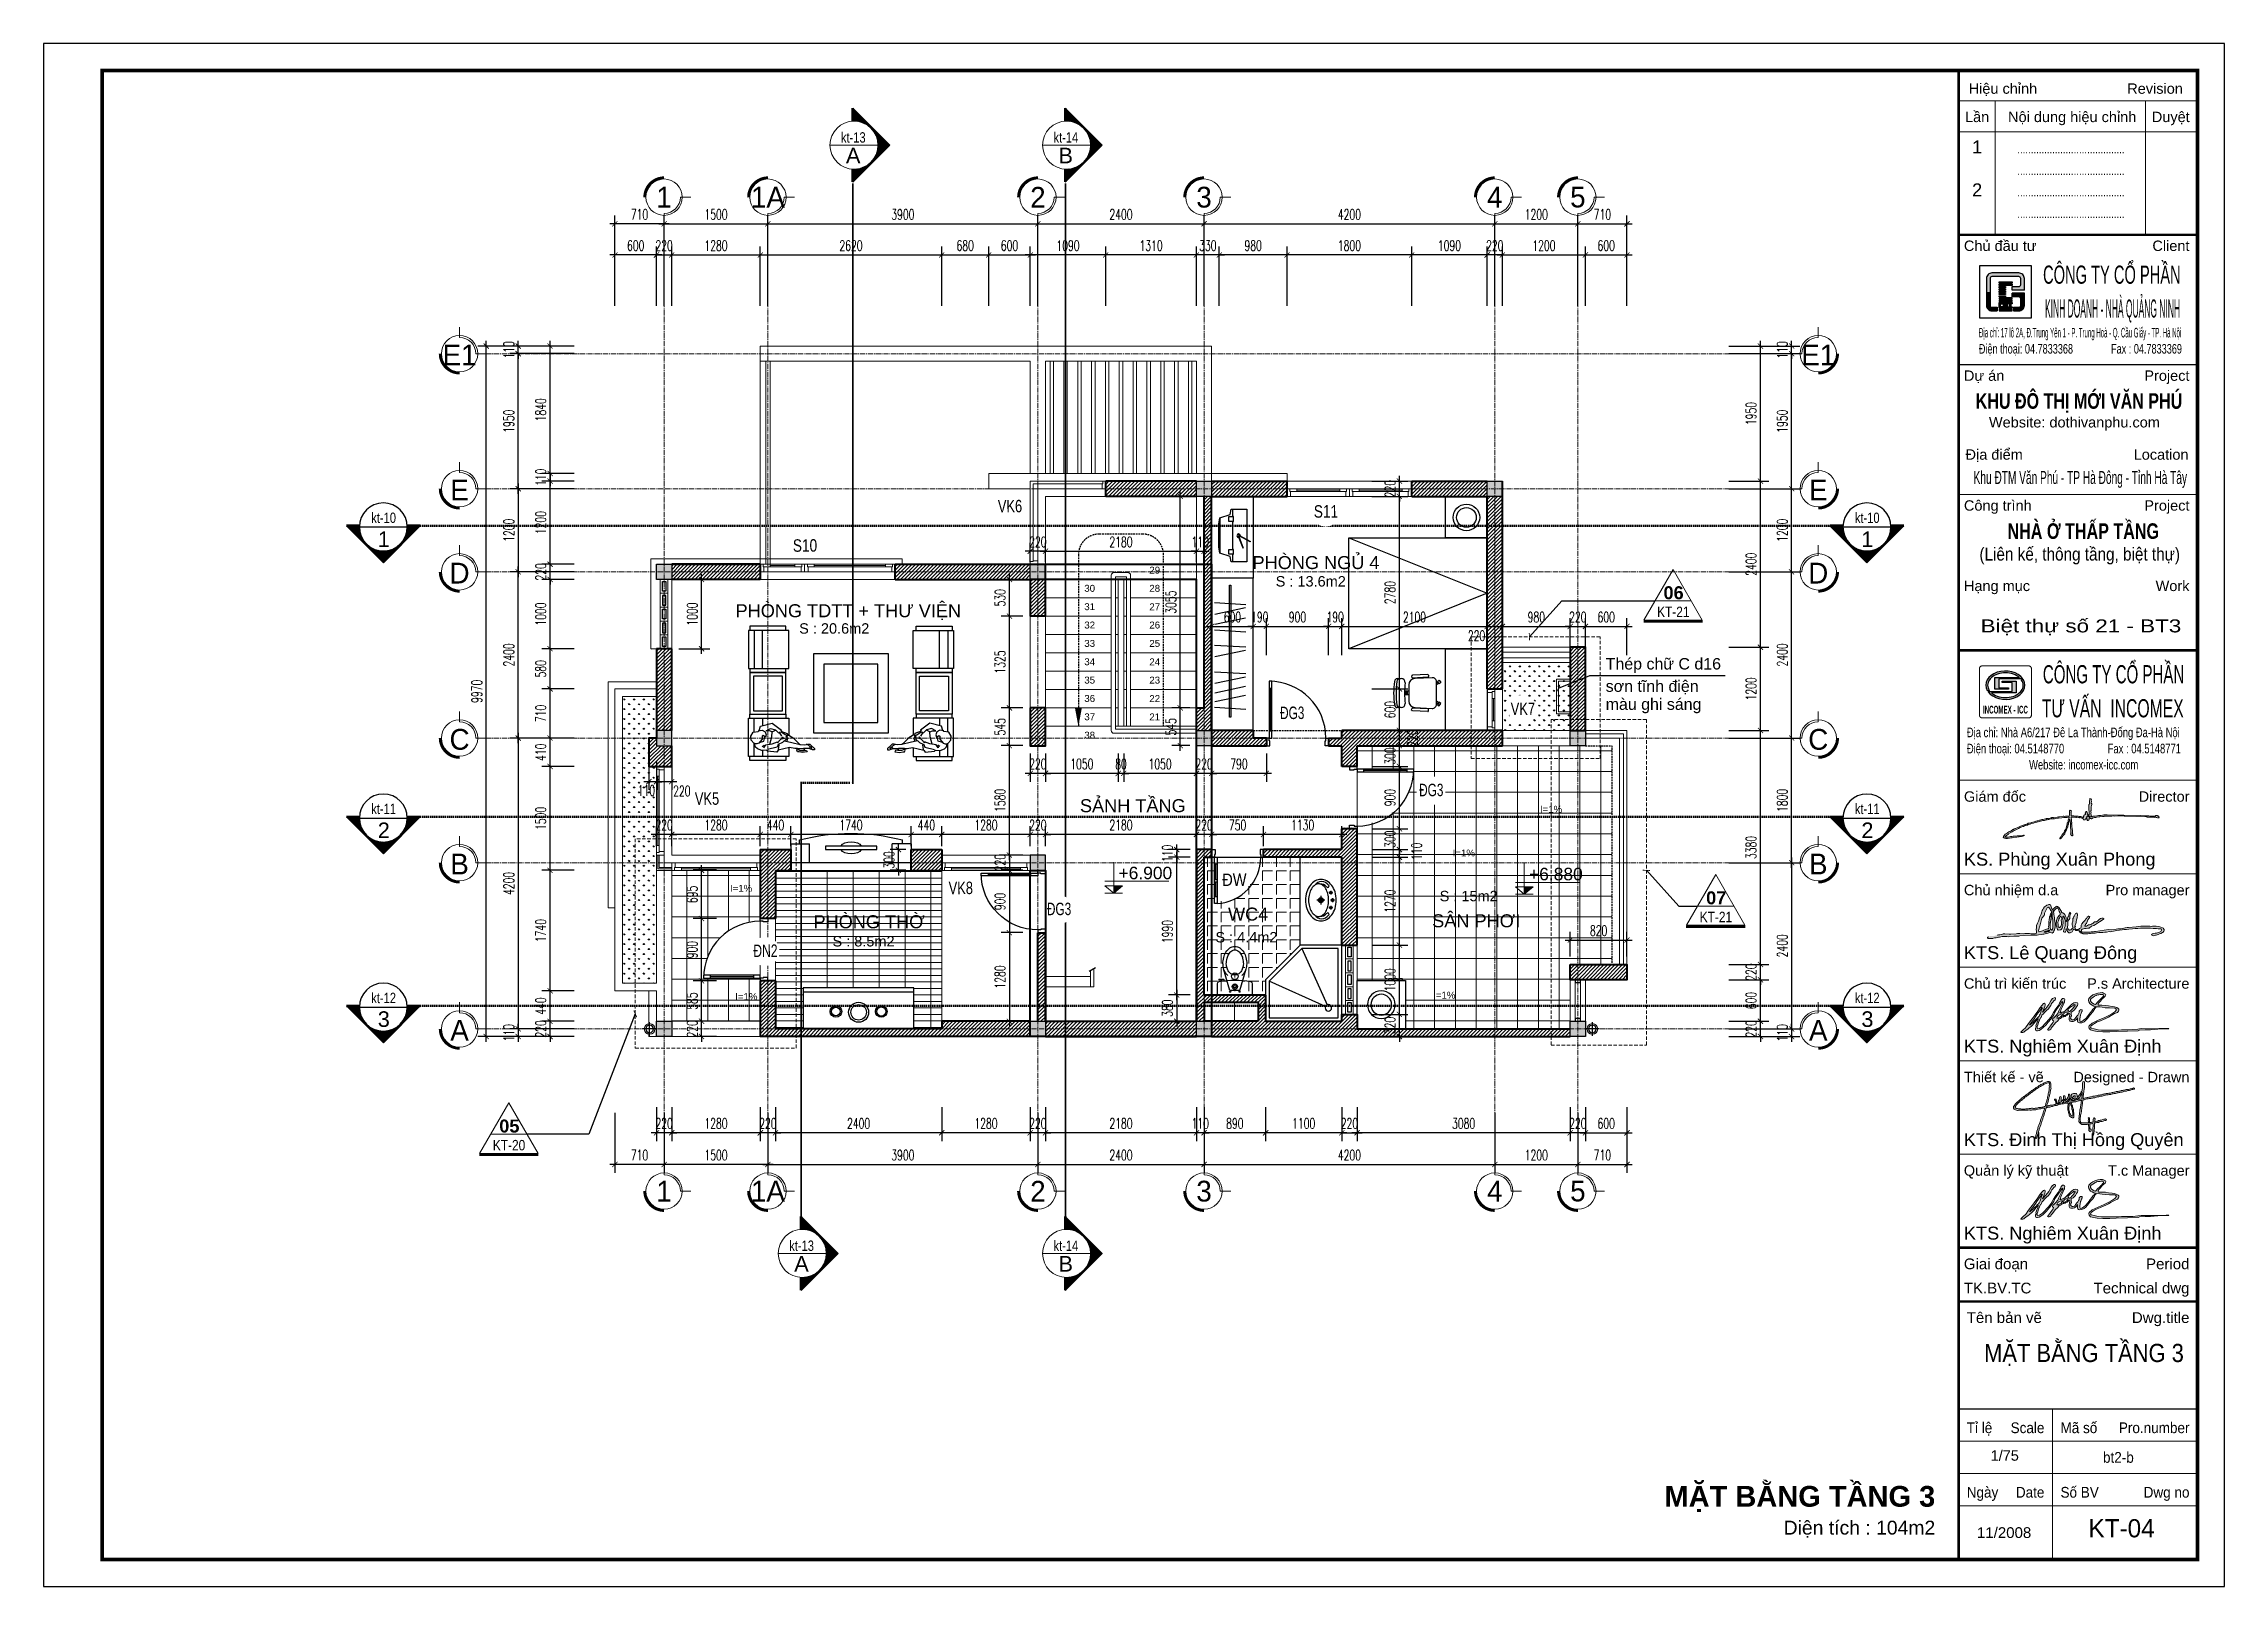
# Model space of a CAD drawing. Header units: millimetres. Extents: x -229618 to 2906, y -178063 to 96806.
# Drawn here: x -217616 to -186113, y -88822 to -66547 of the extents above; entities that cross this region are included whole.
import ezdxf
from ezdxf.enums import TextEntityAlignment as Align

# ---------------------------------------------------------------- set-up
doc = ezdxf.new("R2010")
doc.units = ezdxf.units.MM
doc.header["$LTSCALE"] = 200
doc.header["$MEASUREMENT"] = 0
doc.set_wipeout_variables(frame=1)
doc.header["$PDMODE"] = 3
doc.header["$PDSIZE"] = 50
for name, pattern in [('ACAD_ISO07W100', [3, 0, -3]), ('CENTER2', [1.125, 0.75, -0.125, 0.125, -0.125]), ('DASHED2', [0.375, 0.25, -0.125]), ('HIDDEN2', [0.1875, 0.125, -0.0625])]:
    doc.linetypes.add(name, pattern=pattern)
doc.layers.get('0').update_dxf_attribs({"color": 95, "linetype": 'CONTINUOUS'})
doc.layers.get('DEFPOINTS').update_dxf_attribs({"linetype": 'CONTINUOUS'})
for name, color, linetype, lineweight in [('1noithat', 146, 'CONTINUOUS', 13), ('cat', 1, 'CONTINUOUS', 40), ('hatch', 250, 'CONTINUOUS', 5), ('KH cat', 2, 'HIDDEN2', 50), ('khuat', 8, 'DASHED2', 15), ('nho', 252, 'CONTINUOUS', 15), ('thay', 7, 'CONTINUOUS', 18), ('tim', 18, 'CENTER2', 9)]:
    doc.layers.add(name, color=color, linetype=linetype, lineweight=lineweight)
for name, color, linetype in [('Cayxanh', 99, 'CONTINUOUS'), ('COT', 2, 'CONTINUOUS'), ('CUA', 145, 'CONTINUOUS'), ('DIM', 251, 'CONTINUOUS'), ('KHUNGTEN', 7, 'CONTINUOUS'), ('MANH', 9, 'CONTINUOUS'), ('NETTHAY', 252, 'CONTINUOUS'), ('NOITHAT', 99, 'CONTINUOUS'), ('TEXT', 33, 'CONTINUOUS'), ('thong ke cua', 7, 'CONTINUOUS'), ('TUONG', 30, 'CONTINUOUS'), ('VAT-LIEU', 251, 'CONTINUOUS')]:
    doc.layers.add(name, color=color, linetype=linetype)
doc.layers.add('in', color=203, linetype='CONTINUOUS', lineweight=5, plot=False)
doc.styles.add('Aria H B iso', font='Vharialb_0.ttf')
doc.styles.add('Aria H iso', font='Vharial_0.ttf')
doc.styles.add('Arial iso', font='vnarial_0.ttf')
doc.styles.add('Arial N   H iso', font='Vharialn_0.ttf')
doc.styles.add('Arial N  iso', font='vnarialn_0.ttf')
doc.styles.add('CHU HOA Day', font='Vharial_0.ttf')
doc.styles.add('CHUC HOA MANH', font='chhbg.shx', dxfattribs={"width": 0.8, "height": 250})
doc.styles.add('dam', font='Vhavanb_0.ttf', dxfattribs={"width": 0.9, "height": 450})
doc.styles.add('khung', font='Vhcentn_0.ttf')
doc.styles.add('NHO2', font='vncc-rms.shx', dxfattribs={"width": 0.65})
doc.styles.add('Scale', font='vnsimli.shx', dxfattribs={"width": 0.65, "bigfont": 'bigfont.shx'})
doc.styles.add('T3', font='Vhavan_0.ttf', dxfattribs={"width": 0.8})
doc.styles.add('TEXT1', font='Vhavan_0.ttf', dxfattribs={"height": 200})
doc.dimstyles.new('Scale', dxfattribs={"dimscale": 75, "dimtxt": 2, "dimasz": 1, "dimexe": 1.6, "dimexo": 0, "dimgap": 0.8, "dimtad": 1, "dimdec": 0, "dimzin": 0, "dimdsep": 46, "dimtxsty": 'Scale', "dimblk": 'ARCHTICK', "dimcen": 0.1, "dimdle": 1, "dimclrd": 256, "dimclre": 256, "dimclrt": 3, "dimadec": 0, "dimazin": 0, "dimtfac": 1, "dimtdec": 0, "dimtix": 1, "dimtmove": 2, "dimatfit": 3, "dimldrblk": 'ARCHTICK', "dimfxl": 0, "dimtolj": 1, "dimtzin": 0, "dimarcsym": 0})
pattern_1 = [(270, (28077.07, -152656.78), (-300, -6e-14), []), (180, (28077.07, -152656.78), (-6e-14, 300), [])]

msp = doc.modelspace()

# ---------------------------------------------------------------- texts
at = {"layer": 'TEXT', "linetype": 'Continuous', "style": 'dam'}
for s, p in [('1', (-208653, -68763.3)), ('1a', (-207153, -68763.3)), ('2', (-203253, -68763.3)), ('3', (-200853, -68763.3)), ('4', (-196653, -68763.3)), ('5', (-195453, -68763.3)), ('e1', (-211607.7, -71041.7)), ('e1', (-191980.1, -71041.7)), ('e', (-211607.7, -72991.7)), ('e', (-191980.1, -72991.7)), ('d', (-211607.7, -74191.7)), ('d', (-191980.1, -74191.7)), ('c', (-211607.7, -76591.7)), ('c', (-191980.1, -76591.7)), ('b', (-211607.7, -78391.7)), ('b', (-191980.1, -78391.7)), ('a', (-211607.7, -80791.7)), ('a', (-191980.1, -80791.7)), ('1', (-208653, -83115.1)), ('1a', (-207153, -83115.1)), ('2', (-203253, -83115.1)), ('3', (-200853, -83115.1)), ('4', (-196653, -83115.1)), ('5', (-195453, -83115.1))]:
    msp.add_text(s, height=300, dxfattribs=at).set_placement(p, align=Align.MIDDLE)
at = {"layer": 'TEXT'}
for s, height, style, p in [('phßng ngñ 4', 187.5, 'Aria H iso', (-200152.7, -74133.4)), ('phßng tdtt + th\xad viÖn', 187.5, 'Aria H iso', (-207620.7, -74828.5)), ('ThÐp ch÷ C d16 ', 165, 'Arial iso', (-195050.9, -75583.3)), ('s¬n tÜnh ®iÖn', 165, 'Arial iso', (-195050.9, -75905.9)), ('mµu ghi s¸ng', 165, 'Arial iso', (-195050.9, -76165.7)), ('s¶nh tÇng', 187.5, 'Aria H iso', (-202645.4, -77643.2)), ('wc4', 187.5, 'Aria H iso', (-200506.6, -79208.3)), ('s©n ph¬i', 187.5, 'Aria H iso', (-197557.2, -79305.4)), ('phßng thê', 187.5, 'Aria H iso', (-206495.1, -79319))]:
    msp.add_text(s, height=height, dxfattribs=dict(at, style=style)).set_placement(p)
at = {"layer": 'TEXT', "linetype": 'Continuous', "style": 'Aria H iso'}
for s, p in [('29', (-201643.1, -74199)), ('30', (-202582.5, -74461.2)), ('31', (-202582.5, -74726.2)), ('28', (-201643.1, -74461.3)), ('27', (-201643.1, -74728)), ('32', (-202582.5, -74991.2)), ('26', (-201643.1, -74991.3)), ('33', (-202582.5, -75256.2)), ('25', (-201643.1, -75256.3)), ('34', (-202582.5, -75521.2)), ('24', (-201643.1, -75523)), ('35', (-202582.5, -75786.2)), ('23', (-201643.1, -75786.2)), ('36', (-202582.5, -76051.2)), ('37', (-202582.5, -76316.2)), ('22', (-201643.1, -76053)), ('21', (-201643.1, -76318)), ('38', (-202582.5, -76581.2))]:
    msp.add_text(s, height=100, dxfattribs=at).set_placement(p)
at = {"layer": 'TEXT'}
for s, height, style, p in [('S : 13.6m2', 150, 'Arial iso', (-198804.8, -74385)), ('S : 20.6m2', 150, 'Arial iso', (-205688.4, -75065.3)), ('S : 15m2', 150, 'Arial iso', (-196610.7, -78929.2)), ('S : 4.4m2', 150, 'Arial iso', (-199792.1, -79523.6)), ('S : 8.5m2', 150, 'Arial iso', (-205323.5, -79582.3)), ('mÆt b»ng tÇng 3', 300, 'Aria H B iso', (-190290.4, -87671.4)), ('DiÖn tÝch : 104m2', 200, 'Arial iso', (-190290.4, -88073.6))]:
    msp.add_text(s, height=height, dxfattribs=dict(at, style=style)).set_placement(p, align=Align.RIGHT)
at = {"layer": 'TEXT', "linetype": 'Continuous', "char_height": 100, "attachment_point": 5, "style": 'Aria H iso'}
for insert in [(-195839.3, -77601.1), (-197100.8, -78233), (-207539.8, -78743.1), (-207464.5, -80305.4), (-197382.4, -80286.3)]:
    msp.add_mtext('\\A1;i=1%', dxfattribs=dict(at, insert=insert))

# ---------------------------------------------------------------- blocks, each defined once
blk = doc.blocks.new('LO GO NHA QUANG NINH')
at = {"layer": 'hatch', "lineweight": -2}
for points in [[(865, 759, 0.414214), (759, 865), (241, 865, 0.414214), (135, 759), (135, 500), (205, 500), (205, 759, -0.414214), (241, 795), (759, 795, -0.414214), (795, 759), (795, 640, -0.414214), (759, 604), (632, 604), (632, 533), (865, 533)], [(342, 205), (241, 205, -0.414214), (205, 241), (205, 500), (135, 500), (135, 241, 0.414214), (241, 135), (342, 135)], [(865, 474), (632, 474), (632, 404), (759, 404, -0.414214), (795, 368), (795, 241, -0.414214), (759, 205), (658, 205), (658, 135), (759, 135, 0.414214), (865, 241)]]:
    blk.add_hatch(color=32, dxfattribs=at).paths.add_polyline_path(points)
h = blk.add_hatch(color=32, dxfattribs=at)
h.paths.add_polyline_path([(378, 428), (499, 428), (499, 404), (378, 404)])
h.paths.add_polyline_path([(378, 472), (499, 472), (499, 448), (378, 448)])
h.paths.add_polyline_path([(378, 516), (499, 516), (499, 492), (378, 492)])
h.paths.add_polyline_path([(378, 560), (499, 560), (499, 536), (378, 536)])
h.paths.add_polyline_path([(378, 604), (499, 604), (499, 580), (378, 580)])
h.paths.add_polyline_path([(378, 648), (632, 648), (632, 624), (378, 624)])
h.paths.add_polyline_path([(378, 692), (632, 692), (632, 668), (378, 668)])
h = blk.add_hatch(color=32, dxfattribs=at)
h.paths.add_polyline_path([(378, 316), (632, 316), (632, 340), (378, 340)])
h.paths.add_polyline_path([(378, 360), (632, 360), (632, 384), (378, 384)])
h.paths.add_polyline_path([(632, 216), (632, 188), (578, 188), (578, 296), (632, 296), (632, 268), (606, 268), (606, 216)])
h.paths.add_polyline_path([(558, 216), (558, 188), (503, 188), (503, 296), (558, 296), (558, 268), (532, 268), (532, 216)])
h.paths.add_polyline_path([(458, 216), (403, 216), (403, 268), (458, 268)], flags=16)
h.paths.add_polyline_path([(483, 188), (378, 188), (378, 296), (483, 296)])
h.paths.add_polyline_path([(378, 135), (632, 135), (632, 168), (378, 168)])
for p, q in [((632, 533), (632, 604)), ((865, 533), (632, 533)), ((865, 474), (632, 474)), ((632, 404), (632, 474)), ((342, 205), (342, 135)), ((658, 205), (658, 135))]:
    blk.add_line(p, q, dxfattribs=at)
for points in [[(865, 533), (865, 759, 0.414214), (759, 865), (241, 865, 0.414214), (135, 759), (135, 241, 0.414214), (241, 135), (342, 135)], [(632, 604), (759, 604, 0.414214), (795, 640), (795, 759, 0.414214), (759, 795), (241, 795, 0.414214), (205, 759), (205, 241, 0.414214), (241, 205), (342, 205)], [(658, 135), (759, 135, 0.414214), (865, 241), (865, 474)], [(658, 205), (759, 205, 0.414214), (795, 241), (795, 368, 0.414214), (759, 404), (632, 404)]]:
    blk.add_lwpolyline(points, format="xyb", dxfattribs=at)
for points in [[(378, 692), (632, 692), (632, 668), (378, 668)], [(378, 648), (632, 648), (632, 624), (378, 624)], [(378, 604), (499, 604), (499, 580), (378, 580)], [(378, 560), (499, 560), (499, 536), (378, 536)], [(378, 516), (499, 516), (499, 492), (378, 492)], [(378, 472), (499, 472), (499, 448), (378, 448)], [(378, 428), (499, 428), (499, 404), (378, 404)], [(378, 360), (632, 360), (632, 384), (378, 384)], [(378, 316), (632, 316), (632, 340), (378, 340)], [(483, 188), (378, 188), (378, 296), (483, 296)], [(378, 135), (632, 135), (632, 168), (378, 168)], [(458, 216), (403, 216), (403, 268), (458, 268)]]:
    blk.add_lwpolyline(points, close=True, dxfattribs=at)
for points in [[(558, 216), (558, 188), (503, 188), (503, 296), (558, 296), (558, 268), (532, 268), (532, 216), (558, 216)], [(632, 216), (632, 188), (578, 188), (578, 296), (632, 296), (632, 268), (606, 268), (606, 216), (632, 216)]]:
    blk.add_lwpolyline(points, dxfattribs=at)
at = {"layer": 'thay', "lineweight": -2}
blk.add_lwpolyline([(0, 0), (1000, 0), (1000, 1000), (0, 1000)], close=True, dxfattribs=at)
blk = doc.blocks.new('a dong')
at = {"layer": 'hatch', "ltscale": 30}
h = blk.add_hatch(color=256, dxfattribs=at)
h.paths.add_polyline_path([(989, 288), (981, 297), (976, 303), (962, 308), (954, 308), (948, 319), (945, 326), (931, 354), (919, 372), (912, 378), (897, 392), (889, 394), (879, 390), (869, 384), (862, 378), (852, 370), (849, 365), (840, 357), (834, 349), (840, 337), (844, 316), (850, 333), (857, 342), (871, 357), (877, 363), (885, 370), (892, 372), (897, 371), (903, 363), (911, 343), (917, 325), (927, 314), (931, 305), (928, 286), (922, 279), (915, 273), (904, 259), (893, 240), (887, 223), (881, 213), (881, 195), (880, 180), (879, 165), (879, 151), (887, 125), (892, 110), (895, 98), (904, 87), (928, 92), (938, 92), (948, 99), (955, 115), (961, 126), (962, 137), (962, 146), (964, 160), (969, 171), (970, 182), (970, 195), (970, 206), (968, 211), (965, 222), (965, 236), (963, 249), (962, 259), (963, 264), (974, 267), (984, 245), (986, 237), (990, 219), (993, 210), (996, 193), (996, 188), (994, 147), (993, 138), (989, 129), (985, 124), (978, 86), (971, 80), (973, 66), (986, 64), (993, 64), (999, 66), (1005, 84), (1004, 93), (1005, 102), (1012, 106), (1016, 100), (1019, 90), (1020, 81), (1023, 71), (1030, 65), (1042, 55), (1051, 53), (1059, 55), (1073, 64), (1083, 68), (1098, 92), (1107, 99), (1114, 96), (1120, 91), (1129, 83), (1150, 82), (1164, 87), (1172, 87), (1175, 82), (1175, 73), (1181, 61), (1189, 56), (1196, 51), (1207, 49), (1213, 49), (1221, 45), (1226, 43), (1253, 43), (1270, 43), (1283, 43), (1307, 45), (1318, 45), (1329, 48), (1364, 49), (1380, 51), (1393, 52), (1425, 56), (1439, 56), (1478, 58), (1502, 63), (1521, 64), (1563, 70), (1572, 68), (1655, 83), (1689, 89), (1723, 93), (1750, 96), (1779, 97), (1810, 100), (1855, 104), (1888, 110), (1922, 111), (1958, 113), (2041, 113), (2085, 115), (2119, 111), (2162, 110), (2184, 106), (2203, 106), (2224, 103), (2228, 96), (2227, 87), (2220, 71), (2191, 58), (2176, 52), (2162, 50), (2147, 48), (2126, 45), (2113, 40), (2101, 33), (2102, 26), (2112, 20), (2120, 16), (2134, 19), (2151, 26), (2159, 26), (2185, 34), (2201, 42), (2217, 46), (2239, 56), (2249, 64), (2256, 73), (2261, 82), (2262, 98), (2254, 106), (2254, 115), (2204, 129), (2189, 133), (2160, 139), (2144, 138), (2111, 137), (2100, 136), (2077, 137), (1998, 138), (1980, 140), (1963, 137), (1929, 135), (1901, 132), (1803, 121), (1786, 120), (1764, 118), (1743, 115), (1727, 110), (1711, 107), (1680, 105), (1667, 103), (1647, 99), (1583, 93), (1547, 95), (1384, 72), (1371, 72), (1353, 68), (1326, 67), (1313, 61), (1284, 61), (1229, 64), (1212, 65), (1206, 66), (1201, 84), (1205, 91), (1211, 99), (1228, 107), (1243, 109), (1264, 109), (1286, 114), (1300, 113), (1333, 137), (1361, 147), (1382, 162), (1433, 193), (1480, 225), (1489, 229), (1490, 237), (1479, 242), (1463, 241), (1446, 235), (1430, 226), (1411, 208), (1394, 196), (1371, 196), (1350, 174), (1335, 167), (1321, 161), (1306, 158), (1293, 155), (1269, 140), (1255, 139), (1245, 138), (1246, 142), (1249, 148), (1253, 157), (1255, 164), (1266, 172), (1267, 175), (1284, 219), (1296, 235), (1304, 248), (1308, 257), (1309, 263), (1299, 266), (1291, 266), (1287, 263), (1276, 253), (1265, 238), (1256, 227), (1248, 215), (1233, 199), (1225, 190), (1208, 170), (1198, 150), (1198, 142), (1200, 127), (1196, 117), (1178, 108), (1168, 101), (1154, 98), (1138, 98), (1131, 100), (1124, 105), (1123, 110), (1116, 120), (1119, 126), (1125, 134), (1119, 145), (1126, 162), (1129, 172), (1134, 188), (1134, 203), (1137, 213), (1140, 220), (1148, 245), (1148, 257), (1152, 275), (1152, 288), (1152, 294), (1149, 299), (1142, 304), (1136, 304), (1127, 300), (1122, 292), (1119, 283), (1111, 268), (1105, 261), (1100, 247), (1090, 236), (1093, 202), (1088, 191), (1085, 180), (1083, 156), (1087, 139), (1090, 128), (1095, 119), (1088, 115), (1078, 104), (1067, 94), (1052, 86), (1043, 89), (1039, 95), (1030, 103), (1026, 111), (1023, 124), (1024, 136), (1027, 146), (1027, 156), (1027, 169), (1027, 178), (1027, 184), (1027, 194), (1036, 215), (1044, 226), (1055, 239), (1052, 268), (1057, 284), (1061, 296), (1066, 302), (1059, 318), (1044, 298), (1043, 287), (1042, 276), (1035, 268), (1031, 261), (1024, 241), (1025, 232), (1025, 221), (1021, 210), (1010, 200), (1007, 205), (1006, 211), (1006, 241), (1005, 252), (1004, 257), (998, 269), (993, 278)])
h.paths.add_polyline_path([(938, 265), (947, 251), (951, 235), (944, 218), (945, 183), (946, 164), (941, 143), (939, 136), (925, 123), (919, 123), (911, 125), (905, 132), (904, 147), (903, 156), (902, 190), (909, 207), (913, 221), (915, 234), (920, 241), (927, 253)], flags=16)
h.paths.add_polyline_path([(806, 412), (796, 418), (783, 416), (776, 414), (761, 407), (754, 403), (743, 396), (728, 385), (717, 369), (712, 360), (707, 352), (701, 338), (696, 324), (687, 291), (681, 283), (672, 268), (668, 259), (652, 201), (644, 188), (638, 178), (625, 146), (625, 129), (625, 122), (621, 92), (627, 78), (627, 71), (627, 62), (627, 56), (629, 49), (626, 48), (611, 43), (562, 42), (555, 42), (539, 46), (516, 47), (484, 45), (477, 44), (458, 43), (412, 45), (399, 44), (384, 44), (366, 42), (300, 35), (276, 36), (222, 40), (202, 40), (190, 37), (159, 30), (139, 27), (122, 26), (83, 13), (68, 12), (44, 11), (33, 12), (15, 4), (0, 0), (0, -9), (7, -18), (37, -18), (46, -18), (66, -18), (76, -15), (91, -12), (111, -9), (130, -7), (140, -2), (154, -1), (188, 7), (230, 7), (248, 7), (268, 4), (278, 8), (338, 10), (362, 10), (385, 11), (399, 13), (414, 15), (556, 23), (608, 23), (636, 22), (652, 30), (691, 33), (710, 37), (721, 36), (774, 51), (785, 55), (795, 58), (802, 61), (809, 59), (820, 53), (827, 51), (843, 61), (847, 75), (850, 80), (859, 91), (864, 130), (864, 144), (864, 157), (865, 172), (864, 179), (858, 224), (859, 247), (853, 273), (850, 287), (848, 307), (844, 316), (840, 337), (834, 349), (825, 361), (811, 398)])
h.paths.add_polyline_path([(782, 384), (798, 365), (804, 352), (812, 339), (822, 325), (827, 304), (828, 291), (829, 291), (828, 290), (829, 286), (828, 272), (828, 258), (834, 214), (834, 193), (835, 168), (836, 155), (837, 133), (837, 123), (835, 112), (833, 100), (822, 87), (820, 89), (818, 91), (817, 92), (815, 94), (808, 102), (802, 120), (801, 146), (802, 165), (803, 184), (806, 204), (810, 213), (815, 246), (815, 250), (815, 262), (815, 275), (818, 284), (822, 290), (828, 291), (827, 304), (822, 325), (818, 314), (813, 304), (807, 294), (802, 280), (802, 267), (795, 260), (794, 252), (790, 220), (790, 215), (788, 211), (786, 203), (784, 192), (785, 177), (785, 166), (785, 151), (782, 132), (783, 123), (781, 115), (781, 105), (768, 103), (743, 97), (723, 87), (705, 78), (663, 68), (657, 71), (653, 81), (658, 95), (664, 129), (670, 137), (697, 241), (726, 274), (729, 290), (730, 305), (763, 374)], flags=16)
h.paths.add_polyline_path([(785, 88), (787, 87), (790, 87), (792, 84), (795, 81), (789, 77), (783, 73), (780, 72), (777, 71), (766, 70), (749, 64), (741, 62), (731, 62), (726, 63), (725, 65), (733, 67), (740, 70), (746, 73), (756, 75), (765, 79), (768, 81), (776, 84)], flags=16)
for points in [[(15, 4), (0, 0), (0, -9), (7, -18), (37, -18), (46, -18), (66, -18), (76, -15), (91, -12), (111, -9), (130, -7), (140, -2), (154, -1), (188, 7), (230, 7), (248, 7), (268, 4), (278, 8), (338, 10), (362, 10), (385, 11), (399, 13), (414, 15), (556, 23), (608, 23), (636, 22), (652, 30), (691, 33), (710, 37), (721, 36), (774, 51), (785, 55), (795, 58), (802, 61), (809, 59), (820, 53), (827, 51), (827, 51), (843, 61), (847, 75), (850, 80), (859, 91), (864, 130), (864, 144), (864, 157), (865, 172), (864, 179), (858, 224), (859, 247), (853, 273), (850, 287), (848, 307), (844, 316), (840, 337), (834, 349), (825, 361), (811, 398), (806, 412), (796, 418), (783, 416), (776, 414), (761, 407), (754, 403), (743, 396), (728, 385), (717, 369), (712, 360), (707, 352), (701, 338), (696, 324), (687, 291), (681, 283), (672, 268), (668, 259), (652, 201), (644, 188), (638, 178), (625, 146), (625, 129), (625, 122), (621, 92), (627, 78), (627, 71), (627, 62), (627, 56), (629, 49), (626, 48), (611, 43), (562, 42), (555, 42), (539, 46), (516, 47), (484, 45), (477, 44), (458, 43), (412, 45), (399, 44), (384, 44), (366, 42), (300, 35), (276, 36), (222, 40), (202, 40), (190, 37), (159, 30), (139, 27), (122, 26)], [(781, 105), (768, 103), (743, 97), (723, 87), (705, 78), (663, 68), (657, 71), (653, 81), (658, 95), (664, 129), (670, 137), (697, 241), (726, 274), (729, 290), (730, 305), (763, 374), (782, 384), (782, 384), (782, 384), (798, 365), (804, 352), (812, 339), (822, 325), (822, 325), (827, 304), (829, 286), (828, 258), (834, 214), (834, 193), (835, 168), (836, 143), (837, 123), (833, 100), (833, 100), (822, 87), (822, 87), (808, 102), (802, 120), (801, 146), (803, 184), (806, 204), (806, 204), (814, 221), (815, 232), (815, 242), (815, 250), (815, 262), (815, 275), (818, 284), (822, 290), (828, 291)], [(781, 105), (781, 115), (783, 123), (782, 132), (785, 151), (785, 166), (785, 177), (784, 192), (786, 203), (788, 211), (790, 215), (790, 220), (794, 252), (795, 260), (802, 267), (802, 280), (807, 294), (813, 304), (818, 314), (818, 314), (822, 325), (822, 325)], [(822, 87), (833, 100), (835, 112), (837, 123), (837, 133), (836, 155), (835, 168), (834, 193), (834, 214), (828, 258), (828, 272), (829, 286), (828, 291), (829, 291), (820, 287), (815, 268), (815, 246), (810, 213), (802, 165), (801, 146), (802, 120), (808, 102), (815, 94), (815, 94), (815, 91)], [(834, 349), (840, 357), (849, 365), (852, 370), (862, 378), (869, 384), (879, 390), (889, 394), (897, 392), (912, 378), (919, 372), (931, 354), (945, 326), (948, 319), (954, 308), (962, 308), (976, 303), (981, 297), (989, 288), (993, 278), (998, 269), (1004, 257), (1005, 252), (1006, 241), (1006, 211), (1007, 205), (1010, 200), (1010, 200), (1010, 200), (1021, 210), (1025, 221), (1025, 232), (1024, 241), (1031, 261), (1035, 268), (1042, 276), (1043, 287), (1044, 298), (1059, 318), (1059, 318), (1066, 302), (1061, 296), (1057, 284), (1052, 268), (1055, 239), (1055, 239), (1044, 226), (1036, 215), (1027, 194), (1027, 184), (1027, 178), (1027, 169), (1027, 156), (1027, 146), (1024, 136), (1023, 124), (1026, 111), (1030, 103), (1030, 103), (1039, 95), (1043, 89), (1052, 86), (1067, 94), (1078, 104), (1088, 115), (1095, 119), (1090, 128), (1087, 139), (1083, 156), (1085, 180), (1088, 191), (1093, 202), (1090, 236), (1100, 247), (1105, 261), (1111, 268), (1119, 283), (1122, 292), (1127, 300), (1136, 304), (1142, 304), (1149, 299), (1152, 294), (1152, 288), (1152, 275), (1148, 257), (1148, 245), (1140, 220), (1137, 213), (1134, 203), (1134, 188), (1129, 172), (1126, 162), (1119, 145), (1119, 145), (1125, 134), (1119, 126), (1116, 120), (1123, 110), (1124, 105), (1131, 100), (1138, 98), (1154, 98), (1168, 101), (1178, 108), (1196, 117), (1200, 127), (1198, 142), (1198, 150), (1208, 170), (1225, 190), (1233, 199), (1248, 215), (1256, 227), (1265, 238), (1276, 253), (1287, 263), (1291, 266), (1299, 266), (1299, 266), (1309, 263), (1308, 257), (1304, 248), (1296, 235), (1284, 219), (1267, 175), (1266, 172), (1255, 164), (1253, 157), (1249, 148), (1246, 142), (1245, 138), (1255, 139), (1269, 140), (1293, 155), (1306, 158), (1321, 161), (1335, 167), (1350, 174), (1371, 196), (1394, 196), (1411, 208), (1430, 226), (1446, 235), (1463, 241), (1479, 242), (1479, 242), (1490, 237), (1489, 229), (1480, 225), (1433, 193), (1382, 162), (1361, 147), (1333, 137), (1300, 113), (1286, 114), (1264, 109), (1243, 109), (1228, 107), (1211, 99), (1211, 99), (1205, 91), (1201, 84), (1206, 66), (1212, 65), (1229, 64), (1284, 61), (1313, 61), (1326, 67), (1353, 68), (1371, 72), (1384, 72), (1547, 95), (1583, 93), (1647, 99), (1667, 103), (1680, 105), (1711, 107), (1727, 110), (1743, 115), (1764, 118), (1786, 120), (1803, 121), (1901, 132), (1929, 135), (1963, 137), (1980, 140), (1998, 138), (2077, 137), (2077, 137), (2100, 136), (2111, 137), (2144, 138), (2160, 139), (2189, 133), (2204, 129), (2254, 115), (2254, 106), (2262, 98), (2262, 98), (2261, 82), (2256, 73), (2249, 64), (2239, 56), (2217, 46), (2201, 42), (2185, 34), (2159, 26), (2151, 26), (2134, 19), (2120, 16), (2112, 20), (2102, 26), (2102, 26), (2101, 33), (2113, 40), (2126, 45), (2126, 45), (2147, 48), (2162, 50), (2176, 52), (2191, 58), (2220, 71), (2220, 71), (2227, 87), (2228, 96), (2224, 103), (2203, 106), (2184, 106), (2162, 110), (2119, 111), (2085, 115), (2041, 113), (1958, 113), (1958, 113), (1922, 111), (1888, 110), (1855, 104), (1810, 100), (1779, 97), (1750, 96), (1723, 93), (1689, 89), (1655, 83), (1572, 68), (1563, 70), (1521, 64), (1502, 63), (1478, 58), (1439, 56), (1425, 56), (1393, 52), (1380, 51), (1364, 49), (1329, 48), (1318, 45), (1307, 45), (1283, 43), (1258, 43), (1226, 43), (1216, 47), (1202, 57), (1202, 57), (1186, 74)], [(1283, 43), (1270, 43), (1253, 43), (1226, 43), (1221, 45), (1213, 49), (1207, 49), (1196, 51), (1189, 56), (1181, 61), (1175, 73), (1175, 82), (1172, 87), (1164, 87), (1150, 82), (1129, 83), (1120, 91), (1114, 96), (1107, 99), (1098, 92), (1083, 68), (1073, 64), (1059, 55), (1051, 53), (1042, 55), (1030, 65), (1023, 71), (1020, 81), (1019, 90), (1016, 100), (1012, 106), (1005, 102), (1004, 93), (1005, 84), (999, 66), (993, 64), (986, 64), (973, 66), (971, 80), (978, 86), (985, 124), (989, 129), (993, 138), (994, 147), (996, 188), (996, 193), (993, 210), (990, 219), (986, 237), (984, 245), (974, 267), (974, 267), (963, 264), (962, 259), (963, 249), (965, 236), (965, 222), (968, 211), (970, 206), (970, 195), (970, 182), (969, 171), (964, 160), (962, 146), (962, 137), (961, 126), (955, 115), (948, 99), (948, 99), (938, 92), (928, 92), (904, 87), (904, 87), (895, 98), (892, 110), (887, 125), (879, 151), (879, 165), (880, 180), (881, 195), (881, 213), (887, 223), (893, 240), (904, 259), (915, 273), (922, 279), (928, 286), (931, 305), (927, 314), (917, 325), (911, 343), (903, 363), (897, 371), (892, 372), (885, 370), (877, 363), (871, 357), (857, 342), (850, 333), (844, 316)], [(726, 65), (733, 67), (746, 73), (756, 75), (763, 78), (768, 81), (776, 84), (785, 88), (790, 87), (795, 81), (783, 73), (777, 71), (766, 70), (749, 64), (741, 62), (731, 62), (726, 63), (725, 65), (725, 65)], [(725, 64), (729, 66), (733, 67), (740, 70), (751, 74), (756, 75), (776, 84), (785, 88), (787, 87), (790, 87), (792, 84), (795, 81), (795, 81), (789, 77), (783, 73), (780, 72), (766, 70), (749, 64), (736, 62), (728, 62), (725, 65)], [(815, 94), (817, 92), (818, 91), (818, 91), (820, 89), (822, 87)], [(938, 265), (927, 253), (920, 241), (915, 234), (913, 221), (909, 207), (902, 190), (903, 156), (904, 147), (905, 132), (911, 125), (919, 123), (925, 123), (939, 136), (941, 143), (946, 164), (945, 183), (944, 218), (951, 235), (947, 251), (938, 265)]]:
    blk.add_lwpolyline(points, dxfattribs=at)
blk = doc.blocks.new('anhphong-gd')
at = {"layer": 'hatch', "ltscale": 30}
h = blk.add_hatch(color=256, dxfattribs=at)
edge = h.paths.add_edge_path()
edge.add_line((-1, 5), (-45, -1))
edge.add_line((-45, -1), (-97, -3))
edge.add_line((-97, -3), (-133, -7))
edge.add_line((-133, -7), (-153, -10))
edge.add_line((-153, -10), (-176, -14))
edge.add_line((-176, -14), (-193, -14))
edge.add_line((-193, -14), (-228, -20))
edge.add_line((-228, -20), (-247, -20))
edge.add_line((-247, -20), (-267, -20))
edge.add_line((-267, -20), (-270, -20))
edge.add_line((-270, -20), (-270, -16))
edge.add_line((-270, -16), (-264, -11))
edge.add_line((-264, -11), (-255, -5))
edge.add_line((-255, -5), (-244, 5))
edge.add_line((-244, 5), (-237, 13))
edge.add_line((-237, 13), (-223, 23))
edge.add_line((-223, 23), (-215, 29))
edge.add_line((-215, 29), (-189, 44))
edge.add_line((-189, 44), (-179, 52))
edge.add_line((-179, 52), (-169, 57))
edge.add_line((-169, 57), (-142, 72))
edge.add_line((-142, 72), (-132, 77))
edge.add_line((-132, 77), (-124, 79))
edge.add_line((-124, 79), (-96, 95))
edge.add_line((-96, 95), (-87, 100))
edge.add_line((-87, 100), (-79, 103))
edge.add_line((-79, 103), (-51, 117))
edge.add_line((-51, 117), (-41, 122))
edge.add_line((-41, 122), (-15, 131))
edge.add_line((-15, 131), (-6, 133))
edge.add_line((-6, 133), (-1, 137))
edge.add_line((-1, 137), (8, 140))
edge.add_line((8, 140), (15, 142))
edge.add_line((15, 142), (44, 152))
edge.add_line((44, 152), (54, 152))
edge.add_line((54, 152), (63, 159))
edge.add_line((63, 159), (90, 166))
edge.add_line((90, 166), (102, 169))
edge.add_line((102, 169), (109, 174))
edge.add_line((109, 174), (139, 181))
edge.add_line((139, 181), (149, 186))
edge.add_line((149, 186), (163, 189))
edge.add_line((163, 189), (188, 196))
edge.add_line((188, 196), (200, 199))
edge.add_line((200, 199), (209, 201))
edge.add_line((209, 201), (231, 206))
edge.add_line((231, 206), (242, 209))
edge.add_line((242, 209), (262, 215))
edge.add_line((262, 215), (274, 218))
edge.add_line((274, 218), (281, 220))
edge.add_line((281, 220), (297, 220))
edge.add_line((297, 220), (311, 224))
edge.add_line((311, 224), (324, 226))
edge.add_line((324, 226), (336, 228))
edge.add_line((336, 228), (363, 234))
edge.add_line((363, 234), (375, 237))
edge.add_line((375, 237), (396, 241))
edge.add_line((396, 241), (408, 241))
edge.add_line((408, 241), (443, 245))
edge.add_line((443, 245), (455, 246))
edge.add_line((455, 246), (550, 259))
edge.add_line((550, 259), (579, 263))
edge.add_line((579, 263), (627, 263))
edge.add_line((627, 263), (646, 266))
edge.add_line((646, 266), (651, 266))
edge.add_line((651, 266), (655, 266))
edge.add_line((655, 266), (655, 260))
edge.add_line((655, 260), (641, 223))
edge.add_line((641, 223), (638, 196))
edge.add_line((638, 196), (628, 180))
edge.add_line((628, 180), (628, 168))
edge.add_line((628, 168), (617, 132))
edge.add_line((617, 132), (612, 112))
edge.add_line((612, 112), (606, 93))
edge.add_line((606, 93), (587, 67))
edge.add_line((587, 67), (580, 43))
edge.add_line((580, 43), (564, 25))
edge.add_line((564, 25), (554, 15))
edge.add_line((554, 15), (549, 5))
edge.add_line((549, 5), (541, -11))
edge.add_line((541, -11), (529, -19))
edge.add_line((529, -19), (529, -27))
edge.add_line((529, -27), (526, -33))
edge.add_line((526, -33), (523, -32))
edge.add_line((523, -32), (522, -35))
edge.add_line((522, -35), (518, -35))
edge.add_line((518, -35), (518, -42))
edge.add_line((518, -42), (521, -44))
edge.add_line((521, -44), (524, -45))
edge.add_line((524, -45), (527, -45))
edge.add_line((527, -45), (530, -42))
edge.add_line((530, -42), (534, -39))
edge.add_line((534, -39), (538, -37))
edge.add_line((538, -37), (543, -32))
edge.add_line((543, -32), (547, -27))
edge.add_line((547, -27), (553, -18))
edge.add_line((553, -18), (558, -13))
edge.add_line((558, -13), (565, -5))
edge.add_line((565, -5), (568, 2))
edge.add_line((568, 2), (573, 8))
edge.add_line((573, 8), (574, 9))
edge.add_line((574, 9), (590, 28))
edge.add_line((590, 28), (596, 45))
edge.add_line((596, 45), (604, 58))
edge.add_line((604, 58), (617, 85))
edge.add_line((617, 85), (621, 99))
edge.add_line((621, 99), (623, 109))
edge.add_line((623, 109), (633, 127))
edge.add_line((633, 127), (635, 139))
edge.add_line((635, 139), (642, 160))
edge.add_line((642, 160), (646, 166))
edge.add_line((646, 166), (646, 173))
edge.add_line((646, 173), (651, 198))
edge.add_line((651, 198), (659, 220))
edge.add_line((659, 220), (661, 225))
edge.add_line((661, 225), (661, 235))
edge.add_line((661, 235), (663, 238))
edge.add_line((663, 238), (666, 238))
edge.add_line((666, 238), (666, 233))
edge.add_line((666, 233), (666, 228))
edge.add_line((666, 228), (667, 218))
edge.add_line((667, 218), (673, 168))
edge.add_line((673, 168), (673, 139))
edge.add_line((673, 139), (673, 118))
edge.add_line((673, 118), (677, 83))
edge.add_line((677, 83), (677, 61))
edge.add_line((677, 61), (677, 51))
edge.add_line((677, 51), (680, 41))
edge.add_line((680, 41), (684, 34))
edge.add_line((684, 34), (680, 32))
edge.add_line((680, 32), (677, 31))
edge.add_line((677, 31), (676, 26))
edge.add_line((676, 26), (678, 22))
edge.add_line((678, 22), (678, 19))
edge.add_line((678, 19), (678, 17))
edge.add_line((678, 17), (680, 13))
edge.add_line((680, 13), (682, 10))
edge.add_line((682, 10), (684, 6))
edge.add_line((684, 6), (685, 3))
edge.add_line((685, 3), (686, 1))
edge.add_line((686, 1), (692, -4))
edge.add_line((692, -4), (694, -4))
edge.add_line((694, -4), (696, 0))
edge.add_line((696, 0), (699, 1))
edge.add_line((699, 1), (701, 2))
edge.add_line((701, 2), (708, -1))
edge.add_line((708, -1), (708, 2))
edge.add_line((708, 2), (708, 5))
edge.add_line((708, 5), (709, 8))
edge.add_line((709, 8), (709, 11))
edge.add_line((709, 11), (709, 14))
edge.add_line((709, 14), (708, 18))
edge.add_line((708, 18), (707, 20))
edge.add_line((707, 20), (706, 23))
edge.add_line((706, 23), (704, 27))
edge.add_line((704, 27), (704, 30))
edge.add_line((704, 30), (704, 33))
edge.add_line((704, 33), (703, 38))
edge.add_line((703, 38), (702, 44))
edge.add_line((702, 44), (703, 46))
edge.add_line((703, 46), (703, 48))
edge.add_line((703, 48), (701, 61))
edge.add_line((701, 61), (701, 65))
edge.add_line((701, 65), (702, 70))
edge.add_line((702, 70), (702, 76))
edge.add_line((702, 76), (698, 96))
edge.add_line((698, 96), (698, 99))
edge.add_line((698, 99), (698, 103))
edge.add_line((698, 103), (698, 107))
edge.add_line((698, 107), (697, 110))
edge.add_line((697, 110), (695, 126))
edge.add_line((695, 126), (694, 130))
edge.add_line((694, 130), (694, 136))
edge.add_line((694, 136), (694, 141))
edge.add_line((694, 141), (691, 159))
edge.add_line((691, 159), (690, 163))
edge.add_line((690, 163), (690, 168))
edge.add_line((690, 168), (690, 172))
edge.add_line((690, 172), (690, 175))
edge.add_line((690, 175), (691, 178))
edge.add_line((691, 178), (691, 193))
edge.add_line((691, 193), (690, 196))
edge.add_line((690, 196), (689, 202))
edge.add_line((689, 202), (689, 206))
edge.add_line((689, 206), (689, 209))
edge.add_line((689, 209), (687, 226))
edge.add_line((687, 226), (686, 229))
edge.add_line((686, 229), (687, 235))
edge.add_line((687, 235), (687, 240))
edge.add_line((687, 240), (685, 259))
edge.add_line((685, 259), (684, 265))
edge.add_line((684, 265), (691, 268))
edge.add_line((691, 268), (700, 268))
edge.add_line((700, 268), (717, 268))
edge.add_line((717, 268), (722, 267))
edge.add_line((722, 267), (730, 267))
edge.add_line((730, 267), (740, 266))
edge.add_line((740, 266), (750, 262))
edge.add_line((750, 262), (754, 264))
edge.add_line((754, 264), (761, 265))
edge.add_line((761, 265), (785, 264))
edge.add_line((785, 264), (791, 260))
edge.add_line((791, 260), (797, 259))
edge.add_line((797, 259), (806, 260))
edge.add_line((806, 260), (810, 260))
edge.add_line((810, 260), (824, 256))
edge.add_line((824, 256), (827, 255))
edge.add_line((827, 255), (838, 253))
edge.add_line((838, 253), (848, 250))
edge.add_line((848, 250), (855, 245))
edge.add_line((855, 245), (858, 240))
edge.add_line((858, 240), (863, 229))
edge.add_line((863, 229), (867, 228))
edge.add_line((867, 228), (874, 227))
edge.add_line((874, 227), (886, 230))
edge.add_line((886, 230), (884, 234))
edge.add_line((884, 234), (889, 241))
edge.add_line((889, 241), (891, 244))
edge.add_line((891, 244), (896, 242))
edge.add_line((896, 242), (898, 241))
edge.add_line((898, 241), (901, 241))
edge.add_line((901, 241), (901, 249))
edge.add_line((901, 249), (901, 255))
edge.add_line((901, 255), (903, 258))
edge.add_line((903, 258), (909, 266))
edge.add_line((909, 266), (909, 270))
edge.add_line((909, 270), (909, 273))
edge.add_line((909, 273), (909, 279))
edge.add_line((909, 279), (914, 276))
edge.add_line((914, 276), (912, 273))
edge.add_line((912, 273), (912, 269))
edge.add_line((912, 269), (911, 264))
edge.add_line((911, 264), (911, 260))
edge.add_line((911, 260), (911, 257))
edge.add_line((911, 257), (910, 252))
edge.add_line((910, 252), (908, 247))
edge.add_line((908, 247), (909, 241))
edge.add_line((909, 241), (910, 238))
edge.add_line((910, 238), (914, 232))
edge.add_line((914, 232), (915, 226))
edge.add_line((915, 226), (916, 222))
edge.add_line((916, 222), (919, 220))
edge.add_line((919, 220), (925, 219))
edge.add_line((925, 219), (931, 223))
edge.add_line((931, 223), (937, 223))
edge.add_line((937, 223), (945, 239))
edge.add_line((945, 239), (942, 246))
edge.add_line((942, 246), (942, 250))
edge.add_line((942, 250), (945, 255))
edge.add_line((945, 255), (946, 258))
edge.add_line((946, 258), (947, 261))
edge.add_line((947, 261), (948, 265))
edge.add_line((948, 265), (949, 270))
edge.add_line((949, 270), (952, 274))
edge.add_line((952, 274), (953, 276))
edge.add_line((953, 276), (956, 279))
edge.add_line((956, 279), (959, 279))
edge.add_line((959, 279), (958, 274))
edge.add_line((958, 274), (957, 270))
edge.add_line((957, 270), (955, 263))
edge.add_line((955, 263), (955, 260))
edge.add_line((955, 260), (957, 254))
edge.add_line((957, 254), (959, 250))
edge.add_line((959, 250), (961, 248))
edge.add_line((961, 248), (972, 242))
edge.add_line((972, 242), (977, 242))
edge.add_line((977, 242), (984, 246))
edge.add_line((984, 246), (989, 248))
edge.add_line((989, 248), (992, 251))
edge.add_line((992, 251), (998, 253))
edge.add_line((998, 253), (1004, 255))
edge.add_line((1004, 255), (1007, 255))
edge.add_line((1007, 255), (1021, 260))
edge.add_line((1021, 260), (1028, 262))
edge.add_line((1028, 262), (1034, 262))
edge.add_line((1034, 262), (1039, 262))
edge.add_line((1039, 262), (1048, 265))
edge.add_line((1048, 265), (1050, 265))
edge.add_line((1050, 265), (1056, 267))
edge.add_line((1056, 267), (1082, 270))
edge.add_line((1082, 270), (1096, 270))
edge.add_line((1096, 270), (1099, 273))
edge.add_line((1099, 273), (1134, 275))
edge.add_line((1134, 275), (1145, 275))
edge.add_line((1145, 275), (1154, 277))
edge.add_line((1154, 277), (1160, 279))
edge.add_line((1160, 279), (1193, 279))
edge.add_line((1193, 279), (1202, 282))
edge.add_line((1202, 282), (1208, 281))
edge.add_line((1208, 281), (1216, 283))
edge.add_line((1216, 283), (1221, 283))
edge.add_line((1221, 283), (1272, 283))
edge.add_line((1272, 283), (1291, 285))
edge.add_line((1291, 285), (1306, 283))
edge.add_line((1306, 283), (1356, 285))
edge.add_line((1356, 285), (1380, 285))
edge.add_line((1380, 285), (1383, 284))
edge.add_line((1383, 284), (1429, 284))
edge.add_line((1429, 284), (1450, 284))
edge.add_line((1450, 284), (1455, 283))
edge.add_line((1455, 283), (1776, 271))
edge.add_line((1776, 271), (1781, 267))
edge.add_line((1781, 267), (1786, 267))
edge.add_line((1786, 267), (1793, 269))
edge.add_line((1793, 269), (1798, 269))
edge.add_line((1798, 269), (1806, 268))
edge.add_line((1806, 268), (1812, 266))
edge.add_line((1812, 266), (1817, 266))
edge.add_line((1817, 266), (1829, 266))
edge.add_line((1829, 266), (1855, 267))
edge.add_line((1855, 267), (1863, 266))
edge.add_line((1863, 266), (1872, 265))
edge.add_line((1872, 265), (1880, 265))
edge.add_line((1880, 265), (1888, 263))
edge.add_line((1888, 263), (1896, 266))
edge.add_line((1896, 266), (1910, 262))
edge.add_line((1910, 262), (1921, 261))
edge.add_line((1921, 261), (1933, 255))
edge.add_line((1933, 255), (1939, 253))
edge.add_line((1939, 253), (1945, 261))
edge.add_line((1945, 261), (1948, 260))
edge.add_line((1948, 260), (1948, 258))
edge.add_line((1948, 258), (1951, 259))
edge.add_line((1951, 259), (1954, 262))
edge.add_line((1954, 262), (1953, 264))
edge.add_line((1953, 264), (1950, 271))
edge.add_line((1950, 271), (1949, 274))
edge.add_line((1949, 274), (1948, 278))
edge.add_line((1948, 278), (1946, 281))
edge.add_line((1946, 281), (1941, 282))
edge.add_line((1941, 282), (1937, 284))
edge.add_line((1937, 284), (1930, 288))
edge.add_line((1930, 288), (1926, 289))
edge.add_line((1926, 289), (1920, 289))
edge.add_line((1920, 289), (1914, 290))
edge.add_line((1914, 290), (1908, 289))
edge.add_line((1908, 289), (1905, 289))
edge.add_line((1905, 289), (1902, 287))
edge.add_line((1902, 287), (1899, 281))
edge.add_line((1899, 281), (1900, 279))
edge.add_line((1900, 279), (1899, 278))
edge.add_line((1899, 278), (1893, 278))
edge.add_line((1893, 278), (1886, 279))
edge.add_line((1886, 279), (1867, 280))
edge.add_line((1867, 280), (1861, 280))
edge.add_line((1861, 280), (1855, 281))
edge.add_line((1855, 281), (1848, 281))
edge.add_line((1848, 281), (1841, 281))
edge.add_line((1841, 281), (1833, 281))
edge.add_line((1833, 281), (1826, 281))
edge.add_line((1826, 281), (1822, 281))
edge.add_line((1822, 281), (1818, 282))
edge.add_line((1818, 282), (1807, 284))
edge.add_line((1807, 284), (1778, 284))
edge.add_line((1778, 284), (1767, 285))
edge.add_line((1767, 285), (1759, 287))
edge.add_line((1759, 287), (1751, 287))
edge.add_line((1751, 287), (1746, 287))
edge.add_line((1746, 287), (1689, 291))
edge.add_line((1689, 291), (1202, 300))
edge.add_line((1202, 300), (1155, 300))
edge.add_line((1155, 300), (1135, 296))
edge.add_line((1135, 296), (1113, 292))
edge.add_line((1113, 292), (1094, 291))
edge.add_line((1094, 291), (1079, 289))
edge.add_line((1079, 289), (1065, 288))
edge.add_line((1065, 288), (1056, 288))
edge.add_line((1056, 288), (1029, 281))
edge.add_line((1029, 281), (1019, 281))
edge.add_line((1019, 281), (1008, 280))
edge.add_line((1008, 280), (1001, 279))
edge.add_line((1001, 279), (989, 272))
edge.add_line((989, 272), (983, 270))
edge.add_line((983, 270), (977, 273))
edge.add_line((977, 273), (978, 279))
edge.add_line((978, 279), (976, 283))
edge.add_line((976, 283), (973, 286))
edge.add_line((973, 286), (972, 290))
edge.add_line((972, 290), (973, 294))
edge.add_line((973, 294), (966, 318))
edge.add_line((966, 318), (973, 332))
edge.add_line((973, 332), (969, 343))
edge.add_line((969, 343), (967, 349))
edge.add_line((967, 349), (967, 358))
edge.add_line((967, 358), (970, 363))
edge.add_line((970, 363), (974, 418))
edge.add_line((974, 418), (979, 433))
edge.add_line((979, 433), (984, 449))
edge.add_line((984, 449), (980, 461))
edge.add_line((980, 461), (973, 471))
edge.add_line((973, 471), (976, 498))
edge.add_line((976, 498), (973, 509))
edge.add_line((973, 509), (973, 517))
edge.add_line((973, 517), (978, 524))
edge.add_line((978, 524), (972, 532))
edge.add_line((972, 532), (953, 535))
edge.add_line((953, 535), (951, 525))
edge.add_line((951, 525), (952, 515))
edge.add_line((952, 515), (950, 505))
edge.add_line((950, 505), (950, 495))
edge.add_line((950, 495), (950, 489))
edge.add_line((950, 489), (950, 481))
edge.add_line((950, 481), (947, 475))
edge.add_line((947, 475), (946, 467))
edge.add_line((946, 467), (946, 460))
edge.add_line((946, 460), (943, 448))
edge.add_line((943, 448), (941, 444))
edge.add_line((941, 444), (941, 437))
edge.add_line((941, 437), (941, 416))
edge.add_line((941, 416), (941, 413))
edge.add_line((941, 413), (941, 385))
edge.add_line((941, 385), (941, 380))
edge.add_line((941, 380), (939, 372))
edge.add_line((939, 372), (944, 349))
edge.add_line((944, 349), (944, 345))
edge.add_line((944, 345), (945, 342))
edge.add_line((945, 342), (945, 319))
edge.add_line((945, 319), (943, 310))
edge.add_line((943, 310), (942, 305))
edge.add_line((942, 305), (940, 300))
edge.add_line((940, 300), (938, 294))
edge.add_line((938, 294), (938, 292))
edge.add_line((938, 292), (937, 280))
edge.add_line((937, 280), (935, 276))
edge.add_line((935, 276), (933, 272))
edge.add_line((933, 272), (932, 271))
edge.add_line((932, 271), (929, 274))
edge.add_line((929, 274), (930, 280))
edge.add_line((930, 280), (928, 282))
edge.add_line((928, 282), (928, 287))
edge.add_line((928, 287), (926, 290))
edge.add_line((926, 290), (925, 294))
edge.add_line((925, 294), (924, 300))
edge.add_line((924, 300), (922, 304))
edge.add_line((922, 304), (922, 307))
edge.add_line((922, 307), (920, 312))
edge.add_line((920, 312), (920, 314))
edge.add_line((920, 314), (915, 334))
edge.add_line((915, 334), (912, 341))
edge.add_line((912, 341), (910, 348))
edge.add_line((910, 348), (907, 348))
edge.add_line((907, 348), (898, 346))
edge.add_line((898, 346), (894, 345))
edge.add_line((894, 345), (891, 338))
edge.add_line((891, 338), (887, 331))
edge.add_line((887, 331), (888, 326))
edge.add_line((888, 326), (891, 322))
edge.add_line((891, 322), (893, 317))
edge.add_line((893, 317), (891, 311))
edge.add_line((891, 311), (892, 307))
edge.add_line((892, 307), (891, 306))
edge.add_line((891, 306), (887, 306))
edge.add_line((887, 306), (884, 306))
edge.add_line((884, 306), (881, 306))
edge.add_line((881, 306), (879, 302))
edge.add_line((879, 302), (878, 302))
edge.add_line((878, 302), (868, 295))
edge.add_line((868, 295), (868, 292))
edge.add_line((868, 292), (867, 287))
edge.add_line((867, 287), (866, 283))
edge.add_line((866, 283), (862, 275))
edge.add_line((862, 275), (861, 274))
edge.add_line((861, 274), (860, 270))
edge.add_line((860, 270), (860, 267))
edge.add_line((860, 267), (860, 265))
edge.add_line((860, 265), (860, 263))
edge.add_line((860, 263), (858, 262))
edge.add_line((858, 262), (853, 265))
edge.add_line((853, 265), (850, 267))
edge.add_line((850, 267), (845, 269))
edge.add_line((845, 269), (833, 271))
edge.add_line((833, 271), (828, 273))
edge.add_line((828, 273), (823, 274))
edge.add_line((823, 274), (815, 275))
edge.add_line((815, 275), (801, 275))
edge.add_line((801, 275), (797, 277))
edge.add_line((797, 277), (783, 280))
edge.add_line((783, 280), (748, 282))
edge.add_line((748, 282), (735, 283))
edge.add_line((735, 283), (723, 285))
edge.add_line((723, 285), (718, 285))
edge.add_line((718, 285), (705, 284))
edge.add_line((705, 284), (696, 284))
edge.add_line((696, 284), (690, 284))
edge.add_line((690, 284), (683, 285))
edge.add_line((683, 285), (683, 290))
edge.add_line((683, 290), (683, 298))
edge.add_line((683, 298), (683, 334))
edge.add_line((683, 334), (683, 344))
edge.add_line((683, 344), (686, 354))
edge.add_line((686, 354), (679, 364))
edge.add_line((679, 364), (675, 364))
edge.add_line((675, 364), (671, 366))
edge.add_line((671, 366), (667, 366))
edge.add_line((667, 366), (661, 360))
edge.add_line((661, 360), (658, 354))
edge.add_line((658, 354), (659, 345))
edge.add_line((659, 345), (661, 345))
edge.add_line((661, 345), (662, 342))
edge.add_line((662, 342), (661, 340))
edge.add_line((661, 340), (660, 336))
edge.add_line((660, 336), (661, 335))
edge.add_line((661, 335), (661, 314))
edge.add_line((661, 314), (661, 310))
edge.add_line((661, 310), (659, 303))
edge.add_line((659, 303), (659, 299))
edge.add_line((659, 299), (657, 295))
edge.add_line((657, 295), (655, 288))
edge.add_line((655, 288), (654, 285))
edge.add_line((654, 285), (654, 281))
edge.add_line((654, 281), (651, 281))
edge.add_line((651, 281), (647, 281))
edge.add_line((647, 281), (642, 283))
edge.add_line((642, 283), (639, 283))
edge.add_line((639, 283), (621, 281))
edge.add_line((621, 281), (610, 281))
edge.add_line((610, 281), (601, 281))
edge.add_line((601, 281), (586, 278))
edge.add_line((586, 278), (578, 279))
edge.add_line((578, 279), (567, 279))
edge.add_line((567, 279), (514, 271))
edge.add_line((514, 271), (507, 270))
edge.add_line((507, 270), (501, 269))
edge.add_line((501, 269), (495, 268))
edge.add_line((495, 268), (487, 268))
edge.add_line((487, 268), (483, 268))
edge.add_line((483, 268), (427, 259))
edge.add_line((427, 259), (422, 260))
edge.add_line((422, 260), (406, 260))
edge.add_line((406, 260), (398, 259))
edge.add_line((398, 259), (392, 256))
edge.add_line((392, 256), (355, 245))
edge.add_line((355, 245), (349, 248))
edge.add_line((349, 248), (334, 246))
edge.add_line((334, 246), (327, 246))
edge.add_line((327, 246), (321, 245))
edge.add_line((321, 245), (315, 243))
edge.add_line((315, 243), (272, 233))
edge.add_line((272, 233), (262, 231))
edge.add_line((262, 231), (250, 229))
edge.add_line((250, 229), (245, 227))
edge.add_line((245, 227), (235, 225))
edge.add_line((235, 225), (226, 224))
edge.add_line((226, 224), (200, 213))
edge.add_line((200, 213), (190, 212))
edge.add_line((190, 212), (180, 209))
edge.add_line((180, 209), (171, 207))
edge.add_line((171, 207), (163, 205))
edge.add_line((163, 205), (113, 192))
edge.add_line((113, 192), (111, 189))
edge.add_line((111, 189), (99, 183))
edge.add_line((99, 183), (83, 182))
edge.add_line((83, 182), (71, 181))
edge.add_line((71, 181), (64, 179))
edge.add_line((64, 179), (49, 168))
edge.add_line((49, 168), (36, 165))
edge.add_line((36, 165), (20, 160))
edge.add_line((20, 160), (13, 157))
edge.add_line((13, 157), (-8, 153))
edge.add_line((-8, 153), (-25, 148))
edge.add_line((-25, 148), (-34, 142))
edge.add_line((-34, 142), (-43, 138))
edge.add_line((-43, 138), (-49, 135))
edge.add_line((-49, 135), (-59, 130))
edge.add_line((-59, 130), (-67, 126))
edge.add_line((-67, 126), (-79, 123))
edge.add_line((-79, 123), (-119, 101))
edge.add_line((-119, 101), (-127, 101))
edge.add_line((-127, 101), (-138, 96))
edge.add_line((-138, 96), (-144, 93))
edge.add_line((-144, 93), (-150, 90))
edge.add_line((-150, 90), (-157, 87))
edge.add_line((-157, 87), (-188, 66))
edge.add_line((-188, 66), (-196, 61))
edge.add_line((-196, 61), (-209, 58))
edge.add_line((-209, 58), (-218, 55))
edge.add_line((-218, 55), (-223, 53))
edge.add_line((-223, 53), (-228, 47))
edge.add_line((-228, 47), (-234, 44))
edge.add_line((-234, 44), (-242, 36))
edge.add_line((-242, 36), (-247, 31))
edge.add_line((-247, 31), (-262, 24))
edge.add_line((-262, 24), (-270, 19))
edge.add_line((-270, 19), (-273, 15))
edge.add_line((-273, 15), (-276, 12))
edge.add_line((-276, 12), (-282, 4))
edge.add_line((-282, 4), (-287, 0))
edge.add_line((-287, 0), (-290, -5))
edge.add_line((-290, -5), (-291, -9))
edge.add_line((-291, -9), (-293, -13))
edge.add_line((-293, -13), (-300, -23))
edge.add_line((-300, -23), (-295, -29))
edge.add_line((-295, -29), (-291, -33))
edge.add_line((-291, -33), (-279, -37))
edge.add_line((-279, -37), (-277, -37))
edge.add_line((-277, -37), (-262, -39))
edge.add_line((-262, -39), (-252, -40))
edge.add_line((-252, -40), (-246, -40))
edge.add_line((-246, -40), (-235, -40))
edge.add_line((-235, -40), (-219, -38))
edge.add_line((-219, -38), (-205, -36))
edge.add_line((-205, -36), (-186, -31))
edge.add_line((-186, -31), (-174, -30))
edge.add_line((-174, -30), (-168, -31))
edge.add_line((-168, -31), (-153, -29))
edge.add_line((-153, -29), (-125, -22))
edge.add_line((-125, -22), (-119, -24))
edge.add_line((-119, -24), (-111, -21))
edge.add_line((-111, -21), (-103, -20))
edge.add_line((-103, -20), (-78, -16))
edge.add_line((-78, -16), (-68, -16))
edge.add_line((-68, -16), (-51, -13))
edge.add_line((-51, -13), (-43, -11))
edge.add_line((-43, -11), (-33, -11))
edge.add_line((-33, -11), (-19, -6))
edge.add_line((-19, -6), (-14, -4))
edge.add_line((-14, -4), (-7, -3))
edge.add_line((-7, -3), (0, 0))
edge.add_line((0, 0), (2, 3))
edge.add_line((2, 3), (7, 4))
edge.add_line((7, 4), (5, 4))
edge.add_line((5, 4), (-1, 5))
blk.add_lwpolyline([(-1, 5), (-45, -1), (-97, -3), (-133, -7), (-153, -10), (-176, -14), (-193, -14), (-228, -20), (-247, -20), (-267, -20), (-270, -20), (-270, -16), (-264, -11), (-255, -5), (-244, 5), (-237, 13), (-223, 23), (-215, 29), (-189, 44), (-179, 52), (-169, 57), (-142, 72), (-132, 77), (-124, 79), (-96, 95), (-87, 100), (-79, 103), (-51, 117), (-41, 122), (-15, 131), (-6, 133), (-1, 137), (8, 140), (15, 142), (44, 152), (54, 152), (63, 159), (90, 166), (102, 169), (109, 174), (139, 181), (149, 186), (163, 189), (188, 196), (200, 199), (209, 201), (231, 206), (242, 209), (262, 215), (274, 218), (281, 220), (297, 220), (311, 224), (324, 226), (336, 228), (363, 234), (375, 237), (396, 241), (408, 241), (443, 245), (455, 246), (550, 259), (579, 263), (627, 263), (646, 266), (651, 266), (655, 266), (655, 260), (641, 223), (638, 196), (628, 180), (628, 168), (617, 132), (612, 112), (606, 93), (587, 67), (580, 43), (564, 25), (554, 15), (549, 5), (541, -11), (529, -19), (529, -27), (529, -27), (529, -27), (526, -33), (523, -32), (522, -35), (518, -35), (518, -42), (521, -44), (524, -45), (527, -45), (530, -42), (534, -39), (538, -37), (543, -32), (547, -27), (553, -18), (558, -13), (565, -5), (568, 2), (573, 8), (574, 9), (590, 28), (596, 45), (604, 58), (617, 85), (621, 99), (623, 109), (633, 127), (635, 139), (642, 160), (646, 166), (646, 173), (651, 198), (659, 220), (661, 225), (661, 235), (663, 238), (666, 238), (666, 233), (666, 228), (667, 218), (673, 168), (673, 139), (673, 118), (677, 83), (677, 61), (677, 51), (680, 41), (684, 34), (680, 32), (677, 31), (676, 26), (678, 22), (678, 19), (678, 17), (680, 13), (682, 10), (682, 10), (684, 6), (685, 3), (686, 1), (692, -4), (694, -4), (696, 0), (699, 1), (701, 2), (708, -1), (708, 2), (708, 2), (708, 5), (709, 8), (709, 11), (709, 14), (708, 18), (707, 20), (706, 23), (704, 27), (704, 30), (704, 33), (703, 38), (702, 44), (703, 46), (703, 48), (701, 61), (701, 65), (702, 70), (702, 76), (698, 96), (698, 99), (698, 103), (698, 107), (697, 110), (695, 126), (694, 130), (694, 136), (694, 141), (691, 159), (690, 163), (690, 168), (690, 172), (690, 175), (691, 178), (691, 193), (690, 196), (689, 202), (689, 206), (689, 209), (687, 226), (686, 229), (687, 235), (687, 240), (685, 259), (684, 265), (684, 265), (691, 268), (691, 268), (700, 268), (700, 268), (717, 268), (722, 267), (730, 267), (740, 266), (750, 262), (754, 264), (761, 265), (785, 264), (791, 260), (797, 259), (806, 260), (810, 260), (824, 256), (827, 255), (838, 253), (848, 250), (855, 245), (858, 240), (858, 240), (863, 229), (863, 229), (867, 228), (874, 227), (874, 227), (886, 230), (884, 234), (889, 241), (891, 244), (891, 244), (896, 242), (898, 241), (901, 241), (901, 249), (901, 249), (901, 255), (903, 258), (909, 266), (909, 270), (909, 273), (909, 279), (914, 276), (912, 273), (912, 269), (912, 269), (911, 264), (911, 260), (911, 257), (910, 252), (908, 247), (909, 241), (910, 238), (914, 232), (915, 226), (916, 222), (916, 222), (919, 220), (925, 219), (925, 219), (931, 223), (937, 223), (937, 223), (945, 239), (942, 246), (942, 250), (945, 255), (946, 258), (947, 261), (948, 265), (949, 270), (952, 274), (953, 276), (956, 279), (956, 279), (959, 279), (958, 274), (958, 274), (957, 270), (955, 263), (955, 260), (957, 254), (959, 250), (961, 248), (972, 242), (977, 242), (984, 246), (989, 248), (992, 251), (998, 253), (1004, 255), (1007, 255), (1021, 260), (1028, 262), (1034, 262), (1039, 262), (1048, 265), (1050, 265), (1056, 267), (1082, 270), (1096, 270), (1096, 270), (1099, 273), (1134, 275), (1145, 275), (1154, 277), (1160, 279), (1193, 279), (1202, 282), (1208, 281), (1216, 283), (1221, 283), (1272, 283), (1291, 285), (1306, 283), (1356, 285), (1380, 285), (1383, 284), (1429, 284), (1450, 284), (1455, 283), (1776, 271), (1781, 267), (1786, 267), (1793, 269), (1798, 269), (1806, 268), (1812, 266), (1817, 266), (1829, 266), (1855, 267), (1863, 266), (1872, 265), (1880, 265), (1888, 263), (1896, 266), (1910, 262), (1921, 261), (1933, 255), (1933, 255), (1939, 253), (1945, 261), (1948, 260), (1948, 258), (1951, 259), (1954, 262), (1953, 264), (1950, 271), (1949, 274), (1948, 278), (1946, 281), (1941, 282), (1937, 284), (1930, 288), (1926, 289), (1920, 289), (1914, 290), (1908, 289), (1905, 289), (1902, 287), (1899, 281), (1899, 281), (1900, 279), (1899, 278), (1893, 278), (1886, 279), (1867, 280), (1861, 280), (1855, 281), (1848, 281), (1841, 281), (1833, 281), (1826, 281), (1822, 281), (1818, 282), (1807, 284), (1778, 284), (1767, 285), (1759, 287), (1751, 287), (1746, 287), (1689, 291), (1202, 300), (1155, 300), (1135, 296), (1113, 292), (1094, 291), (1079, 289), (1065, 288), (1056, 288), (1029, 281), (1019, 281), (1008, 280), (1001, 279), (989, 272), (983, 270), (977, 273), (978, 279), (976, 283), (973, 286), (972, 290), (973, 294), (966, 318), (973, 332), (969, 343), (967, 349), (967, 358), (970, 363), (974, 418), (979, 433), (984, 449), (980, 461), (973, 471), (976, 498), (973, 509), (973, 517), (978, 524), (972, 532), (972, 532), (953, 535), (953, 535), (951, 525), (952, 515), (952, 515), (950, 505), (950, 495), (950, 489), (950, 481), (947, 475), (946, 467), (946, 460), (943, 448), (941, 444), (941, 437), (941, 416), (941, 413), (941, 385), (941, 380), (939, 372), (944, 349), (944, 345), (945, 342), (945, 319), (943, 310), (942, 305), (940, 300), (938, 294), (938, 292), (937, 280), (935, 276), (933, 272), (932, 271), (932, 271), (929, 274), (930, 280), (928, 282), (928, 287), (926, 290), (925, 294), (924, 300), (922, 304), (922, 307), (920, 312), (920, 314), (915, 334), (912, 341), (910, 348), (910, 348), (907, 348), (907, 348), (898, 346), (894, 345), (891, 338), (891, 338), (887, 331), (888, 326), (891, 322), (891, 322), (893, 317), (891, 311), (891, 311), (892, 307), (891, 306), (887, 306), (884, 306), (881, 306), (879, 302), (878, 302), (868, 295), (868, 295), (868, 292), (867, 287), (866, 283), (866, 283), (862, 275), (861, 274), (860, 270), (860, 267), (860, 265), (860, 263), (858, 262), (853, 265), (850, 267), (845, 269), (833, 271), (828, 273), (823, 274), (815, 275), (801, 275), (797, 277), (783, 280), (748, 282), (735, 283), (723, 285), (718, 285), (705, 284), (696, 284), (690, 284), (683, 285), (683, 290), (683, 298), (683, 334), (683, 344), (686, 354), (679, 364), (675, 364), (671, 366), (667, 366), (661, 360), (661, 360), (658, 354), (658, 354), (659, 345), (661, 345), (661, 345), (662, 342), (661, 340), (660, 336), (661, 335), (661, 314), (661, 310), (659, 303), (659, 299), (657, 295), (655, 288), (654, 285), (654, 281), (651, 281), (647, 281), (642, 283), (639, 283), (621, 281), (610, 281), (601, 281), (586, 278), (578, 279), (567, 279), (514, 271), (507, 270), (501, 269), (495, 268), (487, 268), (483, 268), (427, 259), (422, 260), (406, 260), (398, 259), (392, 256), (355, 245), (349, 248), (334, 246), (327, 246), (321, 245), (315, 243), (272, 233), (262, 231), (250, 229), (245, 227), (235, 225), (226, 224), (200, 213), (190, 212), (180, 209), (171, 207), (163, 205), (113, 192), (111, 189), (99, 183), (83, 182), (71, 181), (64, 179), (49, 168), (36, 165), (20, 160), (13, 157), (-8, 153), (-25, 148), (-34, 142), (-43, 138), (-49, 135), (-59, 130), (-67, 126), (-79, 123), (-119, 101), (-127, 101), (-138, 96), (-144, 93), (-150, 90), (-157, 87), (-188, 66), (-196, 61), (-209, 58), (-218, 55), (-223, 53), (-228, 47), (-234, 44), (-242, 36), (-247, 31), (-262, 24), (-262, 24), (-270, 19), (-273, 15), (-276, 12), (-282, 4), (-287, 0), (-290, -5), (-291, -9), (-293, -13), (-300, -23), (-300, -23), (-295, -29), (-291, -33), (-279, -37), (-277, -37), (-262, -39), (-252, -40), (-246, -40), (-235, -40), (-219, -38), (-205, -36), (-186, -31), (-174, -30), (-168, -31), (-153, -29), (-125, -22), (-119, -24), (-111, -21), (-103, -20), (-78, -16), (-68, -16), (-51, -13), (-51, -13), (-43, -11), (-33, -11), (-19, -6), (-14, -4), (-7, -3), (0, 0), (2, 3), (7, 4), (5, 4), (5, 4), (-1, 5), (-1, 5), (-5, 4)], dxfattribs=at)
blk = doc.blocks.new('dinh')
at = {"layer": 'hatch', "ltscale": 30}
h = blk.add_hatch(color=256, dxfattribs=at)
h.paths.add_polyline_path([(1868, 1042), (1898, 1054), (1943, 1070), (1979, 1076), (2017, 1077), (2032, 1069), (2060, 1056), (2065, 1045), (2059, 1022), (2030, 999), (2013, 982), (2005, 973), (1983, 943), (1960, 923), (1951, 910), (1948, 899), (1951, 891), (1955, 885), (2008, 885), (2060, 883), (2105, 875), (2163, 868), (2200, 862), (2233, 849), (2252, 836), (2264, 826), (2266, 812), (2262, 797), (2243, 776), (2201, 758), (2150, 729), (2106, 703), (2068, 686), (2030, 668), (1988, 649), (1936, 632), (1897, 610), (1866, 590), (1845, 573), (1836, 553), (1843, 537), (1887, 526), (1951, 512), (2003, 507), (2073, 506), (2155, 506), (2207, 507), (2257, 508), (2307, 512), (2400, 513), (2478, 515), (2554, 521), (2606, 530), (2760, 528), (2875, 530), (2984, 533), (3026, 534), (3018, 527), (2857, 522), (2748, 514), (2665, 513), (2578, 507), (2561, 498), (2395, 492), (2226, 487), (2128, 484), (2021, 482), (1933, 488), (1885, 496), (1836, 510), (1811, 531), (1808, 558), (1813, 573), (1860, 615), (1950, 657), (2039, 695), (2113, 729), (2160, 757), (2202, 785), (2231, 817), (2220, 832), (2202, 840), (2124, 844), (2059, 848), (2012, 854), (1975, 860), (1931, 862), (1922, 859), (1910, 845), (1902, 835), (1893, 821), (1885, 809), (1867, 784), (1833, 747), (1814, 721), (1788, 683), (1762, 657), (1736, 635), (1702, 617), (1667, 616), (1652, 621), (1640, 630), (1637, 645), (1637, 666), (1638, 679), (1638, 696), (1622, 670), (1606, 657), (1591, 647), (1570, 641), (1546, 640), (1534, 642), (1520, 646), (1510, 665), (1508, 696), (1512, 714), (1513, 726), (1517, 744), (1513, 759), (1504, 759), (1492, 748), (1478, 733), (1460, 724), (1447, 716), (1430, 710), (1417, 710), (1405, 707), (1376, 684), (1358, 678), (1335, 651), (1304, 619), (1280, 592), (1255, 561), (1236, 538), (1230, 523), (1216, 512), (1207, 508), (1190, 508), (1182, 514), (1194, 532), (1227, 572), (1253, 610), (1265, 629), (1270, 649), (1258, 659), (1260, 685), (1277, 696), (1301, 719), (1335, 759), (1348, 792), (1368, 833), (1385, 864), (1402, 902), (1410, 923), (1411, 938), (1405, 944), (1397, 936), (1375, 904), (1319, 819), (1293, 779), (1276, 742), (1233, 673), (1190, 626), (1160, 590), (1114, 545), (1080, 518), (1052, 502), (1029, 497), (1011, 499), (1002, 503), (998, 515), (998, 536), (1006, 555), (1004, 574), (1008, 586), (1020, 612), (1025, 626), (1028, 635), (1031, 648), (1035, 661), (1037, 670), (1041, 680), (1030, 673), (1004, 645), (976, 611), (954, 582), (929, 562), (915, 551), (903, 540), (888, 529), (851, 503), (831, 486), (818, 478), (806, 473), (799, 472), (788, 470), (780, 470), (776, 475), (780, 481), (814, 519), (839, 537), (855, 555), (880, 593), (907, 629), (947, 680), (979, 720), (1031, 796), (1068, 850), (1092, 884), (1118, 910), (1132, 915), (1141, 911), (1145, 901), (1144, 887), (1137, 867), (1128, 842), (1120, 817), (1111, 794), (1106, 779), (1155, 836), (1199, 895), (1213, 925), (1235, 961), (1258, 986), (1281, 998), (1298, 1001), (1302, 990), (1302, 978), (1298, 967), (1276, 953), (1261, 932), (1244, 918), (1237, 900), (1231, 884), (1212, 854), (1197, 830), (1167, 806), (1137, 780), (1130, 769), (1121, 755), (1096, 733), (1090, 713), (1083, 699), (1071, 694), (1045, 622), (1031, 586), (1024, 561), (1023, 532), (1034, 527), (1059, 533), (1102, 565), (1139, 601), (1167, 630), (1196, 662), (1232, 706), (1273, 776), (1309, 831), (1340, 878), (1362, 916), (1375, 941), (1385, 959), (1397, 977), (1409, 989), (1424, 989), (1436, 981), (1443, 971), (1439, 947), (1436, 932), (1430, 917), (1407, 867), (1395, 836), (1385, 811), (1378, 793), (1376, 783), (1369, 775), (1373, 770), (1385, 770), (1397, 778), (1410, 780), (1423, 780), (1455, 806), (1487, 840), (1517, 874), (1551, 903), (1580, 924), (1613, 928), (1635, 923), (1641, 913), (1639, 901), (1635, 884), (1622, 862), (1604, 834), (1585, 812), (1569, 799), (1550, 787), (1542, 782), (1538, 765), (1539, 749), (1544, 727), (1537, 711), (1533, 701), (1532, 691), (1534, 684), (1536, 677), (1541, 675), (1553, 665), (1564, 666), (1572, 666), (1586, 671), (1590, 672), (1597, 677), (1602, 682), (1608, 695), (1614, 704), (1622, 714), (1641, 735), (1651, 755), (1659, 773), (1663, 783), (1663, 796), (1673, 808), (1677, 816), (1686, 819), (1703, 816), (1707, 811), (1707, 806), (1705, 798), (1701, 790), (1700, 783), (1698, 774), (1691, 762), (1688, 748), (1683, 739), (1680, 725), (1678, 714), (1677, 702), (1670, 680), (1670, 663), (1671, 651), (1679, 638), (1688, 635), (1700, 641), (1726, 657), (1762, 685), (1786, 716), (1811, 748), (1827, 769), (1856, 803), (1870, 825), (1882, 835), (1900, 851), (1904, 867), (1886, 872), (1860, 889), (1835, 900), (1826, 912), (1806, 939), (1803, 963), (1808, 990), (1841, 1018)])
h.paths.add_polyline_path([(1910, 899), (1889, 903), (1872, 914), (1851, 927), (1842, 938), (1836, 953), (1835, 973), (1845, 989), (1867, 1004), (1893, 1022), (1905, 1030), (1918, 1036), (1926, 1039), (1945, 1044), (1961, 1045), (1980, 1047), (1997, 1050), (2011, 1051), (2020, 1048), (2025, 1044), (2032, 1034), (2031, 1023), (2018, 1007), (2000, 991), (1987, 980), (1981, 971), (1963, 956), (1948, 943), (1937, 927), (1920, 907)], flags=16)
h.paths.add_polyline_path([(1602, 887), (1592, 872), (1585, 861), (1576, 849), (1565, 837), (1553, 826), (1546, 816), (1540, 809), (1533, 804), (1527, 796), (1519, 790), (1508, 792), (1501, 795), (1498, 796), (1500, 803), (1492, 808), (1488, 810), (1494, 824), (1521, 849), (1543, 867), (1564, 879), (1575, 893), (1589, 897), (1599, 894)], flags=16)
h.paths.add_polyline_path([(1496, 779), (1491, 770), (1483, 760), (1478, 754), (1467, 746), (1461, 741), (1451, 737), (1442, 732), (1434, 728), (1427, 726), (1424, 726), (1421, 727), (1418, 732), (1418, 738), (1429, 758), (1436, 768), (1446, 776), (1460, 780), (1472, 781), (1484, 784), (1493, 782)], flags=16)
h.paths.add_polyline_path([(1406, 744), (1404, 739), (1399, 731), (1388, 718), (1376, 710), (1366, 706), (1359, 701), (1354, 694), (1346, 690), (1336, 690), (1327, 688), (1322, 690), (1327, 707), (1337, 724), (1354, 735), (1374, 746), (1393, 753), (1402, 755)], flags=16)
h.paths.add_polyline_path([(1102, 846), (1090, 819), (1085, 800), (1079, 779), (1069, 752), (1059, 733), (1051, 721), (1043, 708), (1027, 693), (1005, 672), (977, 644), (966, 628), (946, 614), (923, 595), (914, 586), (907, 590), (918, 600), (950, 645), (975, 681), (1002, 718), (1018, 743), (1043, 775), (1059, 796), (1071, 815), (1081, 828), (1085, 840), (1095, 850)], flags=16)
for points in [[(780, 481), (814, 519), (839, 537), (855, 555), (880, 593), (907, 629), (947, 680), (979, 720), (1031, 796), (1068, 850), (1092, 884), (1118, 910), (1132, 915), (1141, 911), (1145, 901), (1144, 887), (1137, 867), (1128, 842), (1120, 817), (1111, 794), (1106, 779), (1155, 836), (1199, 895), (1213, 925), (1235, 961), (1258, 986), (1281, 998), (1298, 1001), (1302, 990), (1302, 978), (1298, 967), (1276, 953), (1261, 932), (1244, 918), (1237, 900), (1231, 884), (1212, 854), (1197, 830), (1167, 806), (1137, 780), (1130, 769), (1121, 755), (1096, 733), (1090, 713), (1083, 699), (1071, 694), (1045, 622), (1031, 586), (1024, 561), (1023, 532), (1034, 527), (1059, 533), (1102, 565), (1139, 601), (1167, 630), (1196, 662), (1232, 706), (1273, 776), (1309, 831), (1340, 878), (1362, 916), (1375, 941), (1385, 959), (1397, 977), (1409, 989), (1424, 989), (1436, 981), (1443, 971), (1439, 947), (1436, 932), (1430, 917), (1407, 867), (1395, 836), (1385, 811), (1378, 793), (1376, 783), (1369, 775), (1373, 770), (1385, 770), (1397, 778), (1410, 780), (1423, 780), (1455, 806), (1487, 840), (1517, 874), (1551, 903), (1580, 924), (1613, 928), (1635, 923), (1641, 913), (1639, 901), (1635, 884), (1622, 862), (1604, 834), (1585, 812), (1569, 799), (1550, 787), (1542, 782), (1538, 765), (1539, 749), (1544, 727), (1537, 711), (1533, 701), (1532, 691), (1534, 684), (1536, 677), (1541, 675), (1553, 665), (1564, 666), (1572, 666), (1586, 671), (1590, 672), (1597, 677), (1602, 682), (1608, 695), (1614, 704), (1622, 714), (1641, 735), (1651, 755), (1659, 773), (1663, 783), (1663, 796), (1673, 808), (1677, 816), (1686, 819), (1703, 816), (1707, 811), (1707, 806), (1705, 798), (1701, 790), (1700, 783), (1698, 774), (1691, 762), (1688, 748), (1683, 739), (1680, 725), (1678, 714), (1677, 702), (1670, 680), (1670, 663), (1671, 651), (1679, 638), (1688, 635), (1700, 641), (1726, 657), (1762, 685), (1786, 716), (1811, 748), (1827, 769), (1856, 803), (1870, 825), (1882, 835), (1900, 851), (1904, 867), (1886, 872), (1860, 889), (1835, 900), (1826, 912), (1806, 939), (1803, 963), (1808, 990), (1841, 1018), (1868, 1042), (1898, 1054), (1943, 1070), (1979, 1076), (2017, 1077), (2032, 1069), (2060, 1056), (2065, 1045), (2059, 1022), (2030, 999), (2013, 982), (2005, 973), (1983, 943), (1960, 923), (1951, 910), (1948, 899), (1951, 891), (1955, 885), (2008, 885), (2060, 883), (2105, 875), (2163, 868), (2200, 862), (2233, 849), (2252, 836), (2264, 826), (2266, 812), (2262, 797), (2243, 776), (2201, 758), (2150, 729), (2106, 703), (2068, 686), (2030, 668), (1988, 649), (1936, 632), (1897, 610), (1866, 590), (1845, 573), (1836, 553), (1843, 537), (1887, 526), (1951, 512), (2003, 507), (2073, 506), (2155, 506), (2207, 507), (2257, 508), (2307, 512), (2400, 513), (2478, 515), (2554, 521), (2606, 530), (2760, 528), (2875, 530), (2984, 533), (3026, 534), (3018, 527), (2857, 522), (2748, 514), (2665, 513), (2578, 507), (2561, 498), (2395, 492), (2226, 487), (2128, 484), (2021, 482), (1933, 488), (1885, 496), (1836, 510), (1811, 531), (1808, 558), (1813, 573), (1860, 615), (1950, 657), (2039, 695), (2113, 729), (2160, 757), (2202, 785), (2231, 817), (2220, 832), (2202, 840), (2124, 844), (2059, 848), (2012, 854), (1975, 860), (1931, 862), (1922, 859), (1910, 845), (1902, 835), (1893, 821), (1885, 809), (1867, 784), (1833, 747), (1814, 721), (1788, 683), (1762, 657), (1736, 635), (1702, 617), (1667, 616), (1652, 621), (1640, 630), (1637, 645), (1637, 666), (1638, 679), (1638, 696), (1622, 670), (1606, 657), (1591, 647), (1570, 641), (1546, 640), (1534, 642), (1520, 646), (1510, 665), (1508, 696), (1512, 714), (1513, 726), (1517, 744), (1513, 759), (1504, 759), (1492, 748), (1478, 733), (1460, 724), (1447, 716), (1430, 710), (1417, 710), (1405, 707), (1376, 684), (1358, 678), (1335, 651), (1304, 619), (1280, 592), (1255, 561), (1236, 538), (1230, 523), (1216, 512), (1207, 508), (1190, 508), (1182, 514), (1194, 532), (1227, 572), (1253, 610), (1265, 629), (1270, 649), (1258, 659), (1260, 685), (1277, 696), (1301, 719), (1335, 759), (1348, 792), (1368, 833), (1385, 864), (1402, 902), (1410, 923), (1411, 938), (1405, 944), (1397, 936), (1375, 904), (1319, 819), (1293, 779), (1276, 742), (1233, 673), (1190, 626), (1160, 590), (1114, 545), (1080, 518), (1052, 502), (1029, 497), (1011, 499), (1002, 503), (998, 515), (998, 536), (1006, 555), (1004, 574), (1008, 586), (1020, 612), (1025, 626), (1028, 635), (1031, 648), (1035, 661), (1037, 670), (1041, 680), (1030, 673), (1004, 645), (976, 611), (954, 582), (929, 562), (915, 551), (903, 540), (888, 529), (851, 503), (831, 486), (818, 478), (806, 473), (799, 472), (788, 470), (780, 470), (776, 475)], [(1893, 1022), (1867, 1004), (1845, 989), (1835, 973), (1836, 953), (1842, 938), (1851, 927), (1872, 914), (1889, 903), (1910, 899), (1920, 907), (1937, 927), (1948, 943), (1963, 956), (1981, 971), (1987, 980), (2000, 991), (2018, 1007), (2031, 1023), (2032, 1034), (2025, 1044), (2020, 1048), (2011, 1051), (1997, 1050), (1980, 1047), (1961, 1045), (1945, 1044), (1926, 1039), (1918, 1036), (1905, 1030)], [(918, 600), (950, 645), (975, 681), (1002, 718), (1018, 743), (1043, 775), (1059, 796), (1071, 815), (1081, 828), (1085, 840), (1095, 850), (1102, 846), (1090, 819), (1085, 800), (1079, 779), (1069, 752), (1059, 733), (1051, 721), (1043, 708), (1027, 693), (1005, 672), (977, 644), (966, 628), (946, 614), (923, 595), (914, 586), (907, 590)], [(1500, 803), (1492, 808), (1488, 810), (1494, 824), (1521, 849), (1543, 867), (1564, 879), (1575, 893), (1589, 897), (1599, 894), (1602, 887), (1592, 872), (1585, 861), (1576, 849), (1565, 837), (1553, 826), (1546, 816), (1540, 809), (1533, 804), (1527, 796), (1519, 790), (1508, 792), (1501, 795), (1498, 796)]]:
    blk.add_lwpolyline(points, close=True, dxfattribs=at)
for points in [[(1322, 690), (1327, 707), (1337, 724), (1354, 735), (1374, 746), (1393, 753), (1402, 755), (1406, 744), (1404, 739), (1399, 731), (1388, 718), (1376, 710), (1366, 706), (1359, 701), (1354, 694), (1346, 690), (1336, 690), (1327, 688), (1323, 690)], [(1418, 738), (1429, 758), (1436, 768), (1446, 776), (1460, 780), (1472, 781), (1484, 784), (1493, 782), (1496, 779), (1491, 770), (1483, 760), (1478, 754), (1467, 746), (1461, 741), (1451, 737), (1442, 732), (1434, 728), (1427, 726), (1424, 726), (1421, 727), (1418, 732), (1418, 738)]]:
    blk.add_lwpolyline(points, dxfattribs=at)
blk = doc.blocks.new('quyen')
at = {"layer": 'hatch'}
h = blk.add_hatch(color=256, dxfattribs=at)
h.paths.add_polyline_path([(12.84, 20.27), (12.88, 20.58), (12.9, 20.89), (12.85, 21.2), (12.77, 21.51), (12.52, 21.82), (12.21, 21.95), (11.9, 22), (11.59, 21.91), (11.28, 21.83), (10.96, 21.66), (10.63, 21.65), (10.32, 21.51), (10.01, 21.26), (9.7, 21.11), (9.39, 20.97), (9.08, 20.78), (8.77, 20.63), (8.45, 20.45), (8.14, 20.25), (7.83, 19.98), (7.52, 19.83), (7.2, 19.63), (6.89, 19.33), (6.58, 19.14), (6.26, 18.94), (5.95, 18.69), (5.64, 18.48), (5.32, 18.29), (5.01, 17.99), (4.7, 17.83), (4.38, 17.62), (4.08, 17.31), (3.75, 17.13), (3.44, 16.84), (3.12, 16.64), (2.81, 16.38), (2.5, 16.25), (2.26, 15.94), (1.95, 15.75), (1.64, 15.58), (1.36, 15.26), (1.05, 14.98), (0.74, 14.69), (0.43, 14.47), (0.11, 14.2), (-0.18, 13.89), (-0.49, 13.62), (-0.72, 13.31), (-0.92, 13), (-1.18, 12.68), (-1.37, 12.37), (-1.47, 12.05), (-1.46, 11.74), (-1.21, 11.42), (-0.9, 11.28), (-0.59, 11.15), (-0.27, 11.03), (0.05, 10.95), (0.36, 10.94), (0.68, 10.98), (0.99, 10.99), (1.31, 10.99), (1.64, 10.98), (1.98, 10.97), (3.59, 10.97), (3.91, 10.98), (4.23, 11.02), (4.55, 11.09), (4.86, 11.02), (5.18, 11.02), (5.49, 11.07), (5.8, 11.18), (6.11, 11.18), (6.44, 11.2), (7.08, 11.2), (7.4, 11.29), (7.71, 11.4), (8.02, 11.42), (8.4, 11.5), (8.71, 11.51), (9.02, 11.57), (9.34, 11.69), (9.66, 11.73), (9.97, 11.76), (10.28, 11.79), (10.5, 11.84), (10.46, 11.72), (10.41, 11.41), (10.3, 11.1), (10.19, 10.76), (10.04, 10.44), (9.96, 10.13), (9.87, 9.82), (9.78, 9.5), (9.67, 9.17), (9.55, 8.86), (9.44, 8.54), (9.3, 8.23), (9.19, 7.86), (9.06, 7.55), (8.96, 7.23), (8.84, 6.92), (8.76, 6.58), (8.66, 6.27), (8.55, 5.96), (8.38, 5.65), (8.28, 5.34), (8.16, 5.01), (8.06, 4.7), (7.94, 4.39), (7.86, 4), (7.74, 3.66), (7.63, 3.35), (7.56, 3.04), (7.44, 2.73), (7.41, 2.41), (7.35, 2.1), (7.18, 1.76), (7.07, 1.44), (7.06, 1.12), (7, 0.81), (6.93, 0.5), (7.24, 0.22), (7.35, 0.28), (7.51, 0.59), (7.52, 0.9), (7.63, 1.22), (7.77, 1.54), (7.88, 1.85), (7.99, 2.17), (8.09, 2.54), (8.18, 2.85), (8.27, 3.16), (8.37, 3.47), (8.44, 3.79), (8.55, 4.11), (8.68, 4.43), (8.75, 4.75), (8.88, 5.06), (9.03, 5.38), (9.1, 5.69), (9.21, 6.01), (9.3, 6.32), (9.36, 6.71), (9.48, 7.03), (9.65, 7.34), (9.73, 7.65), (9.82, 7.96), (9.93, 8.27), (10.03, 8.59), (10.2, 8.9), (10.25, 9.22), (10.3, 9.53), (10.45, 9.84), (10.53, 10.15), (10.62, 10.46), (10.8, 10.78), (10.85, 11.12), (10.95, 11.44), (11.03, 11.75), (11.08, 11.97), (11.22, 12.01), (11.53, 12.06), (11.87, 12.15), (12.19, 12.16), (12.51, 12.22), (12.82, 12.33), (13.14, 12.37), (13.45, 12.42), (13.79, 12.53), (14.11, 12.64), (14.42, 12.75), (14.74, 12.78), (15.05, 12.85), (15.38, 12.97), (15.44, 12.99), (15.5, 12.99), (15.52, 13.02), (15.69, 13.07), (16.03, 13.19), (16.35, 13.3), (16.67, 13.37), (17.01, 13.41), (17.36, 13.41), (17.67, 13.5), (18, 13.6), (18.31, 13.67), (18.63, 13.7), (18.95, 13.74), (19.29, 13.74), (19.51, 13.77), (19.48, 13.34), (19.48, 13.02), (19.4, 12.69), (19.38, 12.36), (19.36, 12.04), (19.34, 11.71), (19.34, 11.06), (19.42, 10.73), (19.54, 10.4), (19.65, 10.07), (19.73, 9.75), (19.85, 9.42), (19.91, 9.09), (20.04, 8.77), (20.36, 8.48), (20.69, 8.25), (21.02, 8.07), (21.35, 8.07), (21.67, 8.38), (21.67, 8.7), (21.65, 9.03), (21.65, 9.69), (21.63, 10.01), (21.55, 10.34), (21.49, 10.67), (21.47, 10.99), (21.47, 11.32), (21.32, 11.65), (21.24, 11.97), (21.1, 12.3), (21.09, 12.55), (21.1, 12.65), (20.87, 12.98), (20.83, 13.3), (20.75, 13.63), (20.58, 13.96), (21.1, 14.02), (21.42, 14.08), (21.74, 14.15), (22.06, 14.19), (22.38, 14.27), (22.69, 14.39), (23, 14.47), (23.31, 14.59), (23.62, 14.63), (23.93, 14.66), (24.24, 14.74), (24.56, 14.83), (24.54, 14.54), (24.47, 14.2), (24.46, 13.87), (24.38, 13.53), (24.33, 13.2), (24.28, 12.87), (24.24, 12.54), (24.16, 12.21), (24.12, 11.87), (24.07, 11.54), (23.96, 11.21), (23.94, 10.87), (23.94, 10.53), (23.84, 10.04), (23.85, 9.71), (23.82, 9.38), (23.71, 9.04), (23.67, 8.69), (23.65, 8.36), (23.59, 8.02), (23.59, 7.68), (23.61, 7.35), (23.6, 7.02), (23.6, 6.68), (23.81, 6.35), (24.02, 6.02), (24.35, 5.8), (24.68, 5.59), (25.02, 5.55), (25.35, 5.53), (25.68, 5.54), (26.02, 5.55), (26.69, 5.55), (27.03, 5.71), (27.21, 5.73), (27.21, 5.41), (27.29, 4.98), (27.34, 4.52), (27.34, 4.13), (27.33, 3.28), (27.38, 3.2), (27.51, 3.19), (27.6, 3.16), (27.6, 3.02), (27.62, 2.85), (27.84, 2.79), (28.12, 2.87), (28.24, 3.11), (28.24, 3.4), (28.2, 3.82), (28, 3.89), (27.87, 3.82), (27.78, 3.88), (27.78, 4.18), (27.79, 4.74), (27.79, 5.4), (27.73, 5.75), (28.04, 5.77), (28.42, 5.87), (28.75, 5.95), (28.94, 5.97), (28.96, 5.48), (28.98, 4.81), (28.92, 4.23), (28.86, 3.94), (28.9, 3.02), (28.9, 2.63), (28.88, 2.17), (28.82, 1.62), (28.83, 1.51), (28.97, 1.48), (29.1, 1.57), (29.22, 2.04), (29.33, 2.42), (29.39, 2.94), (29.45, 3.46), (29.47, 4), (29.54, 4.79), (29.54, 5.34), (29.54, 5.88), (29.56, 6.15), (29.77, 6.17), (30.1, 6.25), (30.44, 6.27), (30.77, 6.3), (31.1, 6.37), (31.47, 6.52), (31.81, 6.66), (32.14, 6.73), (32.47, 6.76), (32.81, 6.85), (33.14, 6.96), (33.48, 7.05), (33.81, 7.08), (34.06, 7.41), (33.76, 7.75), (33.43, 7.58), (33.09, 7.59), (32.76, 7.5), (32.1, 7.24), (31.75, 7.16), (31.42, 7.06), (31.09, 7.03), (30.76, 6.88), (30.42, 6.78), (30.09, 6.71), (29.59, 6.55), (29.6, 6.61), (29.69, 7.12), (29.73, 7.66), (29.62, 7.78), (29.52, 7.97), (29.44, 8.07), (29.24, 8.07), (29.17, 7.89), (29.07, 7.61), (29.04, 7.44), (29.04, 7.1), (29.04, 6.6), (29.01, 6.47), (28.92, 6.47), (28.57, 6.44), (28.24, 6.33), (27.91, 6.33), (27.64, 6.24), (27.62, 6.34), (27.62, 6.61), (27.62, 7.03), (27.61, 7.28), (27.61, 7.65), (27.56, 8.07), (27.36, 8.2), (27.17, 8.13), (27.18, 7.76), (27.18, 7.44), (27.1, 6.9), (27.18, 6.52), (27.19, 6.19), (26.9, 6.19), (26.55, 6.13), (25.54, 6.13), (25.2, 6.14), (24.87, 6.16), (24.53, 6.2), (24.2, 6.45), (24.13, 6.78), (24.05, 7.11), (24.01, 7.45), (24.06, 7.78), (24.06, 8.11), (24.14, 8.45), (24.19, 8.78), (24.21, 9.11), (24.32, 9.55), (24.4, 9.78), (24.4, 10.12), (24.51, 10.45), (24.56, 10.78), (24.57, 11.11), (24.7, 11.45), (24.66, 11.78), (24.75, 12.11), (24.77, 12.44), (24.82, 12.78), (24.84, 13.12), (24.88, 13.46), (24.96, 13.82), (25, 14.15), (25.08, 14.48), (25.13, 14.81), (25.13, 15), (25.22, 15.02), (25.54, 15.03), (25.88, 15.12), (26.21, 15.2), (26.53, 15.3), (26.84, 15.34), (27.16, 15.36), (27.47, 15.46), (27.78, 15.48), (28.09, 15.49), (28.4, 15.57), (28.72, 15.66), (29.04, 15.75), (29.35, 15.76), (29.66, 15.79), (29.99, 15.88), (30.61, 16.08), (31.24, 16.08), (31.56, 16.26), (31.88, 16.33), (32.19, 16.36), (32.51, 16.43), (32.83, 16.52), (33.16, 16.64), (33.48, 16.72), (33.79, 16.75), (34.11, 16.82), (34.45, 16.84), (34.76, 16.9), (35.08, 16.97), (35.39, 16.99), (35.71, 17.06), (36.02, 17.19), (36.33, 17.2), (36.67, 17.26), (36.98, 17.36), (37.29, 17.37), (37.6, 17.43), (37.91, 17.56), (38.22, 17.65), (38.54, 17.65), (38.86, 17.72), (39.17, 17.83), (39.48, 17.85), (39.79, 17.91), (40.1, 17.96), (40.43, 18.04), (40.74, 18.14), (41.06, 18.24), (41.38, 18.3), (41.69, 18.34), (42, 18.41), (42.32, 18.48), (42.63, 18.56), (42.95, 18.59), (43.26, 18.62), (43.57, 18.75), (43.88, 18.87), (44.2, 18.92), (44.52, 19.01), (44.83, 19.07), (44.75, 19.38), (44.44, 19.52), (44.13, 19.36), (43.82, 19.31), (43.5, 19.2), (43.19, 19.12), (42.87, 19.03), (42.56, 18.96), (42.25, 18.91), (41.93, 18.9), (41.61, 18.87), (41.3, 18.78), (40.99, 18.68), (40.67, 18.6), (40.35, 18.48), (40.04, 18.48), (39.73, 18.48), (39.41, 18.39), (39.1, 18.34), (38.79, 18.26), (38.47, 18.18), (38.15, 18.14), (37.82, 18.12), (37.5, 18.02), (37.19, 17.94), (36.88, 17.89), (36.57, 17.83), (36.25, 17.79), (35.92, 17.68), (35.61, 17.58), (35.28, 17.56), (34.97, 17.46), (34.65, 17.42), (34.33, 17.42), (34.02, 17.36), (33.71, 17.29), (33.4, 17.22), (33.08, 17.13), (32.76, 17.09), (32.45, 17), (32.14, 16.9), (31.83, 16.88), (31.52, 16.8), (31.2, 16.72), (30.89, 16.69), (30.57, 16.63), (30.25, 16.56), (29.92, 16.45), (29.58, 16.43), (29.26, 16.36), (28.94, 16.32), (28.63, 16.23), (28.31, 16.17), (27.99, 16.06), (27.68, 16.02), (27.36, 15.96), (27.03, 15.91), (26.7, 15.9), (26.39, 15.79), (26.08, 15.69), (25.76, 15.6), (25.44, 15.53), (25.15, 15.51), (25.25, 15.82), (25.25, 16.48), (25.37, 16.81), (25.37, 17.48), (25.41, 17.81), (25.46, 18.16), (25.5, 18.5), (25.6, 18.84), (25.6, 19.17), (25.69, 19.51), (25.69, 19.84), (25.7, 20.18), (25.69, 20.51), (25.69, 21.51), (25.65, 21.84), (25.3, 21.92), (25.06, 21.86), (25.01, 21.68), (24.99, 21.34), (24.99, 20.68), (24.98, 20.34), (24.98, 20.01), (24.95, 19.68), (24.9, 19.34), (24.83, 19.01), (24.76, 18.68), (24.63, 18.34), (24.45, 18.01), (24.32, 17.68), (24.15, 17.35), (23.95, 17.01), (23.73, 16.69), (23.45, 16.35), (23.16, 16.02), (23.07, 15.92), (22.98, 16.04), (22.89, 16.37), (22.85, 16.71), (22.82, 17.04), (22.67, 17.37), (22.34, 17.41), (22.2, 17.26), (22.12, 17.33), (21.8, 17.37), (21.51, 17.33), (21.17, 17.28), (20.89, 17.1), (20.66, 16.8), (20.59, 16.15), (20.57, 15.82), (20.45, 15.5), (20.39, 15.17), (20.35, 15.15), (20.34, 15.25), (20.28, 15.58), (20.16, 15.89), (20.16, 16.83), (19.93, 17.14), (19.71, 17.16), (19.59, 17.09), (19.59, 16.46), (19.44, 16.15), (19.32, 15.83), (19.13, 15.52), (18.98, 15.21), (18.9, 15.08), (18.75, 15.06), (18.44, 15.31), (18.3, 15.62), (18.3, 15.93), (18.29, 16.25), (18.15, 16.56), (17.84, 16.55), (17.7, 16.49), (17.65, 16.31), (17.65, 15.38), (17.52, 15.06), (17.27, 14.75), (17.09, 14.53), (16.9, 14.32), (16.79, 14.36), (16.78, 14.63), (16.78, 15.26), (16.82, 15.57), (16.82, 15.88), (16.63, 16.19), (16.32, 16.13), (16.22, 15.81), (16.19, 15.5), (16.08, 15.19), (15.98, 14.88), (15.78, 14.57), (15.66, 14.25), (15.61, 13.93), (15.37, 13.62), (15.31, 13.41), (15.14, 13.33), (15.06, 13.65), (15.06, 13.97), (15.07, 14.28), (15.07, 14.6), (14.94, 14.91), (14.91, 15.23), (14.6, 15.26), (14.28, 15.25), (14.21, 14.93), (14.21, 14.91), (14.46, 14.7), (14.7, 14.36), (14.7, 13.37), (14.74, 13.26), (14.55, 13.19), (14.22, 13.14), (13.91, 13.09), (13.59, 12.99), (13.26, 12.92), (12.6, 12.92), (12.28, 12.83), (11.95, 12.77), (11.64, 12.7), (11.33, 12.48), (11.22, 12.47), (11.27, 12.69), (11.35, 13.01), (11.46, 13.32), (11.55, 13.63), (11.65, 13.97), (11.79, 14.28), (11.85, 14.6), (11.92, 14.91), (11.99, 15.23), (12.07, 15.54), (12.14, 15.85), (12.25, 16.17), (12.35, 16.49), (12.33, 16.81), (12.41, 17.12), (12.53, 17.44), (12.56, 17.75), (12.64, 18.06), (12.72, 18.39), (12.77, 18.71), (12.88, 19.02), (12.91, 19.33), (12.84, 19.64), (12.85, 19.96)])
h.paths.add_polyline_path([(12.26, 20.19), (12.3, 19.88), (12.22, 19.57), (12.23, 19.25), (12.24, 18.94), (12.24, 18.63), (12.13, 18.32), (12.12, 18), (11.96, 17.68), (11.88, 17.37), (11.86, 17.06), (11.79, 16.75), (11.72, 16.42), (11.62, 16.11), (11.55, 15.8), (11.51, 15.49), (11.45, 15.18), (11.36, 14.86), (11.27, 14.55), (11.23, 14.24), (11.09, 13.92), (10.98, 13.61), (10.88, 13.3), (10.87, 12.98), (10.76, 12.67), (10.67, 12.42), (10.36, 12.37), (10.04, 12.3), (9.73, 12.17), (9.4, 12.18), (9.09, 12.08), (8.77, 12.07), (8.46, 12.02), (8.15, 12.01), (7.82, 11.93), (7.51, 11.84), (7.2, 11.75), (6.87, 11.75), (6.55, 11.72), (6.24, 11.72), (5.8, 11.74), (5.48, 11.74), (5.16, 11.66), (4.85, 11.66), (4.54, 11.66), (4.23, 11.57), (3.89, 11.56), (3.58, 11.55), (3.26, 11.51), (2.95, 11.46), (1.67, 11.46), (1.35, 11.51), (0.73, 11.51), (0.42, 11.53), (0.1, 11.65), (-0.21, 11.63), (-0.52, 11.8), (-0.83, 12.02), (-0.8, 12.34), (-0.52, 12.65), (-0.35, 12.97), (-0.04, 13.26), (0.27, 13.58), (0.54, 13.89), (0.85, 14.13), (1.16, 14.43), (1.48, 14.66), (1.79, 14.89), (2.08, 15.2), (2.39, 15.41), (2.7, 15.62), (2.93, 15.93), (3.24, 16.16), (3.55, 16.33), (3.86, 16.53), (4.18, 16.81), (4.49, 17.05), (4.8, 17.26), (5.13, 17.49), (5.45, 17.73), (5.76, 17.93), (6.09, 18.25), (6.4, 18.46), (6.71, 18.65), (7.02, 18.91), (7.36, 19.13), (7.67, 19.33), (7.98, 19.55), (8.31, 19.77), (8.62, 19.94), (8.93, 20.12), (9.24, 20.29), (9.79, 20.6), (10.1, 20.81), (10.43, 20.99), (10.74, 21.14), (11.05, 21.2), (11.36, 21.31), (11.67, 21.43), (11.98, 21.5), (12.29, 21.45), (12.33, 21.14), (12.33, 20.83), (12.26, 20.51)], flags=16)
h.paths.add_polyline_path([(16.33, 14.33), (16.39, 13.85), (16.6, 13.67), (16.49, 13.64), (16.15, 13.59), (15.84, 13.48), (15.77, 13.46), (15.87, 13.66), (16.18, 14)], flags=16)
h.paths.add_polyline_path([(17.98, 15.27), (18.07, 15.04), (18.35, 14.7), (18.69, 14.52), (19.02, 14.52), (19.35, 14.72), (19.62, 15.05), (19.84, 15.39), (19.91, 15.72), (19.98, 15.39), (19.99, 15.04), (20, 14.91), (19.85, 14.65), (19.65, 14.33), (19.64, 14.32), (19.4, 14.27), (19.09, 14.2), (18.75, 14.16), (18.42, 14.11), (18.11, 14.03), (17.79, 13.93), (17.48, 13.87), (17.11, 13.79), (17.11, 13.79), (17.28, 13.89), (17.61, 14.12), (17.75, 14.45), (17.85, 14.79)], flags=16)
h.paths.add_polyline_path([(21, 15.86), (21.19, 15.96), (21.41, 16.1), (21.63, 16.32), (21.77, 16.48), (21.83, 16.56), (21.98, 16.55), (22.1, 16.55), (22.1, 16.29), (22.1, 15.99), (21.99, 15.73), (21.82, 15.55), (21.59, 15.51), (21.31, 15.52), (21.18, 15.65), (21.06, 15.78)], flags=16)
h.paths.add_polyline_path([(20.73, 15.18), (21.03, 14.97), (21.39, 14.87), (21.73, 14.93), (22.06, 15.1), (22.36, 15.29), (22.66, 15.56), (22.78, 15.37), (22.9, 15.3), (23.23, 15.37), (23.56, 15.61), (23.9, 15.89), (24.08, 16.22), (24.22, 16.55), (24.48, 16.88), (24.68, 17.21), (24.74, 17.55), (24.86, 17.88), (24.85, 17.55), (24.85, 17.21), (24.86, 16.88), (24.79, 16.55), (24.75, 16.22), (24.69, 15.89), (24.67, 15.55), (24.63, 15.36), (24.5, 15.32), (24.14, 15.28), (23.83, 15.28), (23.51, 15.18), (23.18, 15.12), (22.56, 14.94), (22.25, 14.84), (21.94, 14.78), (21.62, 14.64), (21.3, 14.62), (20.99, 14.62), (20.67, 14.51), (20.43, 14.43), (20.42, 14.49), (20.44, 14.51), (20.56, 14.84)], flags=16)
h.paths.add_polyline_path([(20.12, 13.92), (20.23, 13.94), (20.25, 13.71), (20.36, 13.38), (20.45, 13.05), (20.59, 12.71), (20.74, 12.38), (20.81, 12.04), (20.82, 11.7), (20.9, 11.37), (21.06, 11.04), (21.11, 10.71), (21.16, 10.38), (21.27, 10.04), (21.27, 9.71), (21.3, 9.38), (21.3, 9.05), (21.1, 8.72), (20.77, 8.89), (20.44, 9.15), (20.35, 9.48), (20.13, 9.81), (19.99, 10.15), (19.95, 10.49), (19.85, 10.82), (19.77, 11.16), (19.75, 11.49), (19.75, 12.16), (19.79, 12.49), (19.79, 12.82), (19.84, 13.17), (19.89, 13.5), (20.11, 13.85)], flags=16)
for points in [[(17.84, 16.55), (18.15, 16.56), (18.29, 16.25), (18.3, 15.93), (18.3, 15.62), (18.44, 15.31), (18.75, 15.06), (18.9, 15.08), (18.98, 15.21), (19.13, 15.52), (19.32, 15.83), (19.44, 16.15), (19.59, 16.46), (19.59, 17.09), (19.71, 17.16), (19.93, 17.14), (20.16, 16.83), (20.16, 15.89), (20.28, 15.58), (20.34, 15.25), (20.35, 15.15), (20.39, 15.17), (20.45, 15.5), (20.57, 15.82), (20.59, 16.15), (20.66, 16.8), (20.89, 17.1), (21.17, 17.28), (21.51, 17.33), (21.8, 17.37), (22.12, 17.33), (22.2, 17.26), (22.34, 17.41), (22.67, 17.37), (22.82, 17.04), (22.85, 16.71), (22.89, 16.37), (22.98, 16.04), (23.07, 15.92), (23.16, 16.02), (23.45, 16.35), (23.73, 16.69), (23.95, 17.01), (24.15, 17.35), (24.32, 17.68), (24.45, 18.01), (24.63, 18.34), (24.76, 18.68), (24.83, 19.01), (24.9, 19.34), (24.95, 19.68), (24.98, 20.01), (24.98, 20.34), (24.99, 20.68), (24.99, 21.34), (25.01, 21.68), (25.06, 21.86), (25.3, 21.92), (25.65, 21.84), (25.69, 21.51), (25.69, 20.51), (25.7, 20.18), (25.69, 19.84), (25.69, 19.51), (25.6, 19.17), (25.6, 18.84), (25.5, 18.5), (25.46, 18.16), (25.41, 17.81), (25.37, 17.48), (25.37, 16.81), (25.25, 16.48), (25.25, 15.82), (25.15, 15.51), (25.44, 15.53), (25.76, 15.6), (26.08, 15.69), (26.39, 15.79), (26.7, 15.9), (27.03, 15.91), (27.36, 15.96), (27.68, 16.02), (27.99, 16.06), (28.31, 16.17), (28.63, 16.23), (28.94, 16.32), (29.26, 16.36), (29.58, 16.43), (29.92, 16.45), (30.25, 16.56), (30.57, 16.63), (30.89, 16.69), (31.2, 16.72), (31.52, 16.8), (31.83, 16.88), (32.14, 16.9), (32.45, 17), (32.76, 17.09), (33.08, 17.13), (33.4, 17.22), (33.71, 17.29), (34.02, 17.36), (34.33, 17.42), (34.65, 17.42), (34.97, 17.46), (35.28, 17.56), (35.61, 17.58), (35.92, 17.68), (36.25, 17.79), (36.57, 17.83), (36.88, 17.89), (37.19, 17.94), (37.5, 18.02), (37.82, 18.12), (38.15, 18.14), (38.47, 18.18), (38.79, 18.26), (39.1, 18.34), (39.41, 18.39), (39.73, 18.48), (40.04, 18.48), (40.35, 18.48), (40.67, 18.6), (40.99, 18.68), (41.3, 18.78), (41.61, 18.87), (41.93, 18.9), (42.25, 18.91), (42.56, 18.96), (42.87, 19.03), (43.19, 19.12), (43.5, 19.2), (43.82, 19.31), (44.13, 19.36), (44.44, 19.52), (44.75, 19.38), (44.83, 19.07), (44.52, 19.01), (44.2, 18.92), (43.88, 18.87), (43.57, 18.75), (43.26, 18.62), (42.95, 18.59), (42.63, 18.56), (42.32, 18.48), (42, 18.41), (41.69, 18.34), (41.38, 18.3), (41.06, 18.24), (40.74, 18.14), (40.43, 18.04), (40.1, 17.96), (39.79, 17.91), (39.48, 17.85), (39.17, 17.83), (38.86, 17.72), (38.54, 17.65), (38.22, 17.65), (37.91, 17.56), (37.6, 17.43), (37.29, 17.37), (36.98, 17.36), (36.67, 17.26), (36.33, 17.2), (36.02, 17.19), (35.71, 17.06), (35.39, 16.99), (35.08, 16.97), (34.76, 16.9), (34.45, 16.84), (34.11, 16.82), (33.79, 16.75), (33.48, 16.72), (33.16, 16.64), (32.83, 16.52), (32.51, 16.43), (32.19, 16.36), (31.88, 16.33), (31.56, 16.26), (31.24, 16.08), (30.61, 16.08), (29.99, 15.88), (29.66, 15.79), (29.35, 15.76), (29.04, 15.75), (28.72, 15.66), (28.4, 15.57), (28.09, 15.49), (27.78, 15.48), (27.47, 15.46), (27.16, 15.36), (26.84, 15.34), (26.53, 15.3), (26.21, 15.2), (25.88, 15.12), (25.54, 15.03), (25.22, 15.02), (25.13, 15), (25.13, 14.81), (25.08, 14.48), (25, 14.15), (24.96, 13.82), (24.88, 13.46), (24.84, 13.12), (24.82, 12.78), (24.77, 12.44), (24.75, 12.11), (24.66, 11.78), (24.7, 11.45), (24.57, 11.11), (24.56, 10.78), (24.51, 10.45), (24.4, 10.12), (24.4, 9.78), (24.32, 9.55), (24.21, 9.11), (24.19, 8.78), (24.14, 8.45), (24.06, 8.11), (24.06, 7.78), (24.01, 7.45), (24.05, 7.11), (24.13, 6.78), (24.2, 6.45), (24.53, 6.2), (24.87, 6.16), (25.2, 6.14), (25.54, 6.13), (26.55, 6.13), (26.9, 6.19), (27.19, 6.19), (27.18, 6.52), (27.1, 6.9), (27.18, 7.44), (27.18, 7.76), (27.17, 8.13), (27.36, 8.2), (27.56, 8.07), (27.61, 7.65), (27.61, 7.28), (27.62, 7.03), (27.62, 6.61), (27.62, 6.34), (27.64, 6.24), (27.91, 6.33), (28.24, 6.33), (28.57, 6.44), (28.92, 6.47), (29.01, 6.47), (29.04, 6.6), (29.04, 7.1), (29.04, 7.44), (29.07, 7.61), (29.17, 7.89), (29.24, 8.07), (29.44, 8.07), (29.52, 7.97), (29.62, 7.78), (29.73, 7.66), (29.69, 7.12), (29.6, 6.61), (29.59, 6.55), (29.59, 6.55), (30.09, 6.71), (30.42, 6.78), (30.76, 6.88), (31.09, 7.03), (31.42, 7.06), (31.75, 7.16), (32.1, 7.24), (32.76, 7.5), (33.09, 7.59), (33.43, 7.58), (33.76, 7.75), (34.06, 7.41), (33.81, 7.08), (33.48, 7.05), (33.14, 6.96), (32.81, 6.85), (32.47, 6.76), (32.14, 6.73), (31.81, 6.66), (31.47, 6.52), (31.1, 6.37), (30.77, 6.3), (30.44, 6.27), (30.1, 6.25), (29.77, 6.17), (29.56, 6.15), (29.54, 5.88), (29.54, 5.34), (29.54, 4.79), (29.47, 4), (29.45, 3.46), (29.39, 2.94), (29.33, 2.42), (29.22, 2.04), (29.1, 1.57), (28.97, 1.48), (28.83, 1.51), (28.82, 1.62), (28.88, 2.17), (28.9, 2.63), (28.9, 3.02), (28.86, 3.94), (28.92, 4.23), (28.98, 4.81), (28.96, 5.48), (28.94, 5.97), (28.75, 5.95), (28.42, 5.87), (28.04, 5.77), (27.73, 5.75), (27.79, 5.4), (27.79, 4.74), (27.78, 4.18), (27.78, 3.88), (27.87, 3.82), (28, 3.89), (28.2, 3.82), (28.24, 3.4), (28.24, 3.11), (28.12, 2.87), (27.84, 2.79), (27.62, 2.85), (27.6, 3.02), (27.6, 3.16), (27.51, 3.19), (27.38, 3.2), (27.33, 3.28), (27.34, 4.13), (27.34, 4.52), (27.29, 4.98), (27.21, 5.41), (27.21, 5.73), (27.03, 5.71), (26.69, 5.55), (26.02, 5.55), (25.68, 5.54), (25.35, 5.53), (25.02, 5.55), (24.68, 5.59), (24.35, 5.8), (24.02, 6.02), (23.81, 6.35), (23.6, 6.68), (23.6, 7.02), (23.61, 7.35), (23.59, 7.68), (23.59, 8.02), (23.65, 8.36), (23.67, 8.69), (23.71, 9.04), (23.82, 9.38), (23.85, 9.71), (23.84, 10.04), (23.94, 10.53), (23.94, 10.87), (23.96, 11.21), (24.07, 11.54), (24.12, 11.87), (24.16, 12.21), (24.24, 12.54), (24.28, 12.87), (24.33, 13.2), (24.38, 13.53), (24.46, 13.87), (24.47, 14.2), (24.54, 14.54), (24.56, 14.83), (24.24, 14.74), (23.93, 14.66), (23.62, 14.63), (23.31, 14.59), (23, 14.47), (22.69, 14.39), (22.38, 14.27), (22.06, 14.19), (21.74, 14.15), (21.42, 14.08), (21.1, 14.02), (20.58, 13.96), (20.59, 13.94), (20.75, 13.63), (20.83, 13.3), (20.87, 12.98), (21.1, 12.65), (21.09, 12.55), (21.1, 12.3), (21.24, 11.97), (21.32, 11.65), (21.47, 11.32), (21.47, 10.99), (21.49, 10.67), (21.55, 10.34), (21.63, 10.01), (21.65, 9.69), (21.65, 9.03), (21.67, 8.7), (21.67, 8.38), (21.35, 8.07), (21.02, 8.07), (20.69, 8.25), (20.36, 8.48), (20.04, 8.77), (19.91, 9.09), (19.85, 9.42), (19.73, 9.75), (19.65, 10.07), (19.54, 10.4), (19.42, 10.73), (19.34, 11.06), (19.34, 11.71), (19.36, 12.04), (19.38, 12.36), (19.4, 12.69), (19.48, 13.02), (19.48, 13.34), (19.51, 13.77), (19.29, 13.74), (18.95, 13.74), (18.63, 13.7), (18.31, 13.67), (18, 13.6), (17.67, 13.5), (17.36, 13.41), (17.01, 13.41), (16.67, 13.37), (16.35, 13.3), (16.03, 13.19), (15.69, 13.07), (15.52, 13.02), (15.5, 12.99), (15.44, 12.99), (15.38, 12.97), (15.05, 12.85), (14.74, 12.78), (14.42, 12.75), (14.11, 12.64), (13.79, 12.53), (13.45, 12.42), (13.14, 12.37), (12.82, 12.33), (12.51, 12.22), (12.19, 12.16), (11.87, 12.15), (11.53, 12.06), (11.22, 12.01), (11.08, 11.97), (11.03, 11.75), (10.95, 11.44), (10.85, 11.12), (10.8, 10.78), (10.62, 10.46), (10.53, 10.15), (10.45, 9.84), (10.3, 9.53), (10.25, 9.22), (10.2, 8.9), (10.03, 8.59), (9.93, 8.27), (9.82, 7.96), (9.73, 7.65), (9.65, 7.34), (9.48, 7.03), (9.36, 6.71), (9.3, 6.32), (9.21, 6.01), (9.1, 5.69), (9.03, 5.38), (8.88, 5.06), (8.75, 4.75), (8.68, 4.43), (8.55, 4.11), (8.44, 3.79), (8.37, 3.47), (8.27, 3.16), (8.18, 2.85), (8.09, 2.54), (7.99, 2.17), (7.88, 1.85), (7.77, 1.54), (7.63, 1.22), (7.52, 0.9), (7.51, 0.59), (7.35, 0.28), (7.24, 0.22), (6.93, 0.5), (7, 0.81), (7.06, 1.12), (7.07, 1.44), (7.18, 1.76), (7.35, 2.1), (7.41, 2.41), (7.44, 2.73), (7.56, 3.04), (7.63, 3.35), (7.74, 3.66), (7.86, 4), (7.94, 4.39), (8.06, 4.7), (8.16, 5.01), (8.28, 5.34), (8.38, 5.65), (8.55, 5.96), (8.66, 6.27), (8.76, 6.58), (8.84, 6.92), (8.96, 7.23), (9.06, 7.55), (9.19, 7.86), (9.3, 8.23), (9.44, 8.54), (9.55, 8.86), (9.67, 9.17), (9.78, 9.5), (9.87, 9.82), (9.96, 10.13), (10.04, 10.44), (10.19, 10.76), (10.3, 11.1), (10.41, 11.41), (10.46, 11.72), (10.5, 11.84), (10.28, 11.79), (9.97, 11.76), (9.66, 11.73), (9.34, 11.69), (9.02, 11.57), (8.71, 11.51), (8.4, 11.5), (8.02, 11.42), (7.71, 11.4), (7.4, 11.29), (7.08, 11.2), (6.44, 11.2), (6.11, 11.18), (5.8, 11.18), (5.49, 11.07), (5.18, 11.02), (4.86, 11.02), (4.55, 11.09), (4.23, 11.02), (3.91, 10.98), (3.59, 10.97), (1.98, 10.97), (1.64, 10.98), (1.31, 10.99), (0.99, 10.99), (0.68, 10.98), (0.36, 10.94), (0.05, 10.95), (-0.27, 11.03), (-0.59, 11.15), (-0.9, 11.28), (-1.21, 11.42), (-1.46, 11.74), (-1.47, 12.05), (-1.37, 12.37), (-1.18, 12.68), (-0.92, 13), (-0.72, 13.31), (-0.49, 13.62), (-0.18, 13.89), (0.11, 14.2), (0.43, 14.47), (0.74, 14.69), (1.05, 14.98), (1.36, 15.26), (1.64, 15.58), (1.95, 15.75), (2.26, 15.94), (2.5, 16.25), (2.81, 16.38), (3.12, 16.64), (3.44, 16.84), (3.75, 17.13), (4.08, 17.31), (4.38, 17.62), (4.7, 17.83), (5.01, 17.99), (5.32, 18.29), (5.64, 18.48), (5.95, 18.69), (6.26, 18.94), (6.58, 19.14), (6.89, 19.33), (7.2, 19.63), (7.52, 19.83), (7.83, 19.98), (8.14, 20.25), (8.45, 20.45), (8.77, 20.63), (9.08, 20.78), (9.39, 20.97), (9.7, 21.11), (10.01, 21.26), (10.32, 21.51), (10.63, 21.65), (10.96, 21.66), (11.28, 21.83), (11.59, 21.91), (11.9, 22), (12.21, 21.95), (12.52, 21.82), (12.77, 21.51), (12.85, 21.2), (12.9, 20.89), (12.88, 20.58), (12.84, 20.27), (12.85, 19.96), (12.84, 19.64), (12.91, 19.33), (12.88, 19.02), (12.77, 18.71), (12.72, 18.39), (12.64, 18.06), (12.56, 17.75), (12.53, 17.44), (12.41, 17.12), (12.33, 16.81), (12.35, 16.49), (12.25, 16.17), (12.14, 15.85), (12.07, 15.54), (11.99, 15.23), (11.92, 14.91), (11.85, 14.6), (11.79, 14.28), (11.65, 13.97), (11.55, 13.63), (11.46, 13.32), (11.35, 13.01), (11.27, 12.69), (11.22, 12.47), (11.33, 12.48), (11.64, 12.7), (11.95, 12.77), (12.28, 12.83), (12.6, 12.92), (13.26, 12.92), (13.59, 12.99), (13.91, 13.09), (14.22, 13.14), (14.55, 13.19), (14.74, 13.26), (14.7, 13.37), (14.7, 14.36), (14.46, 14.7), (14.21, 14.91), (14.21, 14.93), (14.28, 15.25), (14.6, 15.26), (14.91, 15.23), (14.94, 14.91), (15.07, 14.6), (15.07, 14.28), (15.06, 13.97), (15.06, 13.65), (15.14, 13.33), (15.15, 13.33), (15.31, 13.41), (15.37, 13.62), (15.61, 13.93), (15.66, 14.25), (15.78, 14.57), (15.98, 14.88), (16.08, 15.19), (16.19, 15.5), (16.22, 15.81), (16.32, 16.13), (16.63, 16.19), (16.82, 15.88), (16.82, 15.57), (16.78, 15.26), (16.78, 14.63), (16.79, 14.36), (16.9, 14.32), (17.09, 14.53), (17.27, 14.75), (17.52, 15.06), (17.65, 15.38), (17.65, 16.31), (17.7, 16.49)], [(10.67, 12.42), (10.36, 12.37), (10.04, 12.3), (9.73, 12.17), (9.4, 12.18), (9.09, 12.08), (8.77, 12.07), (8.46, 12.02), (8.15, 12.01), (7.82, 11.93), (7.51, 11.84), (7.2, 11.75), (6.87, 11.75), (6.55, 11.72), (6.24, 11.72), (5.8, 11.74), (5.48, 11.74), (5.16, 11.66), (4.85, 11.66), (4.54, 11.66), (4.23, 11.57), (3.89, 11.56), (3.58, 11.55), (3.26, 11.51), (2.95, 11.46), (1.67, 11.46), (1.35, 11.51), (0.73, 11.51), (0.42, 11.53), (0.1, 11.65), (-0.21, 11.63), (-0.52, 11.8), (-0.83, 12.02), (-0.8, 12.34), (-0.52, 12.65), (-0.35, 12.97), (-0.04, 13.26), (0.27, 13.58), (0.54, 13.89), (0.85, 14.13), (1.16, 14.43), (1.48, 14.66), (1.79, 14.89), (2.08, 15.2), (2.39, 15.41), (2.7, 15.62), (2.93, 15.93), (3.24, 16.16), (3.55, 16.33), (3.86, 16.53), (4.18, 16.81), (4.49, 17.05), (4.8, 17.26), (5.13, 17.49), (5.45, 17.73), (5.76, 17.93), (6.09, 18.25), (6.4, 18.46), (6.71, 18.65), (7.02, 18.91), (7.36, 19.13), (7.67, 19.33), (7.98, 19.55), (8.31, 19.77), (8.62, 19.94), (8.93, 20.12), (9.24, 20.29), (9.79, 20.6), (10.1, 20.81), (10.43, 20.99), (10.74, 21.14), (11.05, 21.2), (11.36, 21.31), (11.67, 21.43), (11.98, 21.5), (12.29, 21.45), (12.33, 21.14), (12.33, 20.83), (12.26, 20.51), (12.26, 20.19), (12.3, 19.88), (12.22, 19.57), (12.23, 19.25), (12.24, 18.94), (12.24, 18.63), (12.13, 18.32), (12.12, 18), (11.96, 17.68), (11.88, 17.37), (11.86, 17.06), (11.79, 16.75), (11.72, 16.42), (11.62, 16.11), (11.55, 15.8), (11.51, 15.49), (11.45, 15.18), (11.36, 14.86), (11.27, 14.55), (11.23, 14.24), (11.09, 13.92), (10.98, 13.61), (10.88, 13.3), (10.87, 12.98), (10.76, 12.67)], [(24.63, 15.36), (24.67, 15.55), (24.69, 15.89), (24.75, 16.22), (24.79, 16.55), (24.86, 16.88), (24.85, 17.21), (24.85, 17.55), (24.86, 17.88), (24.74, 17.55), (24.68, 17.21), (24.48, 16.88), (24.22, 16.55), (24.08, 16.22), (23.9, 15.89), (23.56, 15.61), (23.23, 15.37), (22.9, 15.3), (22.78, 15.37), (22.66, 15.56), (22.36, 15.29), (22.06, 15.1), (21.73, 14.93), (21.39, 14.87), (21.03, 14.97), (20.73, 15.18), (20.56, 14.84), (20.44, 14.51), (20.42, 14.49), (20.43, 14.43), (20.67, 14.51), (20.99, 14.62), (21.3, 14.62), (21.62, 14.64), (21.94, 14.78), (22.25, 14.84), (22.56, 14.94), (23.18, 15.12), (23.51, 15.18), (23.83, 15.28), (24.14, 15.28), (24.5, 15.32), (24.63, 15.36)], [(16.6, 13.67), (16.49, 13.64), (16.15, 13.59), (15.84, 13.48), (15.77, 13.46), (15.87, 13.66), (16.18, 14), (16.33, 14.33), (16.39, 13.85)], [(19.64, 14.32), (19.4, 14.27), (19.09, 14.2), (18.75, 14.16), (18.42, 14.11), (18.11, 14.03), (17.79, 13.93), (17.48, 13.87), (17.11, 13.79), (17.11, 13.79), (17.28, 13.89), (17.61, 14.12), (17.75, 14.45), (17.85, 14.79), (17.98, 15.27), (18.07, 15.04), (18.35, 14.7), (18.69, 14.52), (19.02, 14.52), (19.35, 14.72), (19.62, 15.05), (19.84, 15.39), (19.91, 15.72), (19.98, 15.39), (19.99, 15.04), (20, 14.91), (19.85, 14.65), (19.65, 14.33)], [(20.12, 13.92), (20.11, 13.85), (19.89, 13.5), (19.84, 13.17), (19.79, 12.82), (19.79, 12.49), (19.75, 12.16), (19.75, 11.49), (19.77, 11.16), (19.85, 10.82), (19.95, 10.49), (19.99, 10.15), (20.13, 9.81), (20.35, 9.48), (20.44, 9.15), (20.77, 8.89), (21.1, 8.72), (21.3, 9.05), (21.3, 9.38), (21.27, 9.71), (21.27, 10.04), (21.16, 10.38), (21.11, 10.71), (21.06, 11.04), (20.9, 11.37), (20.82, 11.7), (20.81, 12.04), (20.74, 12.38), (20.59, 12.71), (20.45, 13.05), (20.36, 13.38), (20.25, 13.71), (20.23, 13.94)]]:
    blk.add_lwpolyline(points, close=True, dxfattribs=at)
blk.add_lwpolyline([(22.1, 16.55), (22.1, 16.29), (22.1, 15.99), (21.99, 15.73), (21.82, 15.55), (21.59, 15.51), (21.31, 15.52), (21.18, 15.65), (21.06, 15.78), (21, 15.86), (21.19, 15.96), (21.41, 16.1), (21.63, 16.32), (21.77, 16.48), (21.83, 16.56), (21.98, 16.55), (22.1, 16.55)], dxfattribs=at)
blk = doc.blocks.new('KhungA3')
at = {"layer": 'KHUNGTEN'}
h = blk.add_hatch(color=1, dxfattribs=at)
edge = h.paths.add_edge_path()
edge.add_ellipse((374.13, 177.3), major_axis=(3.77, 0), ratio=0.724113, start_angle=27.1474, end_angle=201.8886)
edge.add_line((370.63, 176.28), (371.04, 176.28))
edge.add_spline(control_points=[(371.04, 176.28), (371.03, 176.3), (371.02, 176.32), (370.8, 176.65), (370.7, 176.99), (370.71, 177.66), (370.82, 178), (371.25, 178.63), (371.57, 178.92), (372.38, 179.38), (372.86, 179.54), (373.88, 179.71), (374.42, 179.71), (375.44, 179.53), (375.92, 179.36), (376.5, 179.02), (376.67, 178.9), (376.82, 178.77)], knot_values=[6.970393, 6.970393, 6.970393, 6.970393, 6.993242, 6.993242, 7.4406, 7.4406, 7.887957, 7.887957, 8.335315, 8.335315, 8.782673, 8.782673, 9.23003, 9.23003, 9.677388, 9.677388, 9.884896, 9.884896, 9.884896, 9.884896], degree=3, periodic=0)
edge.add_line((376.82, 178.77), (372.08, 178.77))
edge.add_line((372.08, 178.77), (372.08, 176.54))
edge.add_line((372.08, 176.54), (374.74, 176.54))
edge.add_line((374.74, 176.54), (374.74, 176.78))
edge.add_line((374.74, 176.78), (372.85, 176.78))
edge.add_line((372.85, 176.78), (372.85, 178.55))
edge.add_line((372.85, 178.55), (377.48, 178.55))
edge = h.paths.add_edge_path()
edge.add_ellipse((374.13, 177.3), major_axis=(-3.77, 0), ratio=0.724113, start_angle=27.1474, end_angle=201.8887)
edge.add_line((377.63, 178.32), (377.22, 178.32))
edge.add_spline(control_points=[(377.22, 178.32), (377.23, 178.31), (377.24, 178.3), (377.45, 177.97), (377.56, 177.64), (377.56, 177.3)], knot_values=[6.283185, 6.283185, 6.283185, 6.283185, 6.295947, 6.295947, 6.743305, 6.743305, 6.743305, 6.743305], degree=3, periodic=0)
edge.add_spline(control_points=[(377.56, 177.3), (377.56, 177.29), (377.56, 177.27), (377.55, 176.92), (377.43, 176.58), (376.99, 175.95), (376.67, 175.66), (375.86, 175.21), (375.37, 175.05), (374.35, 174.89), (373.81, 174.9), (372.79, 175.08), (372.31, 175.25), (371.74, 175.59), (371.59, 175.7), (371.45, 175.83)], knot_values=[3.828793, 3.828793, 3.828793, 3.828793, 3.84897, 3.84897, 4.296328, 4.296328, 4.743686, 4.743686, 5.191044, 5.191044, 5.638401, 5.638401, 6.085759, 6.085759, 6.283185, 6.283185, 6.283185, 6.283185], degree=3, periodic=0)
edge.add_line((371.45, 175.83), (376.18, 175.83))
edge.add_line((376.18, 175.83), (376.18, 176.06))
edge.add_line((376.18, 176.06), (376.18, 178.06))
edge.add_line((376.18, 178.06), (375.42, 178.06))
edge.add_line((375.42, 178.06), (373.52, 178.06))
edge.add_line((373.52, 178.06), (373.52, 177.82))
edge.add_line((373.52, 177.82), (375.42, 177.82))
edge.add_line((375.42, 177.82), (375.42, 176.06))
edge.add_line((375.42, 176.06), (370.78, 176.06))
at = {"layer": 'DEFPOINTS', "color": 8}
blk.add_lwpolyline([(-3.74, 3.81), (416.31, 3.81), (416.31, 300.81), (-3.74, 300.81)], close=True, dxfattribs=at)
at = {"layer": 'KHUNGTEN', "color": 8}
for p, q in [((372.08, 176.54), (372.08, 178.77)), ((372.08, 176.54), (372.08, 178.77)), ((372.08, 178.77), (376.82, 178.77)), ((372.08, 176.54), (372.08, 176.78)), ((374.74, 176.54), (372.08, 176.54)), ((377.48, 178.55), (372.85, 178.55)), ((372.85, 178.55), (372.85, 176.78)), ((372.85, 176.78), (374.74, 176.78)), ((373.52, 178.06), (376.18, 178.06)), ((373.52, 177.82), (373.52, 178.06)), ((375.42, 177.82), (373.52, 177.82)), ((374.74, 176.78), (374.74, 176.54)), ((375.42, 178.06), (376.18, 178.06)), ((375.42, 176.06), (375.42, 177.82)), ((376.18, 178.06), (376.18, 177.82)), ((376.18, 178.06), (376.18, 175.83)), ((377.63, 178.32), (377.22, 178.32)), ((370.63, 176.28), (371.04, 176.28)), ((370.78, 176.06), (375.42, 176.06)), ((376.18, 175.83), (371.45, 175.83)), ((376.18, 175.83), (375.42, 175.83)), ((376.18, 176.06), (376.18, 175.83))]:
    blk.add_line(p, q, dxfattribs=at)
at = {"layer": 'KHUNGTEN', "color": 4}
for points, const_width in [([(7.54, 8.99), (411.13, 8.99), (411.13, 295.64), (7.54, 295.64)], 0.724), ([(365.13, 295.64), (411.13, 295.64), (411.13, 8.99), (365.13, 8.99)], 0.466)]:
    blk.add_lwpolyline(points, close=True, dxfattribs=dict(at, const_width=const_width))
at = {"layer": 'KHUNGTEN', "color": 8, "const_width": 0.207}
for points in [[(365.13, 289.81), (411.13, 289.81)], [(372.13, 289.81), (372.13, 264.01)], [(401.13, 289.81), (401.13, 264.01)], [(365.13, 283.81), (411.13, 283.81)], [(365.13, 239.01), (411.13, 239.01)], [(365.13, 214.01), (411.13, 214.01)], [(365.13, 159.01), (411.13, 159.01)], [(365.13, 141.01), (411.13, 141.01)], [(365.13, 123.01), (411.13, 123.01)], [(365.13, 105.01), (411.13, 105.01)], [(365.13, 87.01), (411.13, 87.01)], [(365.13, 37.96), (411.13, 37.96)], [(383.19, 37.96), (383.19, 8.99)], [(365.13, 31.75), (411.13, 31.75)], [(365.13, 25.54), (411.13, 25.54)], [(365.13, 19.34), (411.13, 19.34)]]:
    blk.add_lwpolyline(points, dxfattribs=at)
at = {"layer": 'KHUNGTEN', "color": 4, "const_width": 0.466}
for points in [[(365.13, 264.01), (411.13, 264.01)], [(365.13, 184.01), (411.13, 184.01)], [(365.13, 69.01), (411.13, 69.01)], [(365.13, 58.66), (411.13, 58.66)]]:
    blk.add_lwpolyline(points, dxfattribs=at)
at = {"layer": 'KHUNGTEN'}
blk.add_lwpolyline([(369.13, 248.01), (379.13, 248.01), (379.13, 258.01), (369.13, 258.01)], close=True, dxfattribs=at)
at = {"layer": 'KHUNGTEN', "color": 8, "const_width": 0.207}
blk.add_lwpolyline([(369.63, 171.01), (378.63, 171.01, 0.414214), (379.13, 171.51), (379.13, 180.51, 0.414214), (378.63, 181.01), (369.63, 181.01, 0.414214), (369.13, 180.51), (369.13, 171.51, 0.414214)], format="xyb", close=True, dxfattribs=at)
at = {"layer": 'KHUNGTEN', "color": 8}
for start_param, end_param in [(0.473812, 3.523621), (3.615403, 6.665215)]:
    blk.add_ellipse((374.13, 177.3), major_axis=(3.77, 0), ratio=0.724113, start_param=start_param, end_param=end_param, dxfattribs=at)
for points, knots in [([(376.82, 178.77), (376.67, 178.9), (376.5, 179.02), (375.92, 179.36), (375.44, 179.53), (374.42, 179.71), (373.88, 179.71), (372.86, 179.54), (372.38, 179.38), (371.57, 178.92), (371.25, 178.63), (370.82, 178), (370.71, 177.66), (370.7, 176.99), (370.8, 176.65), (371.02, 176.32), (371.03, 176.3), (371.04, 176.28)], [6.970393, 6.970393, 6.970393, 6.970393, 7.177901, 7.177901, 7.625258, 7.625258, 8.072616, 8.072616, 8.519974, 8.519974, 8.967332, 8.967332, 9.414689, 9.414689, 9.862047, 9.862047, 9.884896, 9.884896, 9.884896, 9.884896]), ([(371.45, 175.83), (371.59, 175.7), (371.74, 175.59), (372.31, 175.25), (372.79, 175.08), (373.81, 174.9), (374.35, 174.89), (375.37, 175.05), (375.86, 175.21), (376.67, 175.66), (376.99, 175.95), (377.43, 176.58), (377.55, 176.92), (377.56, 177.27), (377.56, 177.29), (377.56, 177.3), (377.56, 177.64), (377.45, 177.97), (377.24, 178.3), (377.23, 178.31), (377.22, 178.32)], [3.828793, 3.828793, 3.828793, 3.828793, 4.026219, 4.026219, 4.473577, 4.473577, 4.920935, 4.920935, 5.368293, 5.368293, 5.81565, 5.81565, 6.263008, 6.263008, 6.283185, 6.283185, 6.283185, 6.730543, 6.730543, 6.743305, 6.743305, 6.743305, 6.743305])]:
    blk.add_open_spline(points, degree=3, knots=knots, dxfattribs=at)
at = {"layer": '1noithat'}
for name, p, xscale, yscale, zscale in [('anhphong-gd', (377.68, 148.34), 0.01333333333333333, 0.01333333333333333, 0.01333333333333332), ('a dong', (370.68, 128.82), 0.01504800004263719, 0.01504800004186108, 0.01504800004202668)]:
    blk.add_blockref(name, p, dxfattribs=dict(at, xscale=xscale, yscale=yscale, zscale=zscale))
at = {"layer": 'DIM', "linetype": 'Continuous', "xscale": 0.009999999999999998, "yscale": 0.009999999999999998, "zscale": 0.009999999999999992}
blk.add_blockref('LO GO NHA QUANG NINH', (369.13, 248.01), dxfattribs=at)
at = {"layer": 'thay', "color": 6}
for name, p, xscale, yscale, zscale in [('dinh', (367.29, 104.47), 0.01266666670174648, 0.01266666670213454, 0.01266666670204269), ('quyen', (376.4, 89.93), 0.5041833169087961, 0.5041833169094028, 0.5041833169083643), ('dinh', (367.29, 68.52), 0.01266666670174648, 0.01266666670213454, 0.01266666670204269)]:
    blk.add_blockref(name, p, dxfattribs=dict(at, xscale=xscale, yscale=yscale, zscale=zscale))
at = {"layer": 'KHUNGTEN', "color": 8, "style": 'Arial iso'}
for s, height, width, p in [('HiÖu chØnh', 2, 1, (367.05, 291.16)), ('Chñ ®Çu t\xad', 2, 1, (366.14, 260.9)), ('§iÖn tho¹i: 04.7833368', 1.8479, 0.679517, (369.01, 241.14)), ('Dù ¸n', 2, 1, (366.14, 235.9)), ('Website: dothivanphu.com', 2, 1, (370.96, 226.92)), ('§Þa ®iÓm', 2, 1, (366.45, 220.71)), ('C«ng tr×nh', 2, 1, (366.14, 210.9)), ('H¹ng môc', 2, 1, (366.14, 195.42)), ('§iÖn tho¹i: 04.5148770', 1.8479, 0.702283, (366.7, 164.18)), ('Website: incomex-icc.com', 1.8479, 0.702283, (378.68, 161.08)), ('Gi¸m ®èc', 2, 1, (366.14, 154.87)), ('Chñ nhiÖm d.a', 2, 1, (366.14, 136.87)), ('Chñ tr× kiÕn tróc', 2, 1, (366.14, 118.87)), ('ThiÕt kÕ - vÏ', 2, 1, (366.14, 100.87)), ('Qu¶n lý kü thuËt', 2, 1, (366.11, 82.87)), ('Giai ®o¹n', 2.07, 1, (366.12, 64.87)), ('Tªn b¶n vÏ', 2.07, 1, (366.68, 54.52)), ('TØ lÖ', 2.07, 0.9, (366.68, 33.31)), ('M· sè', 2.07, 0.9, (384.74, 33.31)), ('bt2-b   ', 2.07, 0.9, (392.92, 27.61)), ('Ngµy', 2.07, 0.9, (366.68, 20.89)), ('Sè BV', 2.07, 0.9, (384.74, 20.89))]:
    blk.add_text(s, height=height, dxfattribs=dict(at, width=width)).set_placement(p)
for s, height, width, p in [('Revision', 2, 1, (408.31, 291.16)), ('Client', 2, 1, (409.58, 260.9)), ('Fax : 04.7833369', 1.8479, 0.679517, (408.13, 241.14)), ('Project', 2, 1, (409.58, 235.9)), ('Location', 2, 1, (409.4, 220.71)), ('Project', 2, 1, (409.58, 210.9)), ('Work', 2, 1, (409.58, 195.42)), ('Fax : 04.5148771', 1.8479, 0.702283, (407.94, 164.18)), (' Director', 2, 1, (409.58, 154.87)), ('Pro manager', 2, 1, (409.58, 136.87)), ('P.s Architecture', 2, 1, (409.58, 118.87)), ('Designed - Drawn', 2, 1, (409.58, 100.87)), ('T.c Manager', 2, 1, (409.58, 82.87)), ('Period', 2.07, 1, (409.58, 64.87)), ('Dwg.title', 2.07, 1, (409.58, 54.52)), ('Scale', 2.07, 0.9, (381.64, 33.31)), ('Pro.number', 2.07, 0.9, (409.58, 33.31)), ('Date', 2.07, 0.9, (381.64, 20.89)), ('Dwg no', 2.07, 0.9, (409.58, 20.89))]:
    blk.add_text(s, height=height, dxfattribs=dict(at, width=width)).set_placement(p, align=Align.RIGHT)
at = {"layer": 'KHUNGTEN', "color": 8, "style": 'Arial iso', "width": 1}
for s, p in [('LÇn', (368.68, 286.71)), ('Néi dung hiÖu chØnh', (386.99, 286.71)), ('DuyÖt', (405.98, 286.71))]:
    blk.add_text(s, height=2, dxfattribs=at).set_placement(p, align=Align.MIDDLE_CENTER)
at = {"layer": 'KHUNGTEN', "color": 8}
for s, height, style, width, p in [('1', 2.5, 'Arial N  iso', 1, (368.68, 279.67)), ('........................................', 1.738, 'NHO2', 0.8, (386.75, 279.67)), ('2', 2.5, 'Arial N  iso', 1, (368.68, 271.4)), ('........................................', 1.738, 'NHO2', 0.8, (386.75, 275.53)), ('........................................', 1.738, 'NHO2', 0.8, (386.75, 271.4)), ('........................................', 1.738, 'NHO2', 0.8, (386.75, 267.26))]:
    blk.add_text(s, height=height, dxfattribs=dict(at, style=style, width=width)).set_placement(p, align=Align.CENTER)
at = {"layer": 'KHUNGTEN', "style": 'khung'}
for s, width, p, p2 in [('c«ng ty cæ phÇn', 0.567651, (381.38, 254.59), (407.88, 254.59)), ('KINH DOANH - NHµ QU¶NG NINH', 0.310766, (381.76, 248.07), (407.76, 248.07)), ('c«ng ty cæ phÇn ', 0.584327, (381.34, 177.66), (409.39, 177.66)), ('t\xad vÊn  INCOMEX', 0.595522, (381.14, 171.11), (408.47, 171.11))]:
    blk.add_text(s, height=3.5, dxfattribs=dict(at, width=width)).set_placement(p, p2, align=Align.FIT)
at = {"layer": 'KHUNGTEN', "color": 8, "style": 'Arial iso'}
for s, width, p, p2 in [('§Þa chØ: 17 l« 2A, §.Trung Yªn 1 - P. Trung Hoµ - Q. CÇu GiÊy - TP. Hµ Néi', 0.452509, (369.04, 244.25), (408, 244.25)), ('§Þa chØ: Nhµ A6/217 §ª La Thµnh-§èng §a-Hµ Néi', 0.702283, (366.7, 167.29), (407.71, 167.29))]:
    blk.add_text(s, height=1.8479, dxfattribs=dict(at, width=width)).set_placement(p, p2, align=Align.FIT)
at = {"layer": 'KHUNGTEN', "color": 7}
for s, height, style, width, p, p2 in [('KHU §¤ THÞ MíI V¡N PHó', 3, 'Aria H B iso', 0.742905, (368.41, 230.52), (408.19, 230.52)), ('Khu §TM V¨n Phó - TP Hµ §«ng - TØnh Hµ T©y', 2.5, 'Arial iso', 0.558949, (368, 216.04), (409.11, 216.04)), ('nhµ ë thÊp tÇng ', 3, 'Aria H B iso', 0.745677, (374.53, 205.47), (404.57, 205.47)), ('(Liªn kÕ, th«ng tÇng, biÖt thù)', 2.5, 'Arial iso', 0.850064, (369.13, 201.3), (407.75, 201.3)), ('BiÖt thù sè 21 - BT3', 2.5, 'Arial iso', 1.25209, (369.35, 187.47), (408, 187.47)), ('InCOMEX - icc', 1.5, 'Aria H B iso', 0.568281, (369.8, 171.85), (378.46, 171.85))]:
    blk.add_text(s, height=height, dxfattribs=dict(at, style=style, width=width)).set_placement(p, p2, align=Align.FIT)
at = {"layer": 'KHUNGTEN', "color": 7, "style": 'Arial iso', "width": 1}
for s, height, p in [('KS. Phïng Xu©n Phong', 2.5, (366.14, 142.56)), ('KTS. Lª Quang §«ng', 2.5, (366.14, 124.56)), ('KTS. Nghiªm Xu©n §Þnh', 2.5, (366.14, 106.56)), ('KTS. §inh ThÞ Hång Quyªn', 2.5, (366.14, 88.56)), ('KTS. Nghiªm Xu©n §Þnh', 2.5, (366.14, 70.56)), ('TK.BV.TC', 2.07, (366.12, 60.21))]:
    blk.add_text(s, height=height, dxfattribs=at).set_placement(p)
blk.add_text('Technical dwg', height=2.0697, dxfattribs=at).set_placement((409.58, 60.21), align=Align.RIGHT)
at = {"layer": 'KHUNGTEN', "color": 7, "style": 'Arial iso'}
blk.add_text('11/2008', height=2.07, dxfattribs=at).set_placement((373.88, 14.16), align=Align.MIDDLE_CENTER)
blk = doc.blocks.new('A$C49A5561F')
at = {"layer": 'CUA'}
blk.add_line((-830, 60), (-210, 60), dxfattribs=at)
for points in [[(-70, 850), (-70, 860), (-110, 860), (-110, 900), (0, 900), (0, 850)], [(-930, 80), (-930, 40), (-110, 40), (-110, 80)], [(-930, 80), (-930, 40), (-830, 40), (-830, 80)], [(-210, 80), (-210, 40), (-110, 40), (-110, 80)], [(-70, 50), (-70, 40), (-110, 40), (-110, 0), (0, 0), (0, 50)]]:
    blk.add_lwpolyline(points, close=True, dxfattribs=at)
blk.add_arc((-110, 40), 820, 90, 180, dxfattribs=at)
blk = doc.blocks.new('A$C1A7D1725')
at = {"layer": 'CUA'}
for p, q in [((100, 690), (310, 690)), ((350, 690), (570, 690)), ((670, 750), (670, 0))]:
    blk.add_line(p, q, dxfattribs=at)
for points in [[(0, 670), (0, 710), (100, 710), (100, 670)], [(0, 670), (0, 710), (670, 710), (670, 670)], [(310, 670), (310, 710), (350, 710), (350, 670)], [(570, 670), (570, 710), (670, 710), (670, 670)], [(710, 700), (710, 710), (670, 710), (670, 750), (780, 750), (780, 700)], [(710, 50), (710, 40), (670, 40), (670, 0), (780, 0), (780, 50)]]:
    blk.add_lwpolyline(points, close=True, dxfattribs=at)
blk.add_arc((670, 710), 670, 183.4084, 270.006, dxfattribs=at)
blk = doc.blocks.new('bon tam dung')
at = {"layer": 'NOITHAT'}
for p, q in [((-236, -213), (-1050, -579)), ((-579, -1050), (-213, -236))]:
    blk.add_line(p, q, dxfattribs=at)
blk.add_lwpolyline([(-1100, -600), (-1100, 0), (0, 0), (0, -1100), (-600, -1100), (-1100, -600)], dxfattribs=at)
blk.add_lwpolyline([(-1050, -579), (-1050, -50), (-50, -50), (-50, -1050), (-579, -1050)], close=True, dxfattribs=at)
blk.add_circle((-194, -194), 46.9, dxfattribs=at)
blk = doc.blocks.new('A$C64760A6F')
at = {"layer": 'NOITHAT', "linetype": 'Continuous'}
for p, q in [((183, 66), (94, 380)), ((329, 66), (418, 380)), ((0, 161), (0, 29)), ((24, 222), (24, 217)), ((29, 227), (94, 227)), ((70, 208), (29, 212)), ((29, 0), (483, 0)), ((52, 210), (52, 194)), ((75, 203), (75, 203)), ((75, 203), (99, 203)), ((80, 203), (80, 196)), ((94, 203), (94, 198)), ((99, 222), (99, 203)), ((324, 63), (188, 63)), ((512, 29), (512, 161))]:
    blk.add_line(p, q, dxfattribs=at)
for points in [[(84, 449, -0.061672), (95, 542, -0.074959), (127, 618, -0.107015), (185, 679, -0.150804), (256, 701, -0.150804), (327, 679, -0.107015), (385, 618, -0.074959), (417, 542, -0.061672), (428, 449, -0.061672)], [(133, 449, -0.061672), (143, 530, -0.074959), (169, 592, -0.107015), (212, 638, -0.150804), (256, 652, -0.150804), (299, 638, -0.107015), (343, 592, -0.074959), (369, 530, -0.061672), (379, 449, -0.061672)], [(155, 282, -0.048765), (131, 307, -0.08725), (97, 372, -0.077598), (85, 449, -0.077598)], [(379, 449, -0.077598), (369, 386, -0.08725), (343, 336, -0.105601), (301, 301, -0.12364), (256, 290, -0.12364), (211, 301, -0.105601), (169, 336, -0.08725), (143, 386, -0.077598), (133, 449, -0.077598)], [(427, 449, -0.077598), (415, 372, -0.08725), (381, 307, -0.048765), (357, 282, -0.12364)]]:
    blk.add_lwpolyline(points, format="xyb", dxfattribs=at)
for centre, radius in [((256, 270), 48.3), ((188, 48), 7.73), ((256, 121), 38.6), ((256, 121), 18.6), ((324, 48), 7.73)]:
    blk.add_circle(centre, radius, dxfattribs=at)
for centre, radius, start, end in [((29, 161), 29, 99.3254, 180), ((29, 29), 29, 180, 270), ((29, 222), 4.83, 90, 180), ((29, 217), 4.83, 180, 264.5597), ((256, -1221), 1430, 80.6746, 99.3254), ((70, 203), 4.83, 0, 84.5597), ((94, 222), 4.83, 0, 90), ((188, 68), 4.83, 195.8599, 270), ((324, 68), 4.83, 270, 344.1401), ((483, 29), 29, 270, 0), ((483, 161), 29, 0, 80.6746)]:
    blk.add_arc(centre, radius, start, end, dxfattribs=at)
blk = doc.blocks.new('bg-01')
at = {"layer": 'NOITHAT'}
for p, q in [((-540, 1940), (-20, 1940)), ((-540, 1880), (-540, 1940)), ((-20, 1940), (-20, 1880)), ((-951, 1765), (-952, 1787)), ((-952, 1787), (-922, 1786)), ((-904, 1722), (-951, 1765)), ((-922, 1786), (-899, 1776)), ((-912, 1768), (-913, 1757)), ((-913, 1757), (-892, 1740)), ((-896, 1777), (-912, 1768)), ((-884, 1705), (-904, 1722)), ((-902, 1777), (-870, 1766)), ((-876, 1761), (-892, 1752)), ((-892, 1752), (-892, 1740)), ((-892, 1740), (-872, 1724)), ((-856, 1705), (-884, 1705)), ((-872, 1724), (-837, 1705)), ((-870, 1766), (-838, 1768)), ((-835, 1709), (-856, 1705)), ((-846, 1814), (-775, 1824)), ((-838, 1796), (-846, 1814)), ((-810, 1788), (-838, 1796)), ((-838, 1768), (-792, 1765)), ((-810, 1714), (-835, 1709)), ((-792, 1765), (-810, 1788)), ((-746, 1707), (-810, 1714)), ((-749, 1794), (-804, 1793)), ((-705, 1768), (-792, 1765)), ((-775, 1824), (-733, 1814)), ((-712, 1778), (-749, 1794)), ((-731, 1696), (-746, 1707)), ((-625, 1679), (-746, 1707)), ((-733, 1814), (-707, 1816)), ((-681, 1648), (-731, 1696)), ((-707, 1816), (-699, 1792)), ((-699, 1792), (-705, 1768)), ((-705, 1768), (-670, 1768)), ((-646, 1610), (-681, 1648)), ((-670, 1768), (-591, 1751)), ((-557, 1561), (-646, 1610)), ((-518, 1654), (-625, 1679)), ((-591, 1751), (-427, 1788)), ((-580, 1880), (0, 1880)), ((-580, 1753), (-580, 1880)), ((-563, 1641), (-569, 1617)), ((-569, 1617), (-553, 1598)), ((-564, 1583), (-567, 1577)), ((-567, 1577), (-527, 1568)), ((-538, 1588), (-564, 1583)), ((-553, 1657), (-563, 1641)), ((-553, 1598), (-538, 1588)), ((-546, 1626), (-489, 1677)), ((-540, 1612), (-546, 1626)), ((-483, 1627), (-540, 1612)), ((-501, 1604), (-483, 1627)), ((-489, 1603), (-501, 1604)), ((-489, 1677), (-429, 1710)), ((-420, 1683), (-489, 1603)), ((-445, 1541), (-477, 1586)), ((-431, 1778), (-443, 1713)), ((-429, 1710), (-413, 1747)), ((-427, 1788), (-410, 1820)), ((-418, 1671), (-420, 1683)), ((-339, 1700), (-418, 1671)), ((-413, 1747), (-273, 1782)), ((-410, 1820), (-276, 1803)), ((-335, 1597), (-342, 1525)), ((-251, 1714), (-339, 1700)), ((-307, 1702), (-335, 1597)), ((-276, 1803), (-259, 1788)), ((-259, 1788), (-190, 1794)), ((-253, 1570), (-244, 1602)), ((-222, 1756), (-251, 1714)), ((-244, 1602), (-210, 1580)), ((-232, 1620), (-234, 1597)), ((-219, 1661), (-232, 1620)), ((-227, 1716), (-222, 1756)), ((-199, 1735), (-227, 1716)), ((-160, 1680), (-219, 1661)), ((-210, 1580), (-198, 1590)), ((-200, 1793), (-200, 1880)), ((-198, 1590), (-197, 1629)), ((-197, 1629), (-170, 1665)), ((-190, 1794), (-129, 1772)), ((-170, 1665), (-148, 1690)), ((-148, 1690), (-121, 1699)), ((-129, 1772), (-98, 1744)), ((-121, 1699), (-98, 1697)), ((-98, 1744), (-92, 1694)), ((-92, 1694), (-80, 1693)), ((-80, 1880), (-80, 1693)), ((-80, 1693), (-38, 1644)), ((-31, 1587), (-69, 1532)), ((-38, 1644), (-31, 1587)), ((0, 1880), (0, 1330)), ((-580, 1330), (-580, 1573)), ((0, 1330), (-580, 1330)), ((-558, 1550), (-557, 1561)), ((-467, 1515), (-558, 1550)), ((-540, 1270), (-540, 1330)), ((-20, 1270), (-540, 1270)), ((-527, 1568), (-466, 1527)), ((-474, 1499), (-467, 1515)), ((-340, 1400), (-474, 1499)), ((-439, 1546), (-455, 1526)), ((-389, 1498), (-439, 1546)), ((-319, 1477), (-389, 1498)), ((-342, 1525), (-387, 1501)), ((-342, 1525), (-302, 1509)), ((-173, 1443), (-340, 1400)), ((-255, 1509), (-319, 1477)), ((-302, 1509), (-255, 1509)), ((-240, 1526), (-253, 1570)), ((-196, 1500), (-240, 1526)), ((-200, 1330), (-200, 1436)), ((-141, 1512), (-196, 1500)), ((-152, 1504), (-173, 1443)), ((-138, 1518), (-152, 1504)), ((-69, 1532), (-138, 1518)), ((-80, 1530), (-80, 1330)), ((-20, 1330), (-20, 1270)), ((-20, 670), (-540, 670)), ((-540, 670), (-540, 610)), ((-20, 610), (-20, 670)), ((0, 610), (-580, 610)), ((-580, 610), (-580, 60)), ((-200, 610), (-200, 60)), ((-80, 60), (-80, 610)), ((0, 60), (0, 610)), ((-580, 60), (0, 60)), ((-540, 60), (-540, 0)), ((-540, 0), (-20, 0)), ((-20, 0), (-20, 60))]:
    blk.add_line(p, q, dxfattribs=at)
for points in [[(-540, 1270), (-540, 670), (-20, 670), (-20, 1270)], [(-490, 1220), (-490, 720), (-70, 720), (-70, 1220)]]:
    blk.add_lwpolyline(points, close=True, dxfattribs=at)
blk = doc.blocks.new('br7')
at = {"layer": 'NOITHAT'}
for p, q in [((-121, -70), (-72, -70)), ((-97, -48), (-97, -95)), ((-56, -197), (55, -197)), ((-24, -47), (24, -47)), ((0, -24), (0, -71)), ((0, -146), (0, -251)), ((72, -70), (121, -70)), ((97, -48), (97, -95))]:
    blk.add_line(p, q, dxfattribs=at)
for points in [[(-267, -197, 0.128734), (-248, -269, 0.10631), (-189, -336, 0.084902), (-105, -378, 0.074193), (0, -394, 0.074193), (105, -378, 0.084902), (189, -336, 0.10631), (248, -269, 0.128734), (267, -197, 0.128734), (248, -125, 0.10631), (189, -58, 0.084902), (105, -16, 0.074193), (0, 0, 0.074193), (-105, -16, 0.084902), (-189, -58, 0.10631), (-248, -125, 0.128734)], [(-209, -227, 0.148706), (-195, -272, 0.107099), (-147, -318, 0.07588), (-83, -345, 0.062731), (0, -356, 0.062731), (83, -345, 0.07588), (147, -318, 0.107099), (195, -272, 0.148706), (209, -227, 0.148706), (195, -181, 0.107099), (147, -135, 0.07588), (83, -108, 0.062731), (0, -98, 0.062731), (-83, -108, 0.07588), (-147, -135, 0.107099), (-195, -181, 0.148706)]]:
    blk.add_lwpolyline(points, format="xyb", close=True, dxfattribs=at)
for centre, radius in [((-97, -70), 16.4), ((0, -197), 32.8), ((0, -197), 21.1), ((0, -47), 16.4), ((97, -70), 16.4)]:
    blk.add_circle(centre, radius, dxfattribs=at)
for centre, radius, start, end in [((-131, -187), 108, 124.3843, 235.9122), ((-100, -203), 107, 132.2084, 183.6092), ((-180, -109), 16.4, 301.6026, 135.863), ((180, -109), 16.4, 44.137, 238.3974), ((100, -203), 107, 356.3908, 47.7916), ((131, -187), 108, 304.0878, 55.6157)]:
    blk.add_arc(centre, radius, start, end, dxfattribs=at)
blk = doc.blocks.new('A$C6F7B7515')
at = {"linetype": 'ByBlock'}
for p, q in [((0, 700), (-700, 700)), ((-700, 700), (-700, 0)), ((0, 0), (0, 700)), ((0, 650), (0, 603)), ((26, 650), (0, 650)), ((26, 603), (26, 650)), ((0, 603), (26, 603)), ((0, 578), (0, 530)), ((26, 578), (0, 578)), ((0, 530), (26, 530)), ((0, 505), (0, 458)), ((26, 505), (0, 505)), ((0, 458), (26, 458)), ((26, 530), (26, 578)), ((26, 458), (26, 505)), ((-700, 0), (0, 0))]:
    blk.add_line(p, q, dxfattribs=at)
for radius in [200, 150]:
    blk.add_circle((-350, 350), radius, dxfattribs=at)
blk = doc.blocks.new('A$C683C62BB')
at = {"layer": 'NOITHAT', "linetype": 'Continuous'}
blk.add_lwpolyline([(1032, 370), (1032, 284), (-250, 284), (-250, 370)], close=True, dxfattribs=at)
for start_param, end_param in [(0.284761, 2.856832), (3.426353, 5.998425)]:
    blk.add_ellipse((391, 327), major_axis=(265, 0), ratio=0.577146, start_param=start_param, end_param=end_param, dxfattribs=at)
blk = doc.blocks.new('A$C3A57312A')
at = {"layer": 'NOITHAT'}
for p, q in [((316, 376), (316, 456)), ((2364, 376), (2364, 456)), ((140, 376), (140, 0)), ((140, 376), (516, 376)), ((140, 0), (2540, 0)), ((516, 0), (516, 376)), ((2540, 376), (2164, 376)), ((2164, 0), (2164, 376)), ((2540, 376), (2540, 0))]:
    blk.add_line(p, q, dxfattribs=at)
blk.add_arc((1340, -3519), 4104, 75.5513, 104.4487, dxfattribs=at)
at = {"layer": 'NETTHAY', "xscale": 0.8, "yscale": 0.8, "zscale": 0.8}
blk.add_blockref('A$C683C62BB', (1025, 35), dxfattribs=at)
blk = doc.blocks.new('ghelv')
for p, q in [((-187, 40), (-151, 64)), ((-169, 15), (-187, 40)), ((-134, 39), (-169, 15)), ((162, 0), (-162, 0)), ((-157, 15), (-137, 29)), ((-147, 0), (-157, 15)), ((-151, 64), (-134, 39)), ((-137, 29), (-118, 0)), ((137, 29), (118, 0)), ((151, 64), (134, 39)), ((134, 39), (169, 15)), ((157, 15), (137, 29)), ((147, 0), (157, 15)), ((187, 40), (151, 64)), ((169, 15), (187, 40)), ((-267, -127), (-256, -349)), ((-258, -117), (-238, -115)), ((-228, -125), (-217, -347)), ((-222, -63), (-209, -314)), ((209, -314), (222, -63)), ((228, -125), (217, -347)), ((258, -117), (238, -115)), ((267, -127), (256, -349)), ((-245, -359), (-226, -357)), ((-208, -566), (-208, -512)), ((-119, -400), (119, -400)), ((-25, -400), (-25, -461)), ((-24, -426), (24, -426)), ((-24, -436), (24, -436)), ((-24, -444), (25, -444)), ((-24, -449), (25, -449)), ((-24, -455), (25, -455)), ((25, -400), (25, -461)), ((211, -512), (211, -566)), ((245, -359), (226, -357))]:
    blk.add_line(p, q)
for centre, radius, start, end in [((-257, -127), 10, 94.2877, 182.8624), ((-238, -125), 10, 2.8624, 94.2877), ((-162, -60), 60, 90, 182.8624), ((-119, -310), 90, 182.8624, 270), ((119, -310), 90, 270, 357.1376), ((162, -60), 60, 357.1376, 90), ((238, -125), 10, 85.7123, 177.1376), ((257, -127), 10, 357.1376, 85.7123), ((-246, -349), 10, 182.8624, 274.5125), ((-227, -347), 10, 274.5125, 2.8624), ((-148, -512), 60, 90, 180), ((-168, -531), 40, 180, 270), ((-168, -566), 40, 180, 270), ((2, 515), 1100, 261.1299, 278.8701), ((2, 481), 1100, 261.1299, 278.8701), ((2, 785), 1246, 263.1036, 276.8964), ((151, -512), 60, 0, 90), ((171, -531), 40, 270, 0), ((171, -566), 40, 270, 0), ((227, -347), 10, 177.1376, 265.4875), ((246, -349), 10, 265.4875, 357.1376)]:
    blk.add_arc(centre, radius, start, end)
blk = doc.blocks.new('A$C5F6054DC')
at = {"layer": 'NOITHAT'}
blk.add_line((24, 541), (532, 541), dxfattribs=at)
for points in [[(144, 555), (112, 555), (24, 541), (-23, 390), (-100, 378), (-100, 152), (656, 152), (656, 378), (579, 390), (532, 541), (444, 555)], [(284, 261), (280, 259), (364, 99), (369, 101)], [(293, 271), (291, 266), (460, 202), (461, 206)]]:
    blk.add_lwpolyline(points, close=True, dxfattribs=at)
for points in [[(656, 352), (550, 352), (550, 412), (478, 412), (478, 352), (144, 352), (78, 352), (78, 412), (6, 412), (6, 352), (-100, 352)], [(656, 352), (550, 352), (550, 342), (478, 342), (478, 352), (144, 352), (78, 352), (78, 342), (6, 342), (6, 352), (-100, 352)]]:
    blk.add_lwpolyline(points, dxfattribs=at)
for radius in [26.6, 17]:
    blk.add_circle((281, 269), radius, dxfattribs=at)
blk = doc.blocks.new('tr')
at = {"layer": 'thay', "ltscale": 600}
for p, q in [((0, -200), (0, 0)), ((313, -513), (513, -513))]:
    blk.add_line(p, q, dxfattribs=at)
at = {"layer": 'thay', "ltscale": 600, "const_width": 50}
blk.add_lwpolyline([(-375, -513, 0.414214), (0, -888, 0.414214)], format="xyb", dxfattribs=at)
at = {"layer": 'thay', "ltscale": 600}
blk.add_circle((0, -513), 350, dxfattribs=at)
blk.add_arc((0, -513), 313, 0, 90, dxfattribs=at)
at = {"layer": 'TEXT', "linetype": 'Continuous', "style": 'Aria H iso'}
blk.add_attdef('A', text='', height=350, dxfattribs=at).set_placement((0, -671), align=Align.CENTER)
blk = doc.blocks.new('_ArchTick')
at = {"color": 0, "linetype": 'ByBlock', "const_width": 0.15}
blk.add_lwpolyline([(-0.5, -0.5), (0.5, 0.5)], dxfattribs=at)
blk = doc.blocks.new('*D1759')
at = {"layer": 'DEFPOINTS', "color": 0, "linetype": 'Continuous'}
for p in [(-203253, -69148), (-207153, -70333), (-203253, -70333)]:
    blk.add_point(p, dxfattribs=at)
at = {"layer": 'DIM', "linetype": 'Continuous', "lineweight": -2}
for p, q in [((-207228, -69148), (-203178, -69148)), ((-207153, -70333), (-207153, -69028)), ((-203253, -70333), (-203253, -69028))]:
    blk.add_line(p, q, dxfattribs=at)
at = {"layer": 'DIM', "linetype": 'Continuous', "lineweight": -2, "xscale": 75, "yscale": 75, "zscale": 75, "rotation": 180}
blk.add_blockref('_ArchTick', (-207153, -69148), dxfattribs=at)
at = {"layer": 'DIM', "linetype": 'Continuous', "lineweight": -2, "xscale": 75, "yscale": 75, "zscale": 75}
blk.add_blockref('_ArchTick', (-203253, -69148), dxfattribs=at)
at = {"layer": 'DIM', "color": 3, "linetype": 'Continuous', "insert": (-205203, -69013), "char_height": 150, "attachment_point": 5, "style": 'Scale'}
blk.add_mtext('\\A1;3900', dxfattribs=at)
blk = doc.blocks.new('*D1760')
at = {"layer": 'DEFPOINTS', "color": 0, "linetype": 'Continuous'}
for p in [(-193270, -74173), (-192365, -74173), (-193270, -76573)]:
    blk.add_point(p, dxfattribs=at)
at = {"layer": 'DIM', "linetype": 'Continuous', "lineweight": -2}
for p, q in [((-193270, -74173), (-192245, -74173)), ((-192365, -76648), (-192365, -74098)), ((-193270, -76573), (-192245, -76573))]:
    blk.add_line(p, q, dxfattribs=at)
at = {"layer": 'DIM', "linetype": 'Continuous', "lineweight": -2, "xscale": 75, "yscale": 75, "zscale": 75}
for p, rotation in [((-192365, -74173), 90), ((-192365, -76573), 270)]:
    blk.add_blockref('_ArchTick', p, dxfattribs=dict(at, rotation=rotation))
at = {"layer": 'DIM', "color": 3, "linetype": 'Continuous', "insert": (-192500, -75373), "char_height": 150, "attachment_point": 5, "rotation": 90, "style": 'Scale'}
blk.add_mtext('\\A1;2400', dxfattribs=at)
blk = doc.blocks.new('*D1761')
at = {"layer": 'DEFPOINTS', "color": 0, "linetype": 'Continuous'}
for p in [(-207153, -69148), (-208653, -70333), (-207153, -70333)]:
    blk.add_point(p, dxfattribs=at)
at = {"layer": 'DIM', "linetype": 'Continuous', "lineweight": -2}
for p, q in [((-208728, -69148), (-207078, -69148)), ((-208653, -70333), (-208653, -69028)), ((-207153, -70333), (-207153, -69028))]:
    blk.add_line(p, q, dxfattribs=at)
at = {"layer": 'DIM', "linetype": 'Continuous', "lineweight": -2, "xscale": 75, "yscale": 75, "zscale": 75, "rotation": 180}
blk.add_blockref('_ArchTick', (-208653, -69148), dxfattribs=at)
at = {"layer": 'DIM', "linetype": 'Continuous', "lineweight": -2, "xscale": 75, "yscale": 75, "zscale": 75}
blk.add_blockref('_ArchTick', (-207153, -69148), dxfattribs=at)
at = {"layer": 'DIM', "color": 3, "linetype": 'Continuous', "insert": (-207903, -69013), "char_height": 150, "attachment_point": 5, "style": 'Scale'}
blk.add_mtext('\\A1;1500', dxfattribs=at)
blk = doc.blocks.new('*D1762')
at = {"layer": 'DEFPOINTS', "color": 0, "linetype": 'Continuous'}
for p in [(-196653, -69148), (-200853, -70333), (-196653, -70333)]:
    blk.add_point(p, dxfattribs=at)
at = {"layer": 'DIM', "linetype": 'Continuous', "lineweight": -2}
for p, q in [((-200928, -69148), (-196578, -69148)), ((-200853, -70333), (-200853, -69028)), ((-196653, -70333), (-196653, -69028))]:
    blk.add_line(p, q, dxfattribs=at)
at = {"layer": 'DIM', "linetype": 'Continuous', "lineweight": -2, "xscale": 75, "yscale": 75, "zscale": 75, "rotation": 180}
blk.add_blockref('_ArchTick', (-200853, -69148), dxfattribs=at)
at = {"layer": 'DIM', "linetype": 'Continuous', "lineweight": -2, "xscale": 75, "yscale": 75, "zscale": 75}
blk.add_blockref('_ArchTick', (-196653, -69148), dxfattribs=at)
at = {"layer": 'DIM', "color": 3, "linetype": 'Continuous', "insert": (-198753, -69013), "char_height": 150, "attachment_point": 5, "style": 'Scale'}
blk.add_mtext('\\A1;4200', dxfattribs=at)
blk = doc.blocks.new('*D1763')
at = {"layer": 'DEFPOINTS', "color": 0, "linetype": 'Continuous'}
for p in [(-195453, -69148), (-196653, -70333), (-195453, -70333)]:
    blk.add_point(p, dxfattribs=at)
at = {"layer": 'DIM', "linetype": 'Continuous', "lineweight": -2}
for p, q in [((-196728, -69148), (-195378, -69148)), ((-196653, -70333), (-196653, -69028)), ((-195453, -70333), (-195453, -69028))]:
    blk.add_line(p, q, dxfattribs=at)
at = {"layer": 'DIM', "linetype": 'Continuous', "lineweight": -2, "xscale": 75, "yscale": 75, "zscale": 75, "rotation": 180}
blk.add_blockref('_ArchTick', (-196653, -69148), dxfattribs=at)
at = {"layer": 'DIM', "linetype": 'Continuous', "lineweight": -2, "xscale": 75, "yscale": 75, "zscale": 75}
blk.add_blockref('_ArchTick', (-195453, -69148), dxfattribs=at)
at = {"layer": 'DIM', "color": 3, "linetype": 'Continuous', "insert": (-196053, -69013), "char_height": 150, "attachment_point": 5, "style": 'Scale'}
blk.add_mtext('\\A1;1200', dxfattribs=at)
blk = doc.blocks.new('*D1764')
at = {"layer": 'DEFPOINTS', "color": 0, "linetype": 'Continuous'}
for p in [(-193270, -78373), (-193270, -80773), (-192365, -80773)]:
    blk.add_point(p, dxfattribs=at)
at = {"layer": 'DIM', "linetype": 'Continuous', "lineweight": -2}
for p, q in [((-193270, -78373), (-192245, -78373)), ((-192365, -78298), (-192365, -80848)), ((-193270, -80773), (-192245, -80773))]:
    blk.add_line(p, q, dxfattribs=at)
at = {"layer": 'DIM', "linetype": 'Continuous', "lineweight": -2, "xscale": 75, "yscale": 75, "zscale": 75}
for p, rotation in [((-192365, -78373), 90), ((-192365, -80773), 270)]:
    blk.add_blockref('_ArchTick', p, dxfattribs=dict(at, rotation=rotation))
at = {"layer": 'DIM', "color": 3, "linetype": 'Continuous', "insert": (-192500, -79573), "char_height": 150, "attachment_point": 5, "rotation": 90, "style": 'Scale'}
blk.add_mtext('\\A1;2400', dxfattribs=at)
blk = doc.blocks.new('*D1765')
at = {"layer": 'DEFPOINTS', "color": 0, "linetype": 'Continuous'}
for p in [(-193270, -80773), (-193270, -80883), (-192365, -80883)]:
    blk.add_point(p, dxfattribs=at)
at = {"layer": 'DIM', "linetype": 'Continuous', "lineweight": -2}
for p, q in [((-193270, -80773), (-192245, -80773)), ((-193270, -80883), (-192245, -80883)), ((-192365, -80773), (-192365, -80698)), ((-192365, -80773), (-192365, -80883)), ((-192365, -80883), (-192365, -80958))]:
    blk.add_line(p, q, dxfattribs=at)
at = {"layer": 'DIM', "linetype": 'Continuous', "lineweight": -2, "xscale": 75, "yscale": 75, "zscale": 75}
for p, rotation in [((-192365, -80773), 270), ((-192365, -80883), 90)]:
    blk.add_blockref('_ArchTick', p, dxfattribs=dict(at, rotation=rotation))
at = {"layer": 'DIM', "color": 3, "linetype": 'Continuous', "insert": (-192500, -80828), "char_height": 150, "attachment_point": 5, "rotation": 90, "style": 'Scale'}
blk.add_mtext('\\A1;110', dxfattribs=at)
blk = doc.blocks.new('*D1766')
at = {"layer": 'DEFPOINTS', "color": 0, "linetype": 'Continuous'}
for p in [(-193270, -71023), (-192365, -71023), (-193270, -72973)]:
    blk.add_point(p, dxfattribs=at)
at = {"layer": 'DIM', "linetype": 'Continuous', "lineweight": -2}
for p, q in [((-193270, -71023), (-192245, -71023)), ((-192365, -73048), (-192365, -70948)), ((-193270, -72973), (-192245, -72973))]:
    blk.add_line(p, q, dxfattribs=at)
at = {"layer": 'DIM', "linetype": 'Continuous', "lineweight": -2, "xscale": 75, "yscale": 75, "zscale": 75}
for p, rotation in [((-192365, -71023), 90), ((-192365, -72973), 270)]:
    blk.add_blockref('_ArchTick', p, dxfattribs=dict(at, rotation=rotation))
at = {"layer": 'DIM', "color": 3, "linetype": 'Continuous', "insert": (-192500, -71998), "char_height": 150, "attachment_point": 5, "rotation": 90, "style": 'Scale'}
blk.add_mtext('\\A1;1950', dxfattribs=at)
blk = doc.blocks.new('*D1767')
at = {"layer": 'DEFPOINTS', "color": 0, "linetype": 'Continuous'}
for p in [(-193270, -70913), (-193270, -71023), (-192365, -70913)]:
    blk.add_point(p, dxfattribs=at)
at = {"layer": 'DIM', "linetype": 'Continuous', "lineweight": -2}
for p, q in [((-192365, -70913), (-192365, -70838)), ((-193270, -70913), (-192245, -70913)), ((-193270, -71023), (-192245, -71023)), ((-192365, -71023), (-192365, -70913)), ((-192365, -71023), (-192365, -71098))]:
    blk.add_line(p, q, dxfattribs=at)
at = {"layer": 'DIM', "linetype": 'Continuous', "lineweight": -2, "xscale": 75, "yscale": 75, "zscale": 75}
for p, rotation in [((-192365, -70913), 270), ((-192365, -71023), 90)]:
    blk.add_blockref('_ArchTick', p, dxfattribs=dict(at, rotation=rotation))
at = {"layer": 'DIM', "color": 3, "linetype": 'Continuous', "insert": (-192500, -70968), "char_height": 150, "attachment_point": 5, "rotation": 90, "style": 'Scale'}
blk.add_mtext('\\A1;110', dxfattribs=at)
blk = doc.blocks.new('*D1768')
at = {"layer": 'DEFPOINTS', "color": 0, "linetype": 'Continuous'}
for p in [(-207153, -81984), (-203253, -81984), (-203253, -82730)]:
    blk.add_point(p, dxfattribs=at)
at = {"layer": 'DIM', "linetype": 'Continuous', "lineweight": -2}
for p, q in [((-207153, -81984), (-207153, -82850)), ((-203253, -81984), (-203253, -82850)), ((-207228, -82730), (-203178, -82730))]:
    blk.add_line(p, q, dxfattribs=at)
at = {"layer": 'DIM', "linetype": 'Continuous', "lineweight": -2, "xscale": 75, "yscale": 75, "zscale": 75, "rotation": 180}
blk.add_blockref('_ArchTick', (-207153, -82730), dxfattribs=at)
at = {"layer": 'DIM', "linetype": 'Continuous', "lineweight": -2, "xscale": 75, "yscale": 75, "zscale": 75}
blk.add_blockref('_ArchTick', (-203253, -82730), dxfattribs=at)
at = {"layer": 'DIM', "color": 3, "linetype": 'Continuous', "insert": (-205203, -82595), "char_height": 150, "attachment_point": 5, "style": 'Scale'}
blk.add_mtext('\\A1;3900', dxfattribs=at)
blk = doc.blocks.new('*D1769')
at = {"layer": 'DEFPOINTS', "color": 0, "linetype": 'Continuous'}
for p in [(-203253, -81984), (-200853, -81984), (-200853, -82730)]:
    blk.add_point(p, dxfattribs=at)
at = {"layer": 'DIM', "linetype": 'Continuous', "lineweight": -2}
for p, q in [((-203253, -81984), (-203253, -82850)), ((-200853, -81984), (-200853, -82850)), ((-203328, -82730), (-200778, -82730))]:
    blk.add_line(p, q, dxfattribs=at)
at = {"layer": 'DIM', "linetype": 'Continuous', "lineweight": -2, "xscale": 75, "yscale": 75, "zscale": 75, "rotation": 180}
blk.add_blockref('_ArchTick', (-203253, -82730), dxfattribs=at)
at = {"layer": 'DIM', "linetype": 'Continuous', "lineweight": -2, "xscale": 75, "yscale": 75, "zscale": 75}
blk.add_blockref('_ArchTick', (-200853, -82730), dxfattribs=at)
at = {"layer": 'DIM', "color": 3, "linetype": 'Continuous', "insert": (-202053, -82595), "char_height": 150, "attachment_point": 5, "style": 'Scale'}
blk.add_mtext('\\A1;2400', dxfattribs=at)
blk = doc.blocks.new('*D1770')
at = {"layer": 'DEFPOINTS', "color": 0, "linetype": 'Continuous'}
for p in [(-200853, -81984), (-196653, -81984), (-196653, -82730)]:
    blk.add_point(p, dxfattribs=at)
at = {"layer": 'DIM', "linetype": 'Continuous', "lineweight": -2}
for p, q in [((-200853, -81984), (-200853, -82850)), ((-196653, -81984), (-196653, -82850)), ((-200928, -82730), (-196578, -82730))]:
    blk.add_line(p, q, dxfattribs=at)
at = {"layer": 'DIM', "linetype": 'Continuous', "lineweight": -2, "xscale": 75, "yscale": 75, "zscale": 75, "rotation": 180}
blk.add_blockref('_ArchTick', (-200853, -82730), dxfattribs=at)
at = {"layer": 'DIM', "linetype": 'Continuous', "lineweight": -2, "xscale": 75, "yscale": 75, "zscale": 75}
blk.add_blockref('_ArchTick', (-196653, -82730), dxfattribs=at)
at = {"layer": 'DIM', "color": 3, "linetype": 'Continuous', "insert": (-198753, -82595), "char_height": 150, "attachment_point": 5, "style": 'Scale'}
blk.add_mtext('\\A1;4200', dxfattribs=at)
blk = doc.blocks.new('*D1771')
at = {"layer": 'DEFPOINTS', "color": 0, "linetype": 'Continuous'}
for p in [(-196653, -81984), (-195453, -81984), (-195453, -82730)]:
    blk.add_point(p, dxfattribs=at)
at = {"layer": 'DIM', "linetype": 'Continuous', "lineweight": -2}
for p, q in [((-196653, -81984), (-196653, -82850)), ((-195453, -81984), (-195453, -82850)), ((-196728, -82730), (-195378, -82730))]:
    blk.add_line(p, q, dxfattribs=at)
at = {"layer": 'DIM', "linetype": 'Continuous', "lineweight": -2, "xscale": 75, "yscale": 75, "zscale": 75, "rotation": 180}
blk.add_blockref('_ArchTick', (-196653, -82730), dxfattribs=at)
at = {"layer": 'DIM', "linetype": 'Continuous', "lineweight": -2, "xscale": 75, "yscale": 75, "zscale": 75}
blk.add_blockref('_ArchTick', (-195453, -82730), dxfattribs=at)
at = {"layer": 'DIM', "color": 3, "linetype": 'Continuous', "insert": (-196053, -82595), "char_height": 150, "attachment_point": 5, "style": 'Scale'}
blk.add_mtext('\\A1;1200', dxfattribs=at)
blk = doc.blocks.new('*D1772')
at = {"layer": 'DEFPOINTS', "color": 0, "linetype": 'Continuous'}
for p in [(-209950, -76573), (-210761, -80773), (-209950, -80773)]:
    blk.add_point(p, dxfattribs=at)
at = {"layer": 'DIM', "linetype": 'Continuous', "lineweight": -2}
for p, q in [((-210761, -76498), (-210761, -80848)), ((-209950, -76573), (-210881, -76573)), ((-209950, -80773), (-210881, -80773))]:
    blk.add_line(p, q, dxfattribs=at)
at = {"layer": 'DIM', "linetype": 'Continuous', "lineweight": -2, "xscale": 75, "yscale": 75, "zscale": 75}
for p, rotation in [((-210761, -76573), 90), ((-210761, -80773), 270)]:
    blk.add_blockref('_ArchTick', p, dxfattribs=dict(at, rotation=rotation))
at = {"layer": 'DIM', "color": 3, "linetype": 'Continuous', "insert": (-210896, -78673), "char_height": 150, "attachment_point": 5, "rotation": 90, "style": 'Scale'}
blk.add_mtext('\\A1;4200', dxfattribs=at)
blk = doc.blocks.new('*D1773')
at = {"layer": 'DEFPOINTS', "color": 0, "linetype": 'Continuous'}
for p in [(-210761, -80883), (-209950, -80773), (-209950, -80883)]:
    blk.add_point(p, dxfattribs=at)
at = {"layer": 'DIM', "linetype": 'Continuous', "lineweight": -2}
for p, q in [((-209950, -80773), (-210881, -80773)), ((-209950, -80883), (-210881, -80883)), ((-210761, -80773), (-210761, -80698)), ((-210761, -80773), (-210761, -80883)), ((-210761, -80883), (-210761, -80958))]:
    blk.add_line(p, q, dxfattribs=at)
at = {"layer": 'DIM', "linetype": 'Continuous', "lineweight": -2, "xscale": 75, "yscale": 75, "zscale": 75}
for p, rotation in [((-210761, -80773), 270), ((-210761, -80883), 90)]:
    blk.add_blockref('_ArchTick', p, dxfattribs=dict(at, rotation=rotation))
at = {"layer": 'DIM', "color": 3, "linetype": 'Continuous', "insert": (-210896, -80828), "char_height": 150, "attachment_point": 5, "rotation": 90, "style": 'Scale'}
blk.add_mtext('\\A1;110', dxfattribs=at)
blk = doc.blocks.new('*D1774')
at = {"layer": 'DEFPOINTS', "color": 0, "linetype": 'Continuous'}
for p in [(-210761, -74173), (-209950, -74173), (-209950, -76573)]:
    blk.add_point(p, dxfattribs=at)
at = {"layer": 'DIM', "linetype": 'Continuous', "lineweight": -2}
for p, q in [((-209950, -74173), (-210881, -74173)), ((-210761, -76648), (-210761, -74098)), ((-209950, -76573), (-210881, -76573))]:
    blk.add_line(p, q, dxfattribs=at)
at = {"layer": 'DIM', "linetype": 'Continuous', "lineweight": -2, "xscale": 75, "yscale": 75, "zscale": 75}
for p, rotation in [((-210761, -74173), 90), ((-210761, -76573), 270)]:
    blk.add_blockref('_ArchTick', p, dxfattribs=dict(at, rotation=rotation))
at = {"layer": 'DIM', "color": 3, "linetype": 'Continuous', "insert": (-210896, -75373), "char_height": 150, "attachment_point": 5, "rotation": 90, "style": 'Scale'}
blk.add_mtext('\\A1;2400', dxfattribs=at)
blk = doc.blocks.new('*D1775')
at = {"layer": 'DEFPOINTS', "color": 0, "linetype": 'Continuous'}
for p in [(-210761, -71023), (-209950, -71023), (-209950, -72973)]:
    blk.add_point(p, dxfattribs=at)
at = {"layer": 'DIM', "linetype": 'Continuous', "lineweight": -2}
for p, q in [((-209950, -71023), (-210881, -71023)), ((-210761, -73048), (-210761, -70948)), ((-209950, -72973), (-210881, -72973))]:
    blk.add_line(p, q, dxfattribs=at)
at = {"layer": 'DIM', "linetype": 'Continuous', "lineweight": -2, "xscale": 75, "yscale": 75, "zscale": 75}
for p, rotation in [((-210761, -71023), 90), ((-210761, -72973), 270)]:
    blk.add_blockref('_ArchTick', p, dxfattribs=dict(at, rotation=rotation))
at = {"layer": 'DIM', "color": 3, "linetype": 'Continuous', "insert": (-210896, -71998), "char_height": 150, "attachment_point": 5, "rotation": 90, "style": 'Scale'}
blk.add_mtext('\\A1;1950', dxfattribs=at)
blk = doc.blocks.new('*D1776')
at = {"layer": 'DEFPOINTS', "color": 0, "linetype": 'Continuous'}
for p in [(-210761, -70913), (-209950, -70913), (-209950, -71023)]:
    blk.add_point(p, dxfattribs=at)
at = {"layer": 'DIM', "linetype": 'Continuous', "lineweight": -2}
for p, q in [((-210761, -70913), (-210761, -70838)), ((-209950, -70913), (-210881, -70913)), ((-209950, -71023), (-210881, -71023)), ((-210761, -71023), (-210761, -70913)), ((-210761, -71023), (-210761, -71098))]:
    blk.add_line(p, q, dxfattribs=at)
at = {"layer": 'DIM', "linetype": 'Continuous', "lineweight": -2, "xscale": 75, "yscale": 75, "zscale": 75}
for p, rotation in [((-210761, -70913), 270), ((-210761, -71023), 90)]:
    blk.add_blockref('_ArchTick', p, dxfattribs=dict(at, rotation=rotation))
at = {"layer": 'DIM', "color": 3, "linetype": 'Continuous', "insert": (-210896, -70968), "char_height": 150, "attachment_point": 5, "rotation": 90, "style": 'Scale'}
blk.add_mtext('\\A1;110', dxfattribs=at)
blk = doc.blocks.new('*D1777')
at = {"layer": 'DEFPOINTS', "color": 0, "linetype": 'Continuous'}
for p in [(-193270, -76573), (-192365, -76573), (-193270, -78373)]:
    blk.add_point(p, dxfattribs=at)
at = {"layer": 'DIM', "linetype": 'Continuous', "lineweight": -2}
for p, q in [((-192365, -78448), (-192365, -76498)), ((-193270, -76573), (-192245, -76573)), ((-193270, -78373), (-192245, -78373))]:
    blk.add_line(p, q, dxfattribs=at)
at = {"layer": 'DIM', "linetype": 'Continuous', "lineweight": -2, "xscale": 75, "yscale": 75, "zscale": 75}
for p, rotation in [((-192365, -76573), 90), ((-192365, -78373), 270)]:
    blk.add_blockref('_ArchTick', p, dxfattribs=dict(at, rotation=rotation))
at = {"layer": 'DIM', "color": 3, "linetype": 'Continuous', "insert": (-192500, -77473), "char_height": 150, "attachment_point": 5, "rotation": 90, "style": 'Scale'}
blk.add_mtext('\\A1;1800', dxfattribs=at)
blk = doc.blocks.new('*D1778')
at = {"layer": 'DEFPOINTS', "color": 0, "linetype": 'Continuous'}
for p in [(-211223, -70913), (-209950, -70913), (-209950, -80883)]:
    blk.add_point(p, dxfattribs=at)
at = {"layer": 'DIM', "linetype": 'Continuous', "lineweight": -2}
for p, q in [((-211223, -80958), (-211223, -70838)), ((-209950, -70913), (-211343, -70913)), ((-209950, -80883), (-211343, -80883))]:
    blk.add_line(p, q, dxfattribs=at)
at = {"layer": 'DIM', "linetype": 'Continuous', "lineweight": -2, "xscale": 75, "yscale": 75, "zscale": 75}
for p, rotation in [((-211223, -70913), 90), ((-211223, -80883), 270)]:
    blk.add_blockref('_ArchTick', p, dxfattribs=dict(at, rotation=rotation))
at = {"layer": 'DIM', "color": 3, "linetype": 'Continuous', "insert": (-211358, -75898), "char_height": 150, "attachment_point": 5, "rotation": 90, "style": 'Scale'}
blk.add_mtext('\\A1;9970', dxfattribs=at)
blk = doc.blocks.new('cad')
at = {"layer": 'hatch'}
h = blk.add_hatch(dxfattribs=at)
h.set_pattern_fill('ANSI31', color=256, scale=96.25, angle=-90, style=0)
h.set_pattern_definition([(225, (101783, 283734), (-8.50737846, 8.50737846), [])])
edge = h.paths.add_edge_path()
edge.add_ellipse((0, 0), major_axis=(-408, 408), ratio=1, start_angle=135, end_angle=137.8395)
edge.add_line((29, -577), (29, -890))
edge.add_line((29, -890), (-861, 0))
edge.add_line((-861, 0), (29, 890))
edge.add_line((29, 890), (29, 577))
edge.add_ellipse((0, 0), major_axis=(408, 408), ratio=1, start_angle=42.1605, end_angle=45)
edge.add_ellipse((0, 0), major_axis=(-408, 408), ratio=1, start_angle=-45, end_angle=135)
at = {"layer": 'cat', "color": 150, "linetype": 'Continuous', "const_width": 62.4}
for points in [[(29, 577), (29, 890)], [(29, -577), (29, -890)]]:
    blk.add_lwpolyline(points, dxfattribs=at)
at = {"layer": 'thay', "linetype": 'Continuous'}
for p in [(29, 890), (29, -890)]:
    blk.add_line(p, (-861, 0), dxfattribs=at)
at = {"layer": 'thay'}
blk.add_line((577, 0), (-578, 0), dxfattribs=at)
blk.add_circle((0, 0), 578, dxfattribs=at)
at = {"layer": 'TEXT'}
for tag, height, style, p in [('1', 375, 'CHU HOA Day', (-3, 87)), ('KT-00', 250, 'Aria H iso', (14, -309))]:
    blk.add_attdef(tag, text='', height=height, dxfattribs=dict(at, style=style)).set_placement(p, align=Align.CENTER)
blk = doc.blocks.new('can')
at = {"layer": 'hatch'}
h = blk.add_hatch(dxfattribs=at)
h.set_pattern_fill('ANSI31', color=256, scale=77, style=0)
h.set_pattern_definition([(45, (-226987.2, -81426.4), (-6.80590277, 6.80590277), [])])
h.paths.add_polyline_path([(462, 0, -0.01239), (461, -23), (712, -23), (0, 689), (-712, -23), (-461, -23, -0.01239), (-462, 0, -1)])
at = {"layer": 'cat', "linetype": 'Continuous', "const_width": 49.9}
for points in [[(-461, -23), (-712, -23)], [(461, -23), (712, -23)]]:
    blk.add_lwpolyline(points, dxfattribs=at)
at = {"layer": 'MANH', "linetype": 'Continuous'}
for p in [(-712, -23), (712, -23)]:
    blk.add_line(p, (0, 689), dxfattribs=at)
at = {"layer": 'MANH'}
blk.add_line((-462, 0), (462, 0), dxfattribs=at)
blk.add_circle((0, 0), 462, dxfattribs=at)
at = {"layer": 'TEXT', "style": 'CHU HOA Day'}
blk.add_attdef('A', text='', height=300, dxfattribs=at).set_placement((9, 86), align=Align.CENTER)
at = {"layer": 'TEXT', "style": 'CHUC HOA MANH', "width": 0.65}
blk.add_attdef('KT-00', text='', height=230, dxfattribs=at).set_placement((6, -276), align=Align.CENTER)
blk = doc.blocks.new('*D1909')
at = {"layer": 'DEFPOINTS', "color": 0, "linetype": 'Continuous'}
for p in [(-195563, -81903), (-195343, -81903), (-195563, -82273)]:
    blk.add_point(p, dxfattribs=at)
at = {"layer": 'DIM', "linetype": 'Continuous', "lineweight": -2}
for p, q in [((-195563, -81903), (-195563, -82393)), ((-195343, -81903), (-195343, -82393)), ((-195563, -82273), (-195638, -82273)), ((-195343, -82273), (-195563, -82273)), ((-195343, -82273), (-195268, -82273))]:
    blk.add_line(p, q, dxfattribs=at)
at = {"layer": 'DIM', "linetype": 'Continuous', "lineweight": -2, "xscale": 75, "yscale": 75, "zscale": 75}
blk.add_blockref('_ArchTick', (-195563, -82273), dxfattribs=at)
at = {"layer": 'DIM', "linetype": 'Continuous', "lineweight": -2, "xscale": 75, "yscale": 75, "zscale": 75, "rotation": 180}
blk.add_blockref('_ArchTick', (-195343, -82273), dxfattribs=at)
at = {"layer": 'DIM', "color": 3, "linetype": 'Continuous', "insert": (-195453, -82138), "char_height": 150, "attachment_point": 5, "style": 'Scale'}
blk.add_mtext('\\A1;220', dxfattribs=at)
blk = doc.blocks.new('*D1910')
at = {"layer": 'DEFPOINTS', "color": 0, "linetype": 'Continuous'}
for p in [(-198643, -81903), (-195563, -81903), (-198643, -82273)]:
    blk.add_point(p, dxfattribs=at)
at = {"layer": 'DIM', "linetype": 'Continuous', "lineweight": -2}
for p, q in [((-198643, -81903), (-198643, -82393)), ((-195563, -81903), (-195563, -82393)), ((-195488, -82273), (-198718, -82273))]:
    blk.add_line(p, q, dxfattribs=at)
at = {"layer": 'DIM', "linetype": 'Continuous', "lineweight": -2, "xscale": 75, "yscale": 75, "zscale": 75, "rotation": 180}
blk.add_blockref('_ArchTick', (-198643, -82273), dxfattribs=at)
at = {"layer": 'DIM', "linetype": 'Continuous', "lineweight": -2, "xscale": 75, "yscale": 75, "zscale": 75}
blk.add_blockref('_ArchTick', (-195563, -82273), dxfattribs=at)
at = {"layer": 'DIM', "color": 3, "linetype": 'Continuous', "insert": (-197103, -82138), "char_height": 150, "attachment_point": 5, "style": 'Scale'}
blk.add_mtext('\\A1;3080', dxfattribs=at)
blk = doc.blocks.new('*D1911')
at = {"layer": 'DEFPOINTS', "color": 0, "linetype": 'Continuous'}
for p in [(-199963, -81903), (-198863, -81903), (-199963, -82273)]:
    blk.add_point(p, dxfattribs=at)
at = {"layer": 'DIM', "linetype": 'Continuous', "lineweight": -2}
for p, q in [((-199963, -81903), (-199963, -82393)), ((-198863, -81903), (-198863, -82393)), ((-198788, -82273), (-200038, -82273))]:
    blk.add_line(p, q, dxfattribs=at)
at = {"layer": 'DIM', "linetype": 'Continuous', "lineweight": -2, "xscale": 75, "yscale": 75, "zscale": 75, "rotation": 180}
blk.add_blockref('_ArchTick', (-199963, -82273), dxfattribs=at)
at = {"layer": 'DIM', "linetype": 'Continuous', "lineweight": -2, "xscale": 75, "yscale": 75, "zscale": 75}
blk.add_blockref('_ArchTick', (-198863, -82273), dxfattribs=at)
at = {"layer": 'DIM', "color": 3, "linetype": 'Continuous', "insert": (-199413, -82138), "char_height": 150, "attachment_point": 5, "style": 'Scale'}
blk.add_mtext('\\A1;1100', dxfattribs=at)
blk = doc.blocks.new('*D1912')
at = {"layer": 'DEFPOINTS', "color": 0, "linetype": 'Continuous'}
for p in [(-200853, -81903), (-199963, -81903), (-200853, -82273)]:
    blk.add_point(p, dxfattribs=at)
at = {"layer": 'DIM', "linetype": 'Continuous', "lineweight": -2}
for p, q in [((-200853, -81903), (-200853, -82393)), ((-199963, -81903), (-199963, -82393)), ((-199888, -82273), (-200928, -82273))]:
    blk.add_line(p, q, dxfattribs=at)
at = {"layer": 'DIM', "linetype": 'Continuous', "lineweight": -2, "xscale": 75, "yscale": 75, "zscale": 75, "rotation": 180}
blk.add_blockref('_ArchTick', (-200853, -82273), dxfattribs=at)
at = {"layer": 'DIM', "linetype": 'Continuous', "lineweight": -2, "xscale": 75, "yscale": 75, "zscale": 75}
blk.add_blockref('_ArchTick', (-199963, -82273), dxfattribs=at)
at = {"layer": 'DIM', "color": 3, "linetype": 'Continuous', "insert": (-200408, -82138), "char_height": 150, "attachment_point": 5, "style": 'Scale'}
blk.add_mtext('\\A1;890', dxfattribs=at)
blk = doc.blocks.new('*D1913')
at = {"layer": 'DEFPOINTS', "color": 0, "linetype": 'Continuous'}
for p in [(-200963, -81903), (-200853, -81903), (-200963, -82273)]:
    blk.add_point(p, dxfattribs=at)
at = {"layer": 'DIM', "linetype": 'Continuous', "lineweight": -2}
for p, q in [((-200963, -81903), (-200963, -82393)), ((-200853, -81903), (-200853, -82393)), ((-200963, -82273), (-201038, -82273)), ((-200853, -82273), (-200963, -82273)), ((-200853, -82273), (-200778, -82273))]:
    blk.add_line(p, q, dxfattribs=at)
at = {"layer": 'DIM', "linetype": 'Continuous', "lineweight": -2, "xscale": 75, "yscale": 75, "zscale": 75}
blk.add_blockref('_ArchTick', (-200963, -82273), dxfattribs=at)
at = {"layer": 'DIM', "linetype": 'Continuous', "lineweight": -2, "xscale": 75, "yscale": 75, "zscale": 75, "rotation": 180}
blk.add_blockref('_ArchTick', (-200853, -82273), dxfattribs=at)
at = {"layer": 'DIM', "color": 3, "linetype": 'Continuous', "insert": (-200908, -82138), "char_height": 150, "attachment_point": 5, "style": 'Scale'}
blk.add_mtext('\\A1;110', dxfattribs=at)
blk = doc.blocks.new('*D1914')
at = {"layer": 'DEFPOINTS', "color": 0, "linetype": 'Continuous'}
for p in [(-203143, -81903), (-200963, -81903), (-203143, -82273)]:
    blk.add_point(p, dxfattribs=at)
at = {"layer": 'DIM', "linetype": 'Continuous', "lineweight": -2}
for p, q in [((-203143, -81903), (-203143, -82393)), ((-200963, -81903), (-200963, -82393)), ((-200888, -82273), (-203218, -82273))]:
    blk.add_line(p, q, dxfattribs=at)
at = {"layer": 'DIM', "linetype": 'Continuous', "lineweight": -2, "xscale": 75, "yscale": 75, "zscale": 75, "rotation": 180}
blk.add_blockref('_ArchTick', (-203143, -82273), dxfattribs=at)
at = {"layer": 'DIM', "linetype": 'Continuous', "lineweight": -2, "xscale": 75, "yscale": 75, "zscale": 75}
blk.add_blockref('_ArchTick', (-200963, -82273), dxfattribs=at)
at = {"layer": 'DIM', "color": 3, "linetype": 'Continuous', "insert": (-202053, -82138), "char_height": 150, "attachment_point": 5, "style": 'Scale'}
blk.add_mtext('\\A1;2180', dxfattribs=at)
blk = doc.blocks.new('*D1915')
at = {"layer": 'DEFPOINTS', "color": 0, "linetype": 'Continuous'}
for p in [(-203363, -81903), (-203143, -81903), (-203363, -82273)]:
    blk.add_point(p, dxfattribs=at)
at = {"layer": 'DIM', "linetype": 'Continuous', "lineweight": -2}
for p, q in [((-203363, -81903), (-203363, -82393)), ((-203143, -81903), (-203143, -82393)), ((-203363, -82273), (-203438, -82273)), ((-203143, -82273), (-203363, -82273)), ((-203143, -82273), (-203068, -82273))]:
    blk.add_line(p, q, dxfattribs=at)
at = {"layer": 'DIM', "linetype": 'Continuous', "lineweight": -2, "xscale": 75, "yscale": 75, "zscale": 75}
blk.add_blockref('_ArchTick', (-203363, -82273), dxfattribs=at)
at = {"layer": 'DIM', "linetype": 'Continuous', "lineweight": -2, "xscale": 75, "yscale": 75, "zscale": 75, "rotation": 180}
blk.add_blockref('_ArchTick', (-203143, -82273), dxfattribs=at)
at = {"layer": 'DIM', "color": 3, "linetype": 'Continuous', "insert": (-203253, -82138), "char_height": 150, "attachment_point": 5, "style": 'Scale'}
blk.add_mtext('\\A1;220', dxfattribs=at)
blk = doc.blocks.new('*D1916')
at = {"layer": 'DEFPOINTS', "color": 0, "linetype": 'Continuous'}
for p in [(-204643, -81903), (-203363, -81903), (-204643, -82273)]:
    blk.add_point(p, dxfattribs=at)
at = {"layer": 'DIM', "linetype": 'Continuous', "lineweight": -2}
for p, q in [((-204643, -81903), (-204643, -82393)), ((-203363, -81903), (-203363, -82393)), ((-203288, -82273), (-204718, -82273))]:
    blk.add_line(p, q, dxfattribs=at)
at = {"layer": 'DIM', "linetype": 'Continuous', "lineweight": -2, "xscale": 75, "yscale": 75, "zscale": 75, "rotation": 180}
blk.add_blockref('_ArchTick', (-204643, -82273), dxfattribs=at)
at = {"layer": 'DIM', "linetype": 'Continuous', "lineweight": -2, "xscale": 75, "yscale": 75, "zscale": 75}
blk.add_blockref('_ArchTick', (-203363, -82273), dxfattribs=at)
at = {"layer": 'DIM', "color": 3, "linetype": 'Continuous', "insert": (-204003, -82138), "char_height": 150, "attachment_point": 5, "style": 'Scale'}
blk.add_mtext('\\A1;1280', dxfattribs=at)
blk = doc.blocks.new('*D1917')
at = {"layer": 'DEFPOINTS', "color": 0, "linetype": 'Continuous'}
for p in [(-207043, -81903), (-204643, -81903), (-207043, -82273)]:
    blk.add_point(p, dxfattribs=at)
at = {"layer": 'DIM', "linetype": 'Continuous', "lineweight": -2}
for p, q in [((-207043, -81903), (-207043, -82393)), ((-204643, -81903), (-204643, -82393)), ((-204568, -82273), (-207118, -82273))]:
    blk.add_line(p, q, dxfattribs=at)
at = {"layer": 'DIM', "linetype": 'Continuous', "lineweight": -2, "xscale": 75, "yscale": 75, "zscale": 75, "rotation": 180}
blk.add_blockref('_ArchTick', (-207043, -82273), dxfattribs=at)
at = {"layer": 'DIM', "linetype": 'Continuous', "lineweight": -2, "xscale": 75, "yscale": 75, "zscale": 75}
blk.add_blockref('_ArchTick', (-204643, -82273), dxfattribs=at)
at = {"layer": 'DIM', "color": 3, "linetype": 'Continuous', "insert": (-205843, -82138), "char_height": 150, "attachment_point": 5, "style": 'Scale'}
blk.add_mtext('\\A1;2400', dxfattribs=at)
blk = doc.blocks.new('*D1918')
at = {"layer": 'DEFPOINTS', "color": 0, "linetype": 'Continuous'}
for p in [(-207263, -81903), (-207043, -81903), (-207263, -82273)]:
    blk.add_point(p, dxfattribs=at)
at = {"layer": 'DIM', "linetype": 'Continuous', "lineweight": -2}
for p, q in [((-207263, -81903), (-207263, -82393)), ((-207043, -81903), (-207043, -82393)), ((-207263, -82273), (-207338, -82273)), ((-207043, -82273), (-207263, -82273)), ((-207043, -82273), (-206968, -82273))]:
    blk.add_line(p, q, dxfattribs=at)
at = {"layer": 'DIM', "linetype": 'Continuous', "lineweight": -2, "xscale": 75, "yscale": 75, "zscale": 75}
blk.add_blockref('_ArchTick', (-207263, -82273), dxfattribs=at)
at = {"layer": 'DIM', "linetype": 'Continuous', "lineweight": -2, "xscale": 75, "yscale": 75, "zscale": 75, "rotation": 180}
blk.add_blockref('_ArchTick', (-207043, -82273), dxfattribs=at)
at = {"layer": 'DIM', "color": 3, "linetype": 'Continuous', "insert": (-207153, -82138), "char_height": 150, "attachment_point": 5, "style": 'Scale'}
blk.add_mtext('\\A1;220', dxfattribs=at)
blk = doc.blocks.new('*D1919')
at = {"layer": 'DEFPOINTS', "color": 0, "linetype": 'Continuous'}
for p in [(-208543, -81903), (-207263, -81903), (-208543, -82273)]:
    blk.add_point(p, dxfattribs=at)
at = {"layer": 'DIM', "linetype": 'Continuous', "lineweight": -2}
for p, q in [((-208543, -81903), (-208543, -82393)), ((-207263, -81903), (-207263, -82393)), ((-207188, -82273), (-208618, -82273))]:
    blk.add_line(p, q, dxfattribs=at)
at = {"layer": 'DIM', "linetype": 'Continuous', "lineweight": -2, "xscale": 75, "yscale": 75, "zscale": 75, "rotation": 180}
blk.add_blockref('_ArchTick', (-208543, -82273), dxfattribs=at)
at = {"layer": 'DIM', "linetype": 'Continuous', "lineweight": -2, "xscale": 75, "yscale": 75, "zscale": 75}
blk.add_blockref('_ArchTick', (-207263, -82273), dxfattribs=at)
at = {"layer": 'DIM', "color": 3, "linetype": 'Continuous', "insert": (-207903, -82138), "char_height": 150, "attachment_point": 5, "style": 'Scale'}
blk.add_mtext('\\A1;1280', dxfattribs=at)
blk = doc.blocks.new('*D1920')
at = {"layer": 'DEFPOINTS', "color": 0, "linetype": 'Continuous'}
for p in [(-208763, -81903), (-208543, -81903), (-208763, -82273)]:
    blk.add_point(p, dxfattribs=at)
at = {"layer": 'DIM', "linetype": 'Continuous', "lineweight": -2}
for p, q in [((-208763, -81903), (-208763, -82393)), ((-208543, -81903), (-208543, -82393)), ((-208763, -82273), (-208838, -82273)), ((-208543, -82273), (-208763, -82273)), ((-208543, -82273), (-208468, -82273))]:
    blk.add_line(p, q, dxfattribs=at)
at = {"layer": 'DIM', "linetype": 'Continuous', "lineweight": -2, "xscale": 75, "yscale": 75, "zscale": 75}
blk.add_blockref('_ArchTick', (-208763, -82273), dxfattribs=at)
at = {"layer": 'DIM', "linetype": 'Continuous', "lineweight": -2, "xscale": 75, "yscale": 75, "zscale": 75, "rotation": 180}
blk.add_blockref('_ArchTick', (-208543, -82273), dxfattribs=at)
at = {"layer": 'DIM', "color": 3, "linetype": 'Continuous', "insert": (-208653, -82138), "char_height": 150, "attachment_point": 5, "style": 'Scale'}
blk.add_mtext('\\A1;220', dxfattribs=at)
blk = doc.blocks.new('*D1921')
at = {"layer": 'DEFPOINTS', "color": 0, "linetype": 'Continuous'}
for p in [(-210300, -80663), (-209950, -80663), (-209950, -80883)]:
    blk.add_point(p, dxfattribs=at)
at = {"layer": 'DIM', "linetype": 'Continuous', "lineweight": -2}
for p, q in [((-210300, -80663), (-210300, -80588)), ((-209950, -80663), (-210420, -80663)), ((-209950, -80883), (-210420, -80883)), ((-210300, -80883), (-210300, -80663)), ((-210300, -80883), (-210300, -80958))]:
    blk.add_line(p, q, dxfattribs=at)
at = {"layer": 'DIM', "linetype": 'Continuous', "lineweight": -2, "xscale": 75, "yscale": 75, "zscale": 75}
for p, rotation in [((-210300, -80663), 270), ((-210300, -80883), 90)]:
    blk.add_blockref('_ArchTick', p, dxfattribs=dict(at, rotation=rotation))
at = {"layer": 'DIM', "color": 3, "linetype": 'Continuous', "insert": (-210435, -80773), "char_height": 150, "attachment_point": 5, "rotation": 90, "style": 'Scale'}
blk.add_mtext('\\A1;220', dxfattribs=at)
blk = doc.blocks.new('*D1922')
at = {"layer": 'DEFPOINTS', "color": 0, "linetype": 'Continuous'}
for p in [(-210300, -80223), (-209950, -80223), (-209950, -80663)]:
    blk.add_point(p, dxfattribs=at)
at = {"layer": 'DIM', "linetype": 'Continuous', "lineweight": -2}
for p, q in [((-209950, -80223), (-210420, -80223)), ((-210300, -80738), (-210300, -80148)), ((-209950, -80663), (-210420, -80663))]:
    blk.add_line(p, q, dxfattribs=at)
at = {"layer": 'DIM', "linetype": 'Continuous', "lineweight": -2, "xscale": 75, "yscale": 75, "zscale": 75}
for p, rotation in [((-210300, -80223), 90), ((-210300, -80663), 270)]:
    blk.add_blockref('_ArchTick', p, dxfattribs=dict(at, rotation=rotation))
at = {"layer": 'DIM', "color": 3, "linetype": 'Continuous', "insert": (-210435, -80443), "char_height": 150, "attachment_point": 5, "rotation": 90, "style": 'Scale'}
blk.add_mtext('\\A1;440', dxfattribs=at)
blk = doc.blocks.new('*D1923')
at = {"layer": 'DEFPOINTS', "color": 0, "linetype": 'Continuous'}
for p in [(-210300, -78483), (-209950, -78483), (-209950, -80223)]:
    blk.add_point(p, dxfattribs=at)
at = {"layer": 'DIM', "linetype": 'Continuous', "lineweight": -2}
for p, q in [((-210300, -80298), (-210300, -78408)), ((-209950, -78483), (-210420, -78483)), ((-209950, -80223), (-210420, -80223))]:
    blk.add_line(p, q, dxfattribs=at)
at = {"layer": 'DIM', "linetype": 'Continuous', "lineweight": -2, "xscale": 75, "yscale": 75, "zscale": 75}
for p, rotation in [((-210300, -78483), 90), ((-210300, -80223), 270)]:
    blk.add_blockref('_ArchTick', p, dxfattribs=dict(at, rotation=rotation))
at = {"layer": 'DIM', "color": 3, "linetype": 'Continuous', "insert": (-210435, -79353), "char_height": 150, "attachment_point": 5, "rotation": 90, "style": 'Scale'}
blk.add_mtext('\\A1;1740', dxfattribs=at)
blk = doc.blocks.new('*D1924')
at = {"layer": 'DEFPOINTS', "color": 0, "linetype": 'Continuous'}
for p in [(-210300, -76983), (-209950, -76983), (-209950, -78483)]:
    blk.add_point(p, dxfattribs=at)
at = {"layer": 'DIM', "linetype": 'Continuous', "lineweight": -2}
for p, q in [((-209950, -76983), (-210420, -76983)), ((-210300, -78558), (-210300, -76908)), ((-209950, -78483), (-210420, -78483))]:
    blk.add_line(p, q, dxfattribs=at)
at = {"layer": 'DIM', "linetype": 'Continuous', "lineweight": -2, "xscale": 75, "yscale": 75, "zscale": 75}
for p, rotation in [((-210300, -76983), 90), ((-210300, -78483), 270)]:
    blk.add_blockref('_ArchTick', p, dxfattribs=dict(at, rotation=rotation))
at = {"layer": 'DIM', "color": 3, "linetype": 'Continuous', "insert": (-210435, -77733), "char_height": 150, "attachment_point": 5, "rotation": 90, "style": 'Scale'}
blk.add_mtext('\\A1;1500', dxfattribs=at)
blk = doc.blocks.new('*D1925')
at = {"layer": 'DEFPOINTS', "color": 0, "linetype": 'Continuous'}
for p in [(-210300, -75283), (-209950, -75283), (-209950, -75863)]:
    blk.add_point(p, dxfattribs=at)
at = {"layer": 'DIM', "linetype": 'Continuous', "lineweight": -2}
for p, q in [((-209950, -75283), (-210420, -75283)), ((-210300, -75938), (-210300, -75208)), ((-209950, -75863), (-210420, -75863))]:
    blk.add_line(p, q, dxfattribs=at)
at = {"layer": 'DIM', "linetype": 'Continuous', "lineweight": -2, "xscale": 75, "yscale": 75, "zscale": 75}
for p, rotation in [((-210300, -75283), 90), ((-210300, -75863), 270)]:
    blk.add_blockref('_ArchTick', p, dxfattribs=dict(at, rotation=rotation))
at = {"layer": 'DIM', "color": 3, "linetype": 'Continuous', "insert": (-210435, -75573), "char_height": 150, "attachment_point": 5, "rotation": 90, "style": 'Scale'}
blk.add_mtext('\\A1;580', dxfattribs=at)
blk = doc.blocks.new('*D1926')
at = {"layer": 'DEFPOINTS', "color": 0, "linetype": 'Continuous'}
for p in [(-210300, -74283), (-209950, -74283), (-209950, -75283)]:
    blk.add_point(p, dxfattribs=at)
at = {"layer": 'DIM', "linetype": 'Continuous', "lineweight": -2}
for p, q in [((-209950, -74283), (-210420, -74283)), ((-210300, -75358), (-210300, -74208)), ((-209950, -75283), (-210420, -75283))]:
    blk.add_line(p, q, dxfattribs=at)
at = {"layer": 'DIM', "linetype": 'Continuous', "lineweight": -2, "xscale": 75, "yscale": 75, "zscale": 75}
for p, rotation in [((-210300, -74283), 90), ((-210300, -75283), 270)]:
    blk.add_blockref('_ArchTick', p, dxfattribs=dict(at, rotation=rotation))
at = {"layer": 'DIM', "color": 3, "linetype": 'Continuous', "insert": (-210435, -74783), "char_height": 150, "attachment_point": 5, "rotation": 90, "style": 'Scale'}
blk.add_mtext('\\A1;1000', dxfattribs=at)
blk = doc.blocks.new('*D1927')
at = {"layer": 'DEFPOINTS', "color": 0, "linetype": 'Continuous'}
for p in [(-210300, -74063), (-209950, -74063), (-209950, -74283)]:
    blk.add_point(p, dxfattribs=at)
at = {"layer": 'DIM', "linetype": 'Continuous', "lineweight": -2}
for p, q in [((-210300, -74063), (-210300, -73988)), ((-209950, -74063), (-210420, -74063)), ((-209950, -74283), (-210420, -74283)), ((-210300, -74283), (-210300, -74063)), ((-210300, -74283), (-210300, -74358))]:
    blk.add_line(p, q, dxfattribs=at)
at = {"layer": 'DIM', "linetype": 'Continuous', "lineweight": -2, "xscale": 75, "yscale": 75, "zscale": 75}
for p, rotation in [((-210300, -74063), 270), ((-210300, -74283), 90)]:
    blk.add_blockref('_ArchTick', p, dxfattribs=dict(at, rotation=rotation))
at = {"layer": 'DIM', "color": 3, "linetype": 'Continuous', "insert": (-210435, -74173), "char_height": 150, "attachment_point": 5, "rotation": 90, "style": 'Scale'}
blk.add_mtext('\\A1;220', dxfattribs=at)
blk = doc.blocks.new('*D1928')
at = {"layer": 'DEFPOINTS', "color": 0, "linetype": 'Continuous'}
for p in [(-210300, -76573), (-209950, -76573), (-209950, -76983)]:
    blk.add_point(p, dxfattribs=at)
at = {"layer": 'DIM', "linetype": 'Continuous', "lineweight": -2}
for p, q in [((-210300, -77058), (-210300, -76498)), ((-209950, -76573), (-210420, -76573)), ((-209950, -76983), (-210420, -76983))]:
    blk.add_line(p, q, dxfattribs=at)
at = {"layer": 'DIM', "linetype": 'Continuous', "lineweight": -2, "xscale": 75, "yscale": 75, "zscale": 75}
for p, rotation in [((-210300, -76573), 90), ((-210300, -76983), 270)]:
    blk.add_blockref('_ArchTick', p, dxfattribs=dict(at, rotation=rotation))
at = {"layer": 'DIM', "color": 3, "linetype": 'Continuous', "insert": (-210435, -76778), "char_height": 150, "attachment_point": 5, "rotation": 90, "style": 'Scale'}
blk.add_mtext('\\A1;410', dxfattribs=at)
blk = doc.blocks.new('*D1929')
at = {"layer": 'DEFPOINTS', "color": 0, "linetype": 'Continuous'}
for p in [(-210300, -75863), (-209950, -75863), (-209950, -76573)]:
    blk.add_point(p, dxfattribs=at)
at = {"layer": 'DIM', "linetype": 'Continuous', "lineweight": -2}
for p, q in [((-209950, -75863), (-210420, -75863)), ((-210300, -76648), (-210300, -75788)), ((-209950, -76573), (-210420, -76573))]:
    blk.add_line(p, q, dxfattribs=at)
at = {"layer": 'DIM', "linetype": 'Continuous', "lineweight": -2, "xscale": 75, "yscale": 75, "zscale": 75}
for p, rotation in [((-210300, -75863), 90), ((-210300, -76573), 270)]:
    blk.add_blockref('_ArchTick', p, dxfattribs=dict(at, rotation=rotation))
at = {"layer": 'DIM', "color": 3, "linetype": 'Continuous', "insert": (-210435, -76218), "char_height": 150, "attachment_point": 5, "rotation": 90, "style": 'Scale'}
blk.add_mtext('\\A1;710', dxfattribs=at)
blk = doc.blocks.new('*D1930')
at = {"layer": 'DEFPOINTS', "color": 0, "linetype": 'Continuous'}
for p in [(-193270, -80663), (-193270, -80883), (-192815, -80663)]:
    blk.add_point(p, dxfattribs=at)
at = {"layer": 'DIM', "linetype": 'Continuous', "lineweight": -2}
for p, q in [((-192815, -80663), (-192815, -80588)), ((-193270, -80663), (-192695, -80663)), ((-193270, -80883), (-192695, -80883)), ((-192815, -80883), (-192815, -80663)), ((-192815, -80883), (-192815, -80958))]:
    blk.add_line(p, q, dxfattribs=at)
at = {"layer": 'DIM', "linetype": 'Continuous', "lineweight": -2, "xscale": 75, "yscale": 75, "zscale": 75}
for p, rotation in [((-192815, -80663), 270), ((-192815, -80883), 90)]:
    blk.add_blockref('_ArchTick', p, dxfattribs=dict(at, rotation=rotation))
at = {"layer": 'DIM', "color": 3, "linetype": 'Continuous', "insert": (-192950, -80773), "char_height": 150, "attachment_point": 5, "rotation": 90, "style": 'Scale'}
blk.add_mtext('\\A1;220', dxfattribs=at)
blk = doc.blocks.new('*D1931')
at = {"layer": 'DEFPOINTS', "color": 0, "linetype": 'Continuous'}
for p in [(-193270, -80063), (-192815, -80063), (-193270, -80663)]:
    blk.add_point(p, dxfattribs=at)
at = {"layer": 'DIM', "linetype": 'Continuous', "lineweight": -2}
for p, q in [((-192815, -80738), (-192815, -79988)), ((-193270, -80063), (-192695, -80063)), ((-193270, -80663), (-192695, -80663))]:
    blk.add_line(p, q, dxfattribs=at)
at = {"layer": 'DIM', "linetype": 'Continuous', "lineweight": -2, "xscale": 75, "yscale": 75, "zscale": 75}
for p, rotation in [((-192815, -80063), 90), ((-192815, -80663), 270)]:
    blk.add_blockref('_ArchTick', p, dxfattribs=dict(at, rotation=rotation))
at = {"layer": 'DIM', "color": 3, "linetype": 'Continuous', "insert": (-192950, -80363), "char_height": 150, "attachment_point": 5, "rotation": 90, "style": 'Scale'}
blk.add_mtext('\\A1;600', dxfattribs=at)
blk = doc.blocks.new('*D1932')
at = {"layer": 'DEFPOINTS', "color": 0, "linetype": 'Continuous'}
for p in [(-193270, -79843), (-192815, -79843), (-193270, -80063)]:
    blk.add_point(p, dxfattribs=at)
at = {"layer": 'DIM', "linetype": 'Continuous', "lineweight": -2}
for p, q in [((-193270, -79843), (-192695, -79843)), ((-192815, -79843), (-192815, -79768)), ((-192815, -80063), (-192815, -79843)), ((-193270, -80063), (-192695, -80063)), ((-192815, -80063), (-192815, -80138))]:
    blk.add_line(p, q, dxfattribs=at)
at = {"layer": 'DIM', "linetype": 'Continuous', "lineweight": -2, "xscale": 75, "yscale": 75, "zscale": 75}
for p, rotation in [((-192815, -79843), 270), ((-192815, -80063), 90)]:
    blk.add_blockref('_ArchTick', p, dxfattribs=dict(at, rotation=rotation))
at = {"layer": 'DIM', "color": 3, "linetype": 'Continuous', "insert": (-192950, -79953), "char_height": 150, "attachment_point": 5, "rotation": 90, "style": 'Scale'}
blk.add_mtext('\\A1;220', dxfattribs=at)
blk = doc.blocks.new('*D1933')
at = {"layer": 'DEFPOINTS', "color": 0, "linetype": 'Continuous'}
for p in [(-193270, -76463), (-192815, -76463), (-193270, -79843)]:
    blk.add_point(p, dxfattribs=at)
at = {"layer": 'DIM', "linetype": 'Continuous', "lineweight": -2}
for p, q in [((-193270, -76463), (-192695, -76463)), ((-192815, -79918), (-192815, -76388)), ((-193270, -79843), (-192695, -79843))]:
    blk.add_line(p, q, dxfattribs=at)
at = {"layer": 'DIM', "linetype": 'Continuous', "lineweight": -2, "xscale": 75, "yscale": 75, "zscale": 75}
for p, rotation in [((-192815, -76463), 90), ((-192815, -79843), 270)]:
    blk.add_blockref('_ArchTick', p, dxfattribs=dict(at, rotation=rotation))
at = {"layer": 'DIM', "color": 3, "linetype": 'Continuous', "insert": (-192950, -78153), "char_height": 150, "attachment_point": 5, "rotation": 90, "style": 'Scale'}
blk.add_mtext('\\A1;3380', dxfattribs=at)
blk = doc.blocks.new('*D1934')
at = {"layer": 'DEFPOINTS', "color": 0, "linetype": 'Continuous'}
for p in [(-193270, -75263), (-192815, -75263), (-193270, -76463)]:
    blk.add_point(p, dxfattribs=at)
at = {"layer": 'DIM', "linetype": 'Continuous', "lineweight": -2}
for p, q in [((-193270, -75263), (-192695, -75263)), ((-192815, -76538), (-192815, -75188)), ((-193270, -76463), (-192695, -76463))]:
    blk.add_line(p, q, dxfattribs=at)
at = {"layer": 'DIM', "linetype": 'Continuous', "lineweight": -2, "xscale": 75, "yscale": 75, "zscale": 75}
for p, rotation in [((-192815, -75263), 90), ((-192815, -76463), 270)]:
    blk.add_blockref('_ArchTick', p, dxfattribs=dict(at, rotation=rotation))
at = {"layer": 'DIM', "color": 3, "linetype": 'Continuous', "insert": (-192950, -75863), "char_height": 150, "attachment_point": 5, "rotation": 90, "style": 'Scale'}
blk.add_mtext('\\A1;1200', dxfattribs=at)
blk = doc.blocks.new('*D1935')
at = {"layer": 'DEFPOINTS', "color": 0, "linetype": 'Continuous'}
for p in [(-195343, -81903), (-194743, -81903), (-194743, -82273)]:
    blk.add_point(p, dxfattribs=at)
at = {"layer": 'DIM', "linetype": 'Continuous', "lineweight": -2}
for p, q in [((-195343, -81903), (-195343, -82393)), ((-194743, -81903), (-194743, -82393)), ((-195418, -82273), (-194668, -82273))]:
    blk.add_line(p, q, dxfattribs=at)
at = {"layer": 'DIM', "linetype": 'Continuous', "lineweight": -2, "xscale": 75, "yscale": 75, "zscale": 75, "rotation": 180}
blk.add_blockref('_ArchTick', (-195343, -82273), dxfattribs=at)
at = {"layer": 'DIM', "linetype": 'Continuous', "lineweight": -2, "xscale": 75, "yscale": 75, "zscale": 75}
blk.add_blockref('_ArchTick', (-194743, -82273), dxfattribs=at)
at = {"layer": 'DIM', "color": 3, "linetype": 'Continuous', "insert": (-195043, -82138), "char_height": 150, "attachment_point": 5, "style": 'Scale'}
blk.add_mtext('\\A1;600', dxfattribs=at)
blk = doc.blocks.new('*D1936')
at = {"layer": 'DEFPOINTS', "color": 0, "linetype": 'Continuous'}
for p in [(-198429, -80563), (-198031, -80563), (-198429, -80883)]:
    blk.add_point(p, dxfattribs=at)
at = {"layer": 'DIM', "linetype": 'Continuous', "lineweight": -2}
for p, q in [((-198429, -80563), (-197911, -80563)), ((-198031, -80563), (-198031, -80488)), ((-198031, -80883), (-198031, -80563)), ((-198429, -80883), (-197911, -80883)), ((-198031, -80883), (-198031, -80958))]:
    blk.add_line(p, q, dxfattribs=at)
at = {"layer": 'DIM', "linetype": 'Continuous', "lineweight": -2, "xscale": 75, "yscale": 75, "zscale": 75}
for p, rotation in [((-198031, -80563), 270), ((-198031, -80883), 90)]:
    blk.add_blockref('_ArchTick', p, dxfattribs=dict(at, rotation=rotation))
at = {"layer": 'DIM', "color": 3, "linetype": 'Continuous', "insert": (-198166, -80723), "char_height": 150, "attachment_point": 5, "rotation": 90, "style": 'Scale'}
blk.add_mtext('\\A1;320', dxfattribs=at)
blk = doc.blocks.new('*D1937')
at = {"layer": 'DEFPOINTS', "color": 0, "linetype": 'Continuous'}
for p in [(-198429, -79563), (-198031, -79563), (-198429, -80563)]:
    blk.add_point(p, dxfattribs=at)
at = {"layer": 'DIM', "linetype": 'Continuous', "lineweight": -2}
for p, q in [((-198429, -79563), (-197911, -79563)), ((-198031, -80638), (-198031, -79488)), ((-198429, -80563), (-197911, -80563))]:
    blk.add_line(p, q, dxfattribs=at)
at = {"layer": 'DIM', "linetype": 'Continuous', "lineweight": -2, "xscale": 75, "yscale": 75, "zscale": 75}
for p, rotation in [((-198031, -79563), 90), ((-198031, -80563), 270)]:
    blk.add_blockref('_ArchTick', p, dxfattribs=dict(at, rotation=rotation))
at = {"layer": 'DIM', "color": 3, "linetype": 'Continuous', "insert": (-198166, -80063), "char_height": 150, "attachment_point": 5, "rotation": 90, "style": 'Scale'}
blk.add_mtext('\\A1;1000', dxfattribs=at)
blk = doc.blocks.new('*D1938')
at = {"layer": 'DEFPOINTS', "color": 0, "linetype": 'Continuous'}
for p in [(-198429, -78293), (-198031, -78293), (-198429, -79563)]:
    blk.add_point(p, dxfattribs=at)
at = {"layer": 'DIM', "linetype": 'Continuous', "lineweight": -2}
for p, q in [((-198429, -78293), (-197911, -78293)), ((-198031, -79638), (-198031, -78218)), ((-198429, -79563), (-197911, -79563))]:
    blk.add_line(p, q, dxfattribs=at)
at = {"layer": 'DIM', "linetype": 'Continuous', "lineweight": -2, "xscale": 75, "yscale": 75, "zscale": 75}
for p, rotation in [((-198031, -78293), 90), ((-198031, -79563), 270)]:
    blk.add_blockref('_ArchTick', p, dxfattribs=dict(at, rotation=rotation))
at = {"layer": 'DIM', "color": 3, "linetype": 'Continuous', "insert": (-198166, -78928), "char_height": 150, "attachment_point": 5, "rotation": 90, "style": 'Scale'}
blk.add_mtext('\\A1;1270', dxfattribs=at)
blk = doc.blocks.new('*D1939')
at = {"layer": 'DEFPOINTS', "color": 0, "linetype": 'Continuous'}
for p in [(-198429, -78183), (-198429, -78293), (-198031, -78183)]:
    blk.add_point(p, dxfattribs=at)
at = {"layer": 'DIM', "linetype": 'Continuous', "lineweight": -2}
for p, q in [((-198031, -78183), (-198031, -78108)), ((-198429, -78183), (-197911, -78183)), ((-198429, -78293), (-197911, -78293)), ((-198031, -78293), (-198031, -78183)), ((-198031, -78293), (-198031, -78368))]:
    blk.add_line(p, q, dxfattribs=at)
at = {"layer": 'DIM', "linetype": 'Continuous', "lineweight": -2, "xscale": 75, "yscale": 75, "zscale": 75}
for p, rotation in [((-198031, -78183), 270), ((-198031, -78293), 90)]:
    blk.add_blockref('_ArchTick', p, dxfattribs=dict(at, rotation=rotation))
at = {"layer": 'DIM', "color": 3, "linetype": 'Continuous', "insert": (-197783, -78208), "char_height": 150, "attachment_point": 5, "rotation": 90, "style": 'Scale'}
blk.add_mtext('\\A1;110', dxfattribs=at)
blk = doc.blocks.new('*D1940')
at = {"layer": 'DEFPOINTS', "color": 0, "linetype": 'Continuous'}
for p in [(-198429, -77883), (-198031, -77883), (-198429, -78183)]:
    blk.add_point(p, dxfattribs=at)
at = {"layer": 'DIM', "linetype": 'Continuous', "lineweight": -2}
for p, q in [((-198031, -77883), (-198031, -77808)), ((-198429, -77883), (-197911, -77883)), ((-198031, -78183), (-198031, -77883)), ((-198429, -78183), (-197911, -78183)), ((-198031, -78183), (-198031, -78258))]:
    blk.add_line(p, q, dxfattribs=at)
at = {"layer": 'DIM', "linetype": 'Continuous', "lineweight": -2, "xscale": 75, "yscale": 75, "zscale": 75}
for p, rotation in [((-198031, -77883), 270), ((-198031, -78183), 90)]:
    blk.add_blockref('_ArchTick', p, dxfattribs=dict(at, rotation=rotation))
at = {"layer": 'DIM', "color": 3, "linetype": 'Continuous', "insert": (-198166, -78033), "char_height": 150, "attachment_point": 5, "rotation": 90, "style": 'Scale'}
blk.add_mtext('\\A1;300', dxfattribs=at)
blk = doc.blocks.new('*D1941')
at = {"layer": 'DEFPOINTS', "color": 0, "linetype": 'Continuous'}
for p in [(-198429, -76983), (-198031, -76983), (-198429, -77883)]:
    blk.add_point(p, dxfattribs=at)
at = {"layer": 'DIM', "linetype": 'Continuous', "lineweight": -2}
for p, q in [((-198429, -76983), (-197911, -76983)), ((-198031, -77958), (-198031, -76908)), ((-198429, -77883), (-197911, -77883))]:
    blk.add_line(p, q, dxfattribs=at)
at = {"layer": 'DIM', "linetype": 'Continuous', "lineweight": -2, "xscale": 75, "yscale": 75, "zscale": 75}
for p, rotation in [((-198031, -76983), 90), ((-198031, -77883), 270)]:
    blk.add_blockref('_ArchTick', p, dxfattribs=dict(at, rotation=rotation))
at = {"layer": 'DIM', "color": 3, "linetype": 'Continuous', "insert": (-198166, -77433), "char_height": 150, "attachment_point": 5, "rotation": 90, "style": 'Scale'}
blk.add_mtext('\\A1;900', dxfattribs=at)
blk = doc.blocks.new('*D1942')
at = {"layer": 'DEFPOINTS', "color": 0, "linetype": 'Continuous'}
for p in [(-198429, -76683), (-198031, -76683), (-198429, -76983)]:
    blk.add_point(p, dxfattribs=at)
at = {"layer": 'DIM', "linetype": 'Continuous', "lineweight": -2}
for p, q in [((-198429, -76683), (-197911, -76683)), ((-198031, -76683), (-198031, -76608)), ((-198031, -76983), (-198031, -76683)), ((-198429, -76983), (-197911, -76983)), ((-198031, -76983), (-198031, -77058))]:
    blk.add_line(p, q, dxfattribs=at)
at = {"layer": 'DIM', "linetype": 'Continuous', "lineweight": -2, "xscale": 75, "yscale": 75, "zscale": 75}
for p, rotation in [((-198031, -76683), 270), ((-198031, -76983), 90)]:
    blk.add_blockref('_ArchTick', p, dxfattribs=dict(at, rotation=rotation))
at = {"layer": 'DIM', "color": 3, "linetype": 'Continuous', "insert": (-198166, -76833), "char_height": 150, "attachment_point": 5, "rotation": 90, "style": 'Scale'}
blk.add_mtext('\\A1;300', dxfattribs=at)
blk = doc.blocks.new('*D1943')
at = {"layer": 'DEFPOINTS', "color": 0, "linetype": 'Continuous'}
for p in [(-198429, -76463), (-198031, -76463), (-198429, -76683)]:
    blk.add_point(p, dxfattribs=at)
at = {"layer": 'DIM', "linetype": 'Continuous', "lineweight": -2}
for p, q in [((-198429, -76463), (-197911, -76463)), ((-198031, -76758), (-198031, -76388)), ((-198429, -76683), (-197911, -76683))]:
    blk.add_line(p, q, dxfattribs=at)
at = {"layer": 'DIM', "linetype": 'Continuous', "lineweight": -2, "xscale": 75, "yscale": 75, "zscale": 75}
for p, rotation in [((-198031, -76463), 90), ((-198031, -76683), 270)]:
    blk.add_blockref('_ArchTick', p, dxfattribs=dict(at, rotation=rotation))
at = {"layer": 'DIM', "color": 3, "linetype": 'Continuous', "insert": (-197842, -76573), "char_height": 150, "attachment_point": 5, "rotation": 90, "style": 'Scale'}
blk.add_mtext('\\A1;220', dxfattribs=at)
blk = doc.blocks.new('*D1944')
at = {"layer": 'DEFPOINTS', "color": 0, "linetype": 'Continuous'}
for p in [(-198429, -75863), (-198031, -75863), (-198429, -76463)]:
    blk.add_point(p, dxfattribs=at)
at = {"layer": 'DIM', "linetype": 'Continuous', "lineweight": -2}
for p, q in [((-198429, -75863), (-197911, -75863)), ((-198031, -76538), (-198031, -75788)), ((-198429, -76463), (-197911, -76463))]:
    blk.add_line(p, q, dxfattribs=at)
at = {"layer": 'DIM', "linetype": 'Continuous', "lineweight": -2, "xscale": 75, "yscale": 75, "zscale": 75}
for p, rotation in [((-198031, -75863), 90), ((-198031, -76463), 270)]:
    blk.add_blockref('_ArchTick', p, dxfattribs=dict(at, rotation=rotation))
at = {"layer": 'DIM', "color": 3, "linetype": 'Continuous', "insert": (-198166, -76163), "char_height": 150, "attachment_point": 5, "rotation": 90, "style": 'Scale'}
blk.add_mtext('\\A1;600', dxfattribs=at)
blk = doc.blocks.new('*D1945')
at = {"layer": 'DEFPOINTS', "color": 0, "linetype": 'Continuous'}
for p in [(-198429, -73083), (-198031, -73083), (-198429, -75863)]:
    blk.add_point(p, dxfattribs=at)
at = {"layer": 'DIM', "linetype": 'Continuous', "lineweight": -2}
for p, q in [((-198429, -73083), (-197911, -73083)), ((-198031, -75938), (-198031, -73008)), ((-198429, -75863), (-197911, -75863))]:
    blk.add_line(p, q, dxfattribs=at)
at = {"layer": 'DIM', "linetype": 'Continuous', "lineweight": -2, "xscale": 75, "yscale": 75, "zscale": 75}
for p, rotation in [((-198031, -73083), 90), ((-198031, -75863), 270)]:
    blk.add_blockref('_ArchTick', p, dxfattribs=dict(at, rotation=rotation))
at = {"layer": 'DIM', "color": 3, "linetype": 'Continuous', "insert": (-198166, -74473), "char_height": 150, "attachment_point": 5, "rotation": 90, "style": 'Scale'}
blk.add_mtext('\\A1;2780', dxfattribs=at)
blk = doc.blocks.new('*D1946')
at = {"layer": 'DEFPOINTS', "color": 0, "linetype": 'Continuous'}
for p in [(-198429, -72863), (-198429, -73083), (-198031, -72863)]:
    blk.add_point(p, dxfattribs=at)
at = {"layer": 'DIM', "linetype": 'Continuous', "lineweight": -2}
for p, q in [((-198429, -72863), (-197911, -72863)), ((-198429, -73083), (-197911, -73083)), ((-198031, -72863), (-198031, -72788)), ((-198031, -73083), (-198031, -72863)), ((-198031, -73083), (-198031, -73158))]:
    blk.add_line(p, q, dxfattribs=at)
at = {"layer": 'DIM', "linetype": 'Continuous', "lineweight": -2, "xscale": 75, "yscale": 75, "zscale": 75}
for p, rotation in [((-198031, -72863), 270), ((-198031, -73083), 90)]:
    blk.add_blockref('_ArchTick', p, dxfattribs=dict(at, rotation=rotation))
at = {"layer": 'DIM', "color": 3, "linetype": 'Continuous', "insert": (-198166, -72973), "char_height": 150, "attachment_point": 5, "rotation": 90, "style": 'Scale'}
blk.add_mtext('\\A1;220', dxfattribs=at)
blk = doc.blocks.new('*D1947')
at = {"layer": 'DEFPOINTS', "color": 0, "linetype": 'Continuous'}
for p in [(-200743, -76795), (-199953, -76795), (-200743, -77083)]:
    blk.add_point(p, dxfattribs=at)
at = {"layer": 'DIM', "linetype": 'Continuous', "lineweight": -2}
for p, q in [((-200743, -76795), (-200743, -77203)), ((-199953, -76795), (-199953, -77203)), ((-199878, -77083), (-200818, -77083))]:
    blk.add_line(p, q, dxfattribs=at)
at = {"layer": 'DIM', "linetype": 'Continuous', "lineweight": -2, "xscale": 75, "yscale": 75, "zscale": 75, "rotation": 180}
blk.add_blockref('_ArchTick', (-200743, -77083), dxfattribs=at)
at = {"layer": 'DIM', "linetype": 'Continuous', "lineweight": -2, "xscale": 75, "yscale": 75, "zscale": 75}
blk.add_blockref('_ArchTick', (-199953, -77083), dxfattribs=at)
at = {"layer": 'DIM', "color": 3, "linetype": 'Continuous', "insert": (-200348, -76948), "char_height": 150, "attachment_point": 5, "style": 'Scale'}
blk.add_mtext('\\A1;790', dxfattribs=at)
blk = doc.blocks.new('*D1948')
at = {"layer": 'DEFPOINTS', "color": 0, "linetype": 'Continuous'}
for p in [(-202013, -76795), (-200963, -76795), (-202013, -77083)]:
    blk.add_point(p, dxfattribs=at)
at = {"layer": 'DIM', "linetype": 'Continuous', "lineweight": -2}
for p, q in [((-202013, -76795), (-202013, -77203)), ((-200963, -76795), (-200963, -77203)), ((-200888, -77083), (-202088, -77083))]:
    blk.add_line(p, q, dxfattribs=at)
at = {"layer": 'DIM', "linetype": 'Continuous', "lineweight": -2, "xscale": 75, "yscale": 75, "zscale": 75, "rotation": 180}
blk.add_blockref('_ArchTick', (-202013, -77083), dxfattribs=at)
at = {"layer": 'DIM', "linetype": 'Continuous', "lineweight": -2, "xscale": 75, "yscale": 75, "zscale": 75}
blk.add_blockref('_ArchTick', (-200963, -77083), dxfattribs=at)
at = {"layer": 'DIM', "color": 3, "linetype": 'Continuous', "insert": (-201488, -76948), "char_height": 150, "attachment_point": 5, "style": 'Scale'}
blk.add_mtext('\\A1;1050', dxfattribs=at)
blk = doc.blocks.new('*D1949')
at = {"layer": 'DEFPOINTS', "color": 0, "linetype": 'Continuous'}
for p in [(-202093, -76795), (-202013, -76795), (-202093, -77083)]:
    blk.add_point(p, dxfattribs=at)
at = {"layer": 'DIM', "linetype": 'Continuous', "lineweight": -2}
for p, q in [((-202093, -76795), (-202093, -77203)), ((-202013, -76795), (-202013, -77203)), ((-202093, -77083), (-202168, -77083)), ((-202013, -77083), (-202093, -77083)), ((-202013, -77083), (-201938, -77083))]:
    blk.add_line(p, q, dxfattribs=at)
at = {"layer": 'DIM', "linetype": 'Continuous', "lineweight": -2, "xscale": 75, "yscale": 75, "zscale": 75}
blk.add_blockref('_ArchTick', (-202093, -77083), dxfattribs=at)
at = {"layer": 'DIM', "linetype": 'Continuous', "lineweight": -2, "xscale": 75, "yscale": 75, "zscale": 75, "rotation": 180}
blk.add_blockref('_ArchTick', (-202013, -77083), dxfattribs=at)
at = {"layer": 'DIM', "color": 3, "linetype": 'Continuous', "insert": (-202053, -76948), "char_height": 150, "attachment_point": 5, "style": 'Scale'}
blk.add_mtext('\\A1;80', dxfattribs=at)
blk = doc.blocks.new('*D1950')
at = {"layer": 'DEFPOINTS', "color": 0, "linetype": 'Continuous'}
for p in [(-203143, -76795), (-202093, -76795), (-203143, -77083)]:
    blk.add_point(p, dxfattribs=at)
at = {"layer": 'DIM', "linetype": 'Continuous', "lineweight": -2}
for p, q in [((-203143, -76795), (-203143, -77203)), ((-202093, -76795), (-202093, -77203)), ((-202018, -77083), (-203218, -77083))]:
    blk.add_line(p, q, dxfattribs=at)
at = {"layer": 'DIM', "linetype": 'Continuous', "lineweight": -2, "xscale": 75, "yscale": 75, "zscale": 75, "rotation": 180}
blk.add_blockref('_ArchTick', (-203143, -77083), dxfattribs=at)
at = {"layer": 'DIM', "linetype": 'Continuous', "lineweight": -2, "xscale": 75, "yscale": 75, "zscale": 75}
blk.add_blockref('_ArchTick', (-202093, -77083), dxfattribs=at)
at = {"layer": 'DIM', "color": 3, "linetype": 'Continuous', "insert": (-202618, -76948), "char_height": 150, "attachment_point": 5, "style": 'Scale'}
blk.add_mtext('\\A1;1050', dxfattribs=at)
blk = doc.blocks.new('*D1951')
at = {"layer": 'DEFPOINTS', "color": 0, "linetype": 'Continuous'}
for p in [(-203363, -76795), (-203143, -76795), (-203363, -77083)]:
    blk.add_point(p, dxfattribs=at)
at = {"layer": 'DIM', "linetype": 'Continuous', "lineweight": -2}
for p, q in [((-203363, -76795), (-203363, -77203)), ((-203143, -76795), (-203143, -77203)), ((-203363, -77083), (-203438, -77083)), ((-203143, -77083), (-203363, -77083)), ((-203143, -77083), (-203068, -77083))]:
    blk.add_line(p, q, dxfattribs=at)
at = {"layer": 'DIM', "linetype": 'Continuous', "lineweight": -2, "xscale": 75, "yscale": 75, "zscale": 75}
blk.add_blockref('_ArchTick', (-203363, -77083), dxfattribs=at)
at = {"layer": 'DIM', "linetype": 'Continuous', "lineweight": -2, "xscale": 75, "yscale": 75, "zscale": 75, "rotation": 180}
blk.add_blockref('_ArchTick', (-203143, -77083), dxfattribs=at)
at = {"layer": 'DIM', "color": 3, "linetype": 'Continuous', "insert": (-203253, -76948), "char_height": 150, "attachment_point": 5, "style": 'Scale'}
blk.add_mtext('\\A1;220', dxfattribs=at)
blk = doc.blocks.new('*D1952')
at = {"layer": 'DEFPOINTS', "color": 0, "linetype": 'Continuous'}
for p in [(-208763, -76915), (-208543, -76915), (-208763, -77203)]:
    blk.add_point(p, dxfattribs=at)
at = {"layer": 'DIM', "linetype": 'Continuous', "lineweight": -2}
for p, q in [((-208763, -76915), (-208763, -77323)), ((-208543, -76915), (-208543, -77323)), ((-208468, -77203), (-208838, -77203))]:
    blk.add_line(p, q, dxfattribs=at)
at = {"layer": 'DIM', "linetype": 'Continuous', "lineweight": -2, "xscale": 75, "yscale": 75, "zscale": 75, "rotation": 180}
blk.add_blockref('_ArchTick', (-208763, -77203), dxfattribs=at)
at = {"layer": 'DIM', "linetype": 'Continuous', "lineweight": -2, "xscale": 75, "yscale": 75, "zscale": 75}
blk.add_blockref('_ArchTick', (-208543, -77203), dxfattribs=at)
at = {"layer": 'DIM', "color": 3, "linetype": 'Continuous', "insert": (-208397, -77338), "char_height": 150, "attachment_point": 5, "style": 'Scale'}
blk.add_mtext('\\A1;220', dxfattribs=at)
blk = doc.blocks.new('*D1953')
at = {"layer": 'DEFPOINTS', "color": 0, "linetype": 'Continuous'}
for p in [(-208873, -76915), (-208763, -76915), (-208873, -77203)]:
    blk.add_point(p, dxfattribs=at)
at = {"layer": 'DIM', "linetype": 'Continuous', "lineweight": -2}
for p, q in [((-208873, -76915), (-208873, -77323)), ((-208763, -76915), (-208763, -77323)), ((-208873, -77203), (-208948, -77203)), ((-208763, -77203), (-208873, -77203)), ((-208763, -77203), (-208688, -77203))]:
    blk.add_line(p, q, dxfattribs=at)
at = {"layer": 'DIM', "linetype": 'Continuous', "lineweight": -2, "xscale": 75, "yscale": 75, "zscale": 75}
blk.add_blockref('_ArchTick', (-208873, -77203), dxfattribs=at)
at = {"layer": 'DIM', "linetype": 'Continuous', "lineweight": -2, "xscale": 75, "yscale": 75, "zscale": 75, "rotation": 180}
blk.add_blockref('_ArchTick', (-208763, -77203), dxfattribs=at)
at = {"layer": 'DIM', "color": 3, "linetype": 'Continuous', "insert": (-208908, -77330), "char_height": 150, "attachment_point": 5, "style": 'Scale'}
blk.add_mtext('\\A1;110', dxfattribs=at)
blk = doc.blocks.new('*D1954')
at = {"layer": 'DEFPOINTS', "color": 0, "linetype": 'Continuous'}
for p in [(-199993, -77965), (-199993, -78132), (-198863, -78132)]:
    blk.add_point(p, dxfattribs=at)
at = {"layer": 'DIM', "linetype": 'Continuous', "lineweight": -2}
for p, q in [((-198788, -77965), (-200068, -77965)), ((-199993, -78132), (-199993, -77845)), ((-198863, -78132), (-198863, -77845))]:
    blk.add_line(p, q, dxfattribs=at)
at = {"layer": 'DIM', "linetype": 'Continuous', "lineweight": -2, "xscale": 75, "yscale": 75, "zscale": 75, "rotation": 180}
blk.add_blockref('_ArchTick', (-199993, -77965), dxfattribs=at)
at = {"layer": 'DIM', "linetype": 'Continuous', "lineweight": -2, "xscale": 75, "yscale": 75, "zscale": 75}
blk.add_blockref('_ArchTick', (-198863, -77965), dxfattribs=at)
at = {"layer": 'DIM', "color": 3, "linetype": 'Continuous', "insert": (-199428, -77830), "char_height": 150, "attachment_point": 5, "style": 'Scale'}
blk.add_mtext('\\A1;1130', dxfattribs=at)
blk = doc.blocks.new('*D1955')
at = {"layer": 'DEFPOINTS', "color": 0, "linetype": 'Continuous'}
for p in [(-200743, -77965), (-200743, -78132), (-199993, -78132)]:
    blk.add_point(p, dxfattribs=at)
at = {"layer": 'DIM', "linetype": 'Continuous', "lineweight": -2}
for p, q in [((-199918, -77965), (-200818, -77965)), ((-200743, -78132), (-200743, -77845)), ((-199993, -78132), (-199993, -77845))]:
    blk.add_line(p, q, dxfattribs=at)
at = {"layer": 'DIM', "linetype": 'Continuous', "lineweight": -2, "xscale": 75, "yscale": 75, "zscale": 75, "rotation": 180}
blk.add_blockref('_ArchTick', (-200743, -77965), dxfattribs=at)
at = {"layer": 'DIM', "linetype": 'Continuous', "lineweight": -2, "xscale": 75, "yscale": 75, "zscale": 75}
blk.add_blockref('_ArchTick', (-199993, -77965), dxfattribs=at)
at = {"layer": 'DIM', "color": 3, "linetype": 'Continuous', "insert": (-200368, -77830), "char_height": 150, "attachment_point": 5, "style": 'Scale'}
blk.add_mtext('\\A1;750', dxfattribs=at)
blk = doc.blocks.new('*D1956')
at = {"layer": 'DEFPOINTS', "color": 0, "linetype": 'Continuous'}
for p in [(-200963, -77965), (-200963, -78132), (-200743, -78132)]:
    blk.add_point(p, dxfattribs=at)
at = {"layer": 'DIM', "linetype": 'Continuous', "lineweight": -2}
for p, q in [((-200963, -77965), (-201038, -77965)), ((-200963, -78132), (-200963, -77845)), ((-200743, -77965), (-200963, -77965)), ((-200743, -78132), (-200743, -77845)), ((-200743, -77965), (-200668, -77965))]:
    blk.add_line(p, q, dxfattribs=at)
at = {"layer": 'DIM', "linetype": 'Continuous', "lineweight": -2, "xscale": 75, "yscale": 75, "zscale": 75}
blk.add_blockref('_ArchTick', (-200963, -77965), dxfattribs=at)
at = {"layer": 'DIM', "linetype": 'Continuous', "lineweight": -2, "xscale": 75, "yscale": 75, "zscale": 75, "rotation": 180}
blk.add_blockref('_ArchTick', (-200743, -77965), dxfattribs=at)
at = {"layer": 'DIM', "color": 3, "linetype": 'Continuous', "insert": (-200853, -77830), "char_height": 150, "attachment_point": 5, "style": 'Scale'}
blk.add_mtext('\\A1;220', dxfattribs=at)
blk = doc.blocks.new('*D1957')
at = {"layer": 'DEFPOINTS', "color": 0, "linetype": 'Continuous'}
for p in [(-203143, -77965), (-203143, -78132), (-200963, -78132)]:
    blk.add_point(p, dxfattribs=at)
at = {"layer": 'DIM', "linetype": 'Continuous', "lineweight": -2}
for p, q in [((-200888, -77965), (-203218, -77965)), ((-203143, -78132), (-203143, -77845)), ((-200963, -78132), (-200963, -77845))]:
    blk.add_line(p, q, dxfattribs=at)
at = {"layer": 'DIM', "linetype": 'Continuous', "lineweight": -2, "xscale": 75, "yscale": 75, "zscale": 75, "rotation": 180}
blk.add_blockref('_ArchTick', (-203143, -77965), dxfattribs=at)
at = {"layer": 'DIM', "linetype": 'Continuous', "lineweight": -2, "xscale": 75, "yscale": 75, "zscale": 75}
blk.add_blockref('_ArchTick', (-200963, -77965), dxfattribs=at)
at = {"layer": 'DIM', "color": 3, "linetype": 'Continuous', "insert": (-202053, -77830), "char_height": 150, "attachment_point": 5, "style": 'Scale'}
blk.add_mtext('\\A1;2180', dxfattribs=at)
blk = doc.blocks.new('*D1958')
at = {"layer": 'DEFPOINTS', "color": 0, "linetype": 'Continuous'}
for p in [(-203363, -77965), (-203363, -78132), (-203143, -78132)]:
    blk.add_point(p, dxfattribs=at)
at = {"layer": 'DIM', "linetype": 'Continuous', "lineweight": -2}
for p, q in [((-203363, -77965), (-203438, -77965)), ((-203363, -78132), (-203363, -77845)), ((-203143, -77965), (-203363, -77965)), ((-203143, -78132), (-203143, -77845)), ((-203143, -77965), (-203068, -77965))]:
    blk.add_line(p, q, dxfattribs=at)
at = {"layer": 'DIM', "linetype": 'Continuous', "lineweight": -2, "xscale": 75, "yscale": 75, "zscale": 75}
blk.add_blockref('_ArchTick', (-203363, -77965), dxfattribs=at)
at = {"layer": 'DIM', "linetype": 'Continuous', "lineweight": -2, "xscale": 75, "yscale": 75, "zscale": 75, "rotation": 180}
blk.add_blockref('_ArchTick', (-203143, -77965), dxfattribs=at)
at = {"layer": 'DIM', "color": 3, "linetype": 'Continuous', "insert": (-203253, -77830), "char_height": 150, "attachment_point": 5, "style": 'Scale'}
blk.add_mtext('\\A1;220', dxfattribs=at)
blk = doc.blocks.new('*D1959')
at = {"layer": 'DEFPOINTS', "color": 0, "linetype": 'Continuous'}
for p in [(-204643, -77965), (-204643, -78132), (-203363, -78132)]:
    blk.add_point(p, dxfattribs=at)
at = {"layer": 'DIM', "linetype": 'Continuous', "lineweight": -2}
for p, q in [((-203288, -77965), (-204718, -77965)), ((-204643, -78132), (-204643, -77845)), ((-203363, -78132), (-203363, -77845))]:
    blk.add_line(p, q, dxfattribs=at)
at = {"layer": 'DIM', "linetype": 'Continuous', "lineweight": -2, "xscale": 75, "yscale": 75, "zscale": 75, "rotation": 180}
blk.add_blockref('_ArchTick', (-204643, -77965), dxfattribs=at)
at = {"layer": 'DIM', "linetype": 'Continuous', "lineweight": -2, "xscale": 75, "yscale": 75, "zscale": 75}
blk.add_blockref('_ArchTick', (-203363, -77965), dxfattribs=at)
at = {"layer": 'DIM', "color": 3, "linetype": 'Continuous', "insert": (-204003, -77830), "char_height": 150, "attachment_point": 5, "style": 'Scale'}
blk.add_mtext('\\A1;1280', dxfattribs=at)
blk = doc.blocks.new('*D1960')
at = {"layer": 'DEFPOINTS', "color": 0, "linetype": 'Continuous'}
for p in [(-205083, -77965), (-205083, -78132), (-204643, -78132)]:
    blk.add_point(p, dxfattribs=at)
at = {"layer": 'DIM', "linetype": 'Continuous', "lineweight": -2}
for p, q in [((-204568, -77965), (-205158, -77965)), ((-205083, -78132), (-205083, -77845)), ((-204643, -78132), (-204643, -77845))]:
    blk.add_line(p, q, dxfattribs=at)
at = {"layer": 'DIM', "linetype": 'Continuous', "lineweight": -2, "xscale": 75, "yscale": 75, "zscale": 75, "rotation": 180}
blk.add_blockref('_ArchTick', (-205083, -77965), dxfattribs=at)
at = {"layer": 'DIM', "linetype": 'Continuous', "lineweight": -2, "xscale": 75, "yscale": 75, "zscale": 75}
blk.add_blockref('_ArchTick', (-204643, -77965), dxfattribs=at)
at = {"layer": 'DIM', "color": 3, "linetype": 'Continuous', "insert": (-204863, -77830), "char_height": 150, "attachment_point": 5, "style": 'Scale'}
blk.add_mtext('\\A1;440', dxfattribs=at)
blk = doc.blocks.new('*D1961')
at = {"layer": 'DEFPOINTS', "color": 0, "linetype": 'Continuous'}
for p in [(-206823, -77965), (-206823, -78132), (-205083, -78132)]:
    blk.add_point(p, dxfattribs=at)
at = {"layer": 'DIM', "linetype": 'Continuous', "lineweight": -2}
for p, q in [((-205008, -77965), (-206898, -77965)), ((-206823, -78132), (-206823, -77845)), ((-205083, -78132), (-205083, -77845))]:
    blk.add_line(p, q, dxfattribs=at)
at = {"layer": 'DIM', "linetype": 'Continuous', "lineweight": -2, "xscale": 75, "yscale": 75, "zscale": 75, "rotation": 180}
blk.add_blockref('_ArchTick', (-206823, -77965), dxfattribs=at)
at = {"layer": 'DIM', "linetype": 'Continuous', "lineweight": -2, "xscale": 75, "yscale": 75, "zscale": 75}
blk.add_blockref('_ArchTick', (-205083, -77965), dxfattribs=at)
at = {"layer": 'DIM', "color": 3, "linetype": 'Continuous', "insert": (-205953, -77830), "char_height": 150, "attachment_point": 5, "style": 'Scale'}
blk.add_mtext('\\A1;1740', dxfattribs=at)
blk = doc.blocks.new('*D1962')
at = {"layer": 'DEFPOINTS', "color": 0, "linetype": 'Continuous'}
for p in [(-207263, -77965), (-207263, -78132), (-206823, -78132)]:
    blk.add_point(p, dxfattribs=at)
at = {"layer": 'DIM', "linetype": 'Continuous', "lineweight": -2}
for p, q in [((-206748, -77965), (-207338, -77965)), ((-207263, -78132), (-207263, -77845)), ((-206823, -78132), (-206823, -77845))]:
    blk.add_line(p, q, dxfattribs=at)
at = {"layer": 'DIM', "linetype": 'Continuous', "lineweight": -2, "xscale": 75, "yscale": 75, "zscale": 75, "rotation": 180}
blk.add_blockref('_ArchTick', (-207263, -77965), dxfattribs=at)
at = {"layer": 'DIM', "linetype": 'Continuous', "lineweight": -2, "xscale": 75, "yscale": 75, "zscale": 75}
blk.add_blockref('_ArchTick', (-206823, -77965), dxfattribs=at)
at = {"layer": 'DIM', "color": 3, "linetype": 'Continuous', "insert": (-207043, -77830), "char_height": 150, "attachment_point": 5, "style": 'Scale'}
blk.add_mtext('\\A1;440', dxfattribs=at)
blk = doc.blocks.new('*D1963')
at = {"layer": 'DEFPOINTS', "color": 0, "linetype": 'Continuous'}
for p in [(-208543, -77965), (-208543, -78132), (-207263, -78132)]:
    blk.add_point(p, dxfattribs=at)
at = {"layer": 'DIM', "linetype": 'Continuous', "lineweight": -2}
for p, q in [((-207188, -77965), (-208618, -77965)), ((-208543, -78132), (-208543, -77845)), ((-207263, -78132), (-207263, -77845))]:
    blk.add_line(p, q, dxfattribs=at)
at = {"layer": 'DIM', "linetype": 'Continuous', "lineweight": -2, "xscale": 75, "yscale": 75, "zscale": 75, "rotation": 180}
blk.add_blockref('_ArchTick', (-208543, -77965), dxfattribs=at)
at = {"layer": 'DIM', "linetype": 'Continuous', "lineweight": -2, "xscale": 75, "yscale": 75, "zscale": 75}
blk.add_blockref('_ArchTick', (-207263, -77965), dxfattribs=at)
at = {"layer": 'DIM', "color": 3, "linetype": 'Continuous', "insert": (-207903, -77830), "char_height": 150, "attachment_point": 5, "style": 'Scale'}
blk.add_mtext('\\A1;1280', dxfattribs=at)
blk = doc.blocks.new('*D1964')
at = {"layer": 'DEFPOINTS', "color": 0, "linetype": 'Continuous'}
for p in [(-208763, -77965), (-208763, -78132), (-208543, -78132)]:
    blk.add_point(p, dxfattribs=at)
at = {"layer": 'DIM', "linetype": 'Continuous', "lineweight": -2}
for p, q in [((-208763, -77965), (-208838, -77965)), ((-208763, -78132), (-208763, -77845)), ((-208543, -77965), (-208763, -77965)), ((-208543, -78132), (-208543, -77845)), ((-208543, -77965), (-208468, -77965))]:
    blk.add_line(p, q, dxfattribs=at)
at = {"layer": 'DIM', "linetype": 'Continuous', "lineweight": -2, "xscale": 75, "yscale": 75, "zscale": 75}
blk.add_blockref('_ArchTick', (-208763, -77965), dxfattribs=at)
at = {"layer": 'DIM', "linetype": 'Continuous', "lineweight": -2, "xscale": 75, "yscale": 75, "zscale": 75, "rotation": 180}
blk.add_blockref('_ArchTick', (-208543, -77965), dxfattribs=at)
at = {"layer": 'DIM', "color": 3, "linetype": 'Continuous', "insert": (-208653, -77830), "char_height": 150, "attachment_point": 5, "style": 'Scale'}
blk.add_mtext('\\A1;220', dxfattribs=at)
blk = doc.blocks.new('*D1965')
at = {"layer": 'DEFPOINTS', "color": 0, "linetype": 'Continuous'}
for p in [(-208112, -80663), (-207897, -80663), (-207897, -80883)]:
    blk.add_point(p, dxfattribs=at)
at = {"layer": 'DIM', "linetype": 'Continuous', "lineweight": -2}
for p, q in [((-208112, -80663), (-208112, -80588)), ((-207897, -80663), (-208232, -80663)), ((-207897, -80883), (-208232, -80883)), ((-208112, -80883), (-208112, -80663)), ((-208112, -80883), (-208112, -80958))]:
    blk.add_line(p, q, dxfattribs=at)
at = {"layer": 'DIM', "linetype": 'Continuous', "lineweight": -2, "xscale": 75, "yscale": 75, "zscale": 75}
for p, rotation in [((-208112, -80663), 270), ((-208112, -80883), 90)]:
    blk.add_blockref('_ArchTick', p, dxfattribs=dict(at, rotation=rotation))
at = {"layer": 'DIM', "color": 3, "linetype": 'Continuous', "insert": (-208247, -80773), "char_height": 150, "attachment_point": 5, "rotation": 90, "style": 'Scale'}
blk.add_mtext('\\A1;220', dxfattribs=at)
blk = doc.blocks.new('*D1966')
at = {"layer": 'DEFPOINTS', "color": 0, "linetype": 'Continuous'}
for p in [(-208112, -80078), (-207897, -80078), (-207897, -80663)]:
    blk.add_point(p, dxfattribs=at)
at = {"layer": 'DIM', "linetype": 'Continuous', "lineweight": -2}
for p, q in [((-208112, -80738), (-208112, -80003)), ((-207897, -80078), (-208232, -80078)), ((-207897, -80663), (-208232, -80663))]:
    blk.add_line(p, q, dxfattribs=at)
at = {"layer": 'DIM', "linetype": 'Continuous', "lineweight": -2, "xscale": 75, "yscale": 75, "zscale": 75}
for p, rotation in [((-208112, -80078), 90), ((-208112, -80663), 270)]:
    blk.add_blockref('_ArchTick', p, dxfattribs=dict(at, rotation=rotation))
at = {"layer": 'DIM', "color": 3, "linetype": 'Continuous', "insert": (-208247, -80371), "char_height": 150, "attachment_point": 5, "rotation": 90, "style": 'Scale'}
blk.add_mtext('\\A1;585', dxfattribs=at)
blk = doc.blocks.new('*D1967')
at = {"layer": 'DEFPOINTS', "color": 0, "linetype": 'Continuous'}
for p in [(-208112, -79178), (-207897, -79178), (-207897, -80078)]:
    blk.add_point(p, dxfattribs=at)
at = {"layer": 'DIM', "linetype": 'Continuous', "lineweight": -2}
for p, q in [((-207897, -79178), (-208232, -79178)), ((-208112, -80153), (-208112, -79103)), ((-207897, -80078), (-208232, -80078))]:
    blk.add_line(p, q, dxfattribs=at)
at = {"layer": 'DIM', "linetype": 'Continuous', "lineweight": -2, "xscale": 75, "yscale": 75, "zscale": 75}
for p, rotation in [((-208112, -79178), 90), ((-208112, -80078), 270)]:
    blk.add_blockref('_ArchTick', p, dxfattribs=dict(at, rotation=rotation))
at = {"layer": 'DIM', "color": 3, "linetype": 'Continuous', "insert": (-208247, -79628), "char_height": 150, "attachment_point": 5, "rotation": 90, "style": 'Scale'}
blk.add_mtext('\\A1;900', dxfattribs=at)
blk = doc.blocks.new('*D1968')
at = {"layer": 'DEFPOINTS', "color": 0, "linetype": 'Continuous'}
for p in [(-208112, -78483), (-207897, -78483), (-207897, -79178)]:
    blk.add_point(p, dxfattribs=at)
at = {"layer": 'DIM', "linetype": 'Continuous', "lineweight": -2}
for p, q in [((-208112, -79253), (-208112, -78408)), ((-207897, -78483), (-208232, -78483)), ((-207897, -79178), (-208232, -79178))]:
    blk.add_line(p, q, dxfattribs=at)
at = {"layer": 'DIM', "linetype": 'Continuous', "lineweight": -2, "xscale": 75, "yscale": 75, "zscale": 75}
for p, rotation in [((-208112, -78483), 90), ((-208112, -79178), 270)]:
    blk.add_blockref('_ArchTick', p, dxfattribs=dict(at, rotation=rotation))
at = {"layer": 'DIM', "color": 3, "linetype": 'Continuous', "insert": (-208247, -78831), "char_height": 150, "attachment_point": 5, "rotation": 90, "style": 'Scale'}
blk.add_mtext('\\A1;695', dxfattribs=at)
blk = doc.blocks.new('*D1969')
at = {"layer": 'DEFPOINTS', "color": 0, "linetype": 'Continuous'}
for p in [(-208442, -74283), (-208112, -74283), (-208442, -75283)]:
    blk.add_point(p, dxfattribs=at)
at = {"layer": 'DIM', "linetype": 'Continuous', "lineweight": -2}
for p, q in [((-208442, -74283), (-207992, -74283)), ((-208112, -75358), (-208112, -74208)), ((-208442, -75283), (-207992, -75283))]:
    blk.add_line(p, q, dxfattribs=at)
at = {"layer": 'DIM', "linetype": 'Continuous', "lineweight": -2, "xscale": 75, "yscale": 75, "zscale": 75}
for p, rotation in [((-208112, -74283), 90), ((-208112, -75283), 270)]:
    blk.add_blockref('_ArchTick', p, dxfattribs=dict(at, rotation=rotation))
at = {"layer": 'DIM', "color": 3, "linetype": 'Continuous', "insert": (-208247, -74783), "char_height": 150, "attachment_point": 5, "rotation": 90, "style": 'Scale'}
blk.add_mtext('\\A1;1000', dxfattribs=at)
blk = doc.blocks.new('*D1970')
at = {"layer": 'DEFPOINTS', "color": 0, "linetype": 'Continuous'}
for p in [(-200963, -76795), (-200743, -76795), (-200963, -77083)]:
    blk.add_point(p, dxfattribs=at)
at = {"layer": 'DIM', "linetype": 'Continuous', "lineweight": -2}
for p, q in [((-200963, -76795), (-200963, -77203)), ((-200743, -76795), (-200743, -77203)), ((-200963, -77083), (-201038, -77083)), ((-200743, -77083), (-200963, -77083)), ((-200743, -77083), (-200668, -77083))]:
    blk.add_line(p, q, dxfattribs=at)
at = {"layer": 'DIM', "linetype": 'Continuous', "lineweight": -2, "xscale": 75, "yscale": 75, "zscale": 75}
blk.add_blockref('_ArchTick', (-200963, -77083), dxfattribs=at)
at = {"layer": 'DIM', "linetype": 'Continuous', "lineweight": -2, "xscale": 75, "yscale": 75, "zscale": 75, "rotation": 180}
blk.add_blockref('_ArchTick', (-200743, -77083), dxfattribs=at)
at = {"layer": 'DIM', "color": 3, "linetype": 'Continuous', "insert": (-200853, -76948), "char_height": 150, "attachment_point": 5, "style": 'Scale'}
blk.add_mtext('\\A1;220', dxfattribs=at)
blk = doc.blocks.new('*D1971')
at = {"layer": 'DEFPOINTS', "color": 0, "linetype": 'Continuous'}
for p in [(-205268, -78183), (-205163, -78183), (-205163, -78483)]:
    blk.add_point(p, dxfattribs=at)
at = {"layer": 'DIM', "linetype": 'Continuous', "lineweight": -2}
for p, q in [((-205268, -78183), (-205268, -78108)), ((-205163, -78183), (-205388, -78183)), ((-205268, -78483), (-205268, -78183)), ((-205163, -78483), (-205388, -78483)), ((-205268, -78483), (-205268, -78558))]:
    blk.add_line(p, q, dxfattribs=at)
at = {"layer": 'DIM', "linetype": 'Continuous', "lineweight": -2, "xscale": 75, "yscale": 75, "zscale": 75}
for p, rotation in [((-205268, -78183), 270), ((-205268, -78483), 90)]:
    blk.add_blockref('_ArchTick', p, dxfattribs=dict(at, rotation=rotation))
at = {"layer": 'DIM', "color": 3, "linetype": 'Continuous', "insert": (-205403, -78333), "char_height": 150, "attachment_point": 5, "rotation": 90, "style": 'Scale'}
blk.add_mtext('\\A1;300', dxfattribs=at)
blk = doc.blocks.new('*D1972')
at = {"layer": 'DEFPOINTS', "color": 0, "linetype": 'Continuous'}
for p in [(-203469, -78263), (-203665, -78483), (-203469, -78483)]:
    blk.add_point(p, dxfattribs=at)
at = {"layer": 'DIM', "linetype": 'Continuous', "lineweight": -2}
for p, q in [((-203469, -78263), (-203785, -78263)), ((-203665, -78263), (-203665, -78188)), ((-203665, -78263), (-203665, -78483)), ((-203469, -78483), (-203785, -78483)), ((-203665, -78483), (-203665, -78558))]:
    blk.add_line(p, q, dxfattribs=at)
at = {"layer": 'DIM', "linetype": 'Continuous', "lineweight": -2, "xscale": 75, "yscale": 75, "zscale": 75}
for p, rotation in [((-203665, -78263), 270), ((-203665, -78483), 90)]:
    blk.add_blockref('_ArchTick', p, dxfattribs=dict(at, rotation=rotation))
at = {"layer": 'DIM', "color": 3, "linetype": 'Continuous', "insert": (-203800, -78373), "char_height": 150, "attachment_point": 5, "rotation": 90, "style": 'Scale'}
blk.add_mtext('\\A1;220', dxfattribs=at)
blk = doc.blocks.new('*D1973')
at = {"layer": 'DEFPOINTS', "color": 0, "linetype": 'Continuous'}
for p in [(-203469, -78483), (-203665, -79383), (-203469, -79383)]:
    blk.add_point(p, dxfattribs=at)
at = {"layer": 'DIM', "linetype": 'Continuous', "lineweight": -2}
for p, q in [((-203665, -78408), (-203665, -79458)), ((-203469, -78483), (-203785, -78483)), ((-203469, -79383), (-203785, -79383))]:
    blk.add_line(p, q, dxfattribs=at)
at = {"layer": 'DIM', "linetype": 'Continuous', "lineweight": -2, "xscale": 75, "yscale": 75, "zscale": 75}
for p, rotation in [((-203665, -78483), 90), ((-203665, -79383), 270)]:
    blk.add_blockref('_ArchTick', p, dxfattribs=dict(at, rotation=rotation))
at = {"layer": 'DIM', "color": 3, "linetype": 'Continuous', "insert": (-203800, -78933), "char_height": 150, "attachment_point": 5, "rotation": 90, "style": 'Scale'}
blk.add_mtext('\\A1;900', dxfattribs=at)
blk = doc.blocks.new('*D1974')
at = {"layer": 'DEFPOINTS', "color": 0, "linetype": 'Continuous'}
for p in [(-203469, -79383), (-203665, -80663), (-203469, -80663)]:
    blk.add_point(p, dxfattribs=at)
at = {"layer": 'DIM', "linetype": 'Continuous', "lineweight": -2}
for p, q in [((-203469, -79383), (-203785, -79383)), ((-203665, -79308), (-203665, -80738)), ((-203469, -80663), (-203785, -80663))]:
    blk.add_line(p, q, dxfattribs=at)
at = {"layer": 'DIM', "linetype": 'Continuous', "lineweight": -2, "xscale": 75, "yscale": 75, "zscale": 75}
for p, rotation in [((-203665, -79383), 90), ((-203665, -80663), 270)]:
    blk.add_blockref('_ArchTick', p, dxfattribs=dict(at, rotation=rotation))
at = {"layer": 'DIM', "color": 3, "linetype": 'Continuous', "insert": (-203800, -80023), "char_height": 150, "attachment_point": 5, "rotation": 90, "style": 'Scale'}
blk.add_mtext('\\A1;1280', dxfattribs=at)
blk = doc.blocks.new('*D1975')
at = {"layer": 'DEFPOINTS', "color": 0, "linetype": 'Continuous'}
for p in [(-203665, -76683), (-203469, -76683), (-203469, -78263)]:
    blk.add_point(p, dxfattribs=at)
at = {"layer": 'DIM', "linetype": 'Continuous', "lineweight": -2}
for p, q in [((-203469, -76683), (-203785, -76683)), ((-203665, -78338), (-203665, -76608)), ((-203469, -78263), (-203785, -78263))]:
    blk.add_line(p, q, dxfattribs=at)
at = {"layer": 'DIM', "linetype": 'Continuous', "lineweight": -2, "xscale": 75, "yscale": 75, "zscale": 75}
for p, rotation in [((-203665, -76683), 90), ((-203665, -78263), 270)]:
    blk.add_blockref('_ArchTick', p, dxfattribs=dict(at, rotation=rotation))
at = {"layer": 'DIM', "color": 3, "linetype": 'Continuous', "insert": (-203800, -77473), "char_height": 150, "attachment_point": 5, "rotation": 90, "style": 'Scale'}
blk.add_mtext('\\A1;1580', dxfattribs=at)
blk = doc.blocks.new('*D1976')
at = {"layer": 'DEFPOINTS', "color": 0, "linetype": 'Continuous'}
for p in [(-203665, -76138), (-203469, -76138), (-203469, -76683)]:
    blk.add_point(p, dxfattribs=at)
at = {"layer": 'DIM', "linetype": 'Continuous', "lineweight": -2}
for p, q in [((-203469, -76138), (-203785, -76138)), ((-203665, -76758), (-203665, -76063)), ((-203469, -76683), (-203785, -76683))]:
    blk.add_line(p, q, dxfattribs=at)
at = {"layer": 'DIM', "linetype": 'Continuous', "lineweight": -2, "xscale": 75, "yscale": 75, "zscale": 75}
for p, rotation in [((-203665, -76138), 90), ((-203665, -76683), 270)]:
    blk.add_blockref('_ArchTick', p, dxfattribs=dict(at, rotation=rotation))
at = {"layer": 'DIM', "color": 3, "linetype": 'Continuous', "insert": (-203800, -76411), "char_height": 150, "attachment_point": 5, "rotation": 90, "style": 'Scale'}
blk.add_mtext('\\A1;545', dxfattribs=at)
blk = doc.blocks.new('*D1977')
at = {"layer": 'DEFPOINTS', "color": 0, "linetype": 'Continuous'}
for p in [(-203665, -74813), (-203469, -74813), (-203469, -76138)]:
    blk.add_point(p, dxfattribs=at)
at = {"layer": 'DIM', "linetype": 'Continuous', "lineweight": -2}
for p, q in [((-203469, -74813), (-203785, -74813)), ((-203665, -76213), (-203665, -74738)), ((-203469, -76138), (-203785, -76138))]:
    blk.add_line(p, q, dxfattribs=at)
at = {"layer": 'DIM', "linetype": 'Continuous', "lineweight": -2, "xscale": 75, "yscale": 75, "zscale": 75}
for p, rotation in [((-203665, -74813), 90), ((-203665, -76138), 270)]:
    blk.add_blockref('_ArchTick', p, dxfattribs=dict(at, rotation=rotation))
at = {"layer": 'DIM', "color": 3, "linetype": 'Continuous', "insert": (-203800, -75476), "char_height": 150, "attachment_point": 5, "rotation": 90, "style": 'Scale'}
blk.add_mtext('\\A1;1325', dxfattribs=at)
blk = doc.blocks.new('*D1978')
at = {"layer": 'DEFPOINTS', "color": 0, "linetype": 'Continuous'}
for p in [(-203665, -74283), (-203469, -74283), (-203469, -74813)]:
    blk.add_point(p, dxfattribs=at)
at = {"layer": 'DIM', "linetype": 'Continuous', "lineweight": -2}
for p, q in [((-203469, -74283), (-203785, -74283)), ((-203665, -74888), (-203665, -74208)), ((-203469, -74813), (-203785, -74813))]:
    blk.add_line(p, q, dxfattribs=at)
at = {"layer": 'DIM', "linetype": 'Continuous', "lineweight": -2, "xscale": 75, "yscale": 75, "zscale": 75}
for p, rotation in [((-203665, -74283), 90), ((-203665, -74813), 270)]:
    blk.add_blockref('_ArchTick', p, dxfattribs=dict(at, rotation=rotation))
at = {"layer": 'DIM', "color": 3, "linetype": 'Continuous', "insert": (-203800, -74548), "char_height": 150, "attachment_point": 5, "rotation": 90, "style": 'Scale'}
blk.add_mtext('\\A1;530', dxfattribs=at)
blk = doc.blocks.new('*D1979')
at = {"layer": 'DEFPOINTS', "color": 0, "linetype": 'Continuous'}
for p in [(-208543, -69598), (-208763, -70333), (-208543, -70333)]:
    blk.add_point(p, dxfattribs=at)
at = {"layer": 'DIM', "linetype": 'Continuous', "lineweight": -2}
for p, q in [((-208763, -69598), (-208838, -69598)), ((-208763, -70333), (-208763, -69478)), ((-208763, -69598), (-208543, -69598)), ((-208543, -70333), (-208543, -69478)), ((-208543, -69598), (-208468, -69598))]:
    blk.add_line(p, q, dxfattribs=at)
at = {"layer": 'DIM', "linetype": 'Continuous', "lineweight": -2, "xscale": 75, "yscale": 75, "zscale": 75}
blk.add_blockref('_ArchTick', (-208763, -69598), dxfattribs=at)
at = {"layer": 'DIM', "linetype": 'Continuous', "lineweight": -2, "xscale": 75, "yscale": 75, "zscale": 75, "rotation": 180}
blk.add_blockref('_ArchTick', (-208543, -69598), dxfattribs=at)
at = {"layer": 'DIM', "color": 3, "linetype": 'Continuous', "insert": (-208653, -69463), "char_height": 150, "attachment_point": 5, "style": 'Scale'}
blk.add_mtext('\\A1;220', dxfattribs=at)
blk = doc.blocks.new('*D1980')
at = {"layer": 'DEFPOINTS', "color": 0, "linetype": 'Continuous'}
for p in [(-207263, -69598), (-208543, -70333), (-207263, -70333)]:
    blk.add_point(p, dxfattribs=at)
at = {"layer": 'DIM', "linetype": 'Continuous', "lineweight": -2}
for p, q in [((-208618, -69598), (-207188, -69598)), ((-208543, -70333), (-208543, -69478)), ((-207263, -70333), (-207263, -69478))]:
    blk.add_line(p, q, dxfattribs=at)
at = {"layer": 'DIM', "linetype": 'Continuous', "lineweight": -2, "xscale": 75, "yscale": 75, "zscale": 75, "rotation": 180}
blk.add_blockref('_ArchTick', (-208543, -69598), dxfattribs=at)
at = {"layer": 'DIM', "linetype": 'Continuous', "lineweight": -2, "xscale": 75, "yscale": 75, "zscale": 75}
blk.add_blockref('_ArchTick', (-207263, -69598), dxfattribs=at)
at = {"layer": 'DIM', "color": 3, "linetype": 'Continuous', "insert": (-207903, -69463), "char_height": 150, "attachment_point": 5, "style": 'Scale'}
blk.add_mtext('\\A1;1280', dxfattribs=at)
blk = doc.blocks.new('*D1981')
at = {"layer": 'DEFPOINTS', "color": 0, "linetype": 'Continuous'}
for p in [(-204643, -69598), (-207263, -70333), (-204643, -70333)]:
    blk.add_point(p, dxfattribs=at)
at = {"layer": 'DIM', "linetype": 'Continuous', "lineweight": -2}
for p, q in [((-207338, -69598), (-204568, -69598)), ((-207263, -70333), (-207263, -69478)), ((-204643, -70333), (-204643, -69478))]:
    blk.add_line(p, q, dxfattribs=at)
at = {"layer": 'DIM', "linetype": 'Continuous', "lineweight": -2, "xscale": 75, "yscale": 75, "zscale": 75, "rotation": 180}
blk.add_blockref('_ArchTick', (-207263, -69598), dxfattribs=at)
at = {"layer": 'DIM', "linetype": 'Continuous', "lineweight": -2, "xscale": 75, "yscale": 75, "zscale": 75}
blk.add_blockref('_ArchTick', (-204643, -69598), dxfattribs=at)
at = {"layer": 'DIM', "color": 3, "linetype": 'Continuous', "insert": (-205953, -69463), "char_height": 150, "attachment_point": 5, "style": 'Scale'}
blk.add_mtext('\\A1;2620', dxfattribs=at)
blk = doc.blocks.new('*D1982')
at = {"layer": 'DEFPOINTS', "color": 0, "linetype": 'Continuous'}
for p in [(-203963, -69598), (-204643, -70333), (-203963, -70333)]:
    blk.add_point(p, dxfattribs=at)
at = {"layer": 'DIM', "linetype": 'Continuous', "lineweight": -2}
for p, q in [((-204718, -69598), (-203888, -69598)), ((-204643, -70333), (-204643, -69478)), ((-203963, -70333), (-203963, -69478))]:
    blk.add_line(p, q, dxfattribs=at)
at = {"layer": 'DIM', "linetype": 'Continuous', "lineweight": -2, "xscale": 75, "yscale": 75, "zscale": 75, "rotation": 180}
blk.add_blockref('_ArchTick', (-204643, -69598), dxfattribs=at)
at = {"layer": 'DIM', "linetype": 'Continuous', "lineweight": -2, "xscale": 75, "yscale": 75, "zscale": 75}
blk.add_blockref('_ArchTick', (-203963, -69598), dxfattribs=at)
at = {"layer": 'DIM', "color": 3, "linetype": 'Continuous', "insert": (-204303, -69463), "char_height": 150, "attachment_point": 5, "style": 'Scale'}
blk.add_mtext('\\A1;680', dxfattribs=at)
blk = doc.blocks.new('*D1983')
at = {"layer": 'DEFPOINTS', "color": 0, "linetype": 'Continuous'}
for p in [(-200963, -73876), (-203143, -74034), (-200963, -74034)]:
    blk.add_point(p, dxfattribs=at)
at = {"layer": 'DIM', "linetype": 'Continuous', "lineweight": -2}
for p, q in [((-203218, -73876), (-200888, -73876)), ((-203143, -74034), (-203143, -73756)), ((-200963, -74034), (-200963, -73756))]:
    blk.add_line(p, q, dxfattribs=at)
at = {"layer": 'DIM', "linetype": 'Continuous', "lineweight": -2, "xscale": 75, "yscale": 75, "zscale": 75, "rotation": 180}
blk.add_blockref('_ArchTick', (-203143, -73876), dxfattribs=at)
at = {"layer": 'DIM', "linetype": 'Continuous', "lineweight": -2, "xscale": 75, "yscale": 75, "zscale": 75}
blk.add_blockref('_ArchTick', (-200963, -73876), dxfattribs=at)
at = {"layer": 'DIM', "color": 3, "linetype": 'Continuous', "insert": (-202053, -73741), "char_height": 150, "attachment_point": 5, "style": 'Scale'}
blk.add_mtext('\\A1;2180', dxfattribs=at)
blk = doc.blocks.new('*D1984')
at = {"layer": 'DEFPOINTS', "color": 0, "linetype": 'Continuous'}
for p in [(-200853, -73876), (-200963, -74034), (-200853, -74034)]:
    blk.add_point(p, dxfattribs=at)
at = {"layer": 'DIM', "linetype": 'Continuous', "lineweight": -2}
for p, q in [((-200963, -73876), (-201038, -73876)), ((-200963, -74034), (-200963, -73756)), ((-200963, -73876), (-200853, -73876)), ((-200853, -74034), (-200853, -73756)), ((-200853, -73876), (-200778, -73876))]:
    blk.add_line(p, q, dxfattribs=at)
at = {"layer": 'DIM', "linetype": 'Continuous', "lineweight": -2, "xscale": 75, "yscale": 75, "zscale": 75}
blk.add_blockref('_ArchTick', (-200963, -73876), dxfattribs=at)
at = {"layer": 'DIM', "linetype": 'Continuous', "lineweight": -2, "xscale": 75, "yscale": 75, "zscale": 75, "rotation": 180}
blk.add_blockref('_ArchTick', (-200853, -73876), dxfattribs=at)
at = {"layer": 'DIM', "color": 3, "linetype": 'Continuous', "insert": (-200908, -73741), "char_height": 150, "attachment_point": 5, "style": 'Scale'}
blk.add_mtext('\\A1;110', dxfattribs=at)
blk = doc.blocks.new('*D1985')
at = {"layer": 'DEFPOINTS', "color": 0, "linetype": 'Continuous'}
for p in [(-203363, -69598), (-203963, -70333), (-203363, -70333)]:
    blk.add_point(p, dxfattribs=at)
at = {"layer": 'DIM', "linetype": 'Continuous', "lineweight": -2}
for p, q in [((-204038, -69598), (-203288, -69598)), ((-203963, -70333), (-203963, -69478)), ((-203363, -70333), (-203363, -69478))]:
    blk.add_line(p, q, dxfattribs=at)
at = {"layer": 'DIM', "linetype": 'Continuous', "lineweight": -2, "xscale": 75, "yscale": 75, "zscale": 75, "rotation": 180}
blk.add_blockref('_ArchTick', (-203963, -69598), dxfattribs=at)
at = {"layer": 'DIM', "linetype": 'Continuous', "lineweight": -2, "xscale": 75, "yscale": 75, "zscale": 75}
blk.add_blockref('_ArchTick', (-203363, -69598), dxfattribs=at)
at = {"layer": 'DIM', "color": 3, "linetype": 'Continuous', "insert": (-203663, -69463), "char_height": 150, "attachment_point": 5, "style": 'Scale'}
blk.add_mtext('\\A1;600', dxfattribs=at)
blk = doc.blocks.new('*D1986')
at = {"layer": 'DEFPOINTS', "color": 0, "linetype": 'Continuous'}
for p in [(-196763, -69598), (-196763, -70333), (-196543, -70333)]:
    blk.add_point(p, dxfattribs=at)
at = {"layer": 'DIM', "linetype": 'Continuous', "lineweight": -2}
for p, q in [((-196763, -69598), (-196838, -69598)), ((-196763, -70333), (-196763, -69478)), ((-196543, -69598), (-196763, -69598)), ((-196543, -70333), (-196543, -69478)), ((-196543, -69598), (-196468, -69598))]:
    blk.add_line(p, q, dxfattribs=at)
at = {"layer": 'DIM', "linetype": 'Continuous', "lineweight": -2, "xscale": 75, "yscale": 75, "zscale": 75}
blk.add_blockref('_ArchTick', (-196763, -69598), dxfattribs=at)
at = {"layer": 'DIM', "linetype": 'Continuous', "lineweight": -2, "xscale": 75, "yscale": 75, "zscale": 75, "rotation": 180}
blk.add_blockref('_ArchTick', (-196543, -69598), dxfattribs=at)
at = {"layer": 'DIM', "color": 3, "linetype": 'Continuous', "insert": (-196653, -69463), "char_height": 150, "attachment_point": 5, "style": 'Scale'}
blk.add_mtext('\\A1;220', dxfattribs=at)
blk = doc.blocks.new('*D1987')
at = {"layer": 'DEFPOINTS', "color": 0, "linetype": 'Continuous'}
for p in [(-197853, -69598), (-197853, -70333), (-196763, -70333)]:
    blk.add_point(p, dxfattribs=at)
at = {"layer": 'DIM', "linetype": 'Continuous', "lineweight": -2}
for p, q in [((-196688, -69598), (-197928, -69598)), ((-197853, -70333), (-197853, -69478)), ((-196763, -70333), (-196763, -69478))]:
    blk.add_line(p, q, dxfattribs=at)
at = {"layer": 'DIM', "linetype": 'Continuous', "lineweight": -2, "xscale": 75, "yscale": 75, "zscale": 75, "rotation": 180}
blk.add_blockref('_ArchTick', (-197853, -69598), dxfattribs=at)
at = {"layer": 'DIM', "linetype": 'Continuous', "lineweight": -2, "xscale": 75, "yscale": 75, "zscale": 75}
blk.add_blockref('_ArchTick', (-196763, -69598), dxfattribs=at)
at = {"layer": 'DIM', "color": 3, "linetype": 'Continuous', "insert": (-197308, -69463), "char_height": 150, "attachment_point": 5, "style": 'Scale'}
blk.add_mtext('\\A1;1090', dxfattribs=at)
blk = doc.blocks.new('*D1988')
at = {"layer": 'DEFPOINTS', "color": 0, "linetype": 'Continuous'}
for p in [(-199653, -69598), (-199653, -70333), (-197853, -70333)]:
    blk.add_point(p, dxfattribs=at)
at = {"layer": 'DIM', "linetype": 'Continuous', "lineweight": -2}
for p, q in [((-197778, -69598), (-199728, -69598)), ((-199653, -70333), (-199653, -69478)), ((-197853, -70333), (-197853, -69478))]:
    blk.add_line(p, q, dxfattribs=at)
at = {"layer": 'DIM', "linetype": 'Continuous', "lineweight": -2, "xscale": 75, "yscale": 75, "zscale": 75, "rotation": 180}
blk.add_blockref('_ArchTick', (-199653, -69598), dxfattribs=at)
at = {"layer": 'DIM', "linetype": 'Continuous', "lineweight": -2, "xscale": 75, "yscale": 75, "zscale": 75}
blk.add_blockref('_ArchTick', (-197853, -69598), dxfattribs=at)
at = {"layer": 'DIM', "color": 3, "linetype": 'Continuous', "insert": (-198753, -69463), "char_height": 150, "attachment_point": 5, "style": 'Scale'}
blk.add_mtext('\\A1;1800', dxfattribs=at)
blk = doc.blocks.new('*D1989')
at = {"layer": 'DEFPOINTS', "color": 0, "linetype": 'Continuous'}
for p in [(-200633, -69598), (-200633, -70333), (-199653, -70333)]:
    blk.add_point(p, dxfattribs=at)
at = {"layer": 'DIM', "linetype": 'Continuous', "lineweight": -2}
for p, q in [((-199578, -69598), (-200708, -69598)), ((-200633, -70333), (-200633, -69478)), ((-199653, -70333), (-199653, -69478))]:
    blk.add_line(p, q, dxfattribs=at)
at = {"layer": 'DIM', "linetype": 'Continuous', "lineweight": -2, "xscale": 75, "yscale": 75, "zscale": 75, "rotation": 180}
blk.add_blockref('_ArchTick', (-200633, -69598), dxfattribs=at)
at = {"layer": 'DIM', "linetype": 'Continuous', "lineweight": -2, "xscale": 75, "yscale": 75, "zscale": 75}
blk.add_blockref('_ArchTick', (-199653, -69598), dxfattribs=at)
at = {"layer": 'DIM', "color": 3, "linetype": 'Continuous', "insert": (-200143, -69463), "char_height": 150, "attachment_point": 5, "style": 'Scale'}
blk.add_mtext('\\A1;980', dxfattribs=at)
blk = doc.blocks.new('*D1990')
at = {"layer": 'DEFPOINTS', "color": 0, "linetype": 'Continuous'}
for p in [(-200963, -69598), (-200963, -70333), (-200633, -70333)]:
    blk.add_point(p, dxfattribs=at)
at = {"layer": 'DIM', "linetype": 'Continuous', "lineweight": -2}
for p, q in [((-200963, -69598), (-201038, -69598)), ((-200963, -70333), (-200963, -69478)), ((-200633, -69598), (-200963, -69598)), ((-200633, -70333), (-200633, -69478)), ((-200633, -69598), (-200558, -69598))]:
    blk.add_line(p, q, dxfattribs=at)
at = {"layer": 'DIM', "linetype": 'Continuous', "lineweight": -2, "xscale": 75, "yscale": 75, "zscale": 75}
blk.add_blockref('_ArchTick', (-200963, -69598), dxfattribs=at)
at = {"layer": 'DIM', "linetype": 'Continuous', "lineweight": -2, "xscale": 75, "yscale": 75, "zscale": 75, "rotation": 180}
blk.add_blockref('_ArchTick', (-200633, -69598), dxfattribs=at)
at = {"layer": 'DIM', "color": 3, "linetype": 'Continuous', "insert": (-200798, -69463), "char_height": 150, "attachment_point": 5, "style": 'Scale'}
blk.add_mtext('\\A1;330', dxfattribs=at)
blk = doc.blocks.new('*D1991')
at = {"layer": 'DEFPOINTS', "color": 0, "linetype": 'Continuous'}
for p in [(-202273, -69598), (-202273, -70333), (-200963, -70333)]:
    blk.add_point(p, dxfattribs=at)
at = {"layer": 'DIM', "linetype": 'Continuous', "lineweight": -2}
for p, q in [((-200888, -69598), (-202348, -69598)), ((-202273, -70333), (-202273, -69478)), ((-200963, -70333), (-200963, -69478))]:
    blk.add_line(p, q, dxfattribs=at)
at = {"layer": 'DIM', "linetype": 'Continuous', "lineweight": -2, "xscale": 75, "yscale": 75, "zscale": 75, "rotation": 180}
blk.add_blockref('_ArchTick', (-202273, -69598), dxfattribs=at)
at = {"layer": 'DIM', "linetype": 'Continuous', "lineweight": -2, "xscale": 75, "yscale": 75, "zscale": 75}
blk.add_blockref('_ArchTick', (-200963, -69598), dxfattribs=at)
at = {"layer": 'DIM', "color": 3, "linetype": 'Continuous', "insert": (-201618, -69463), "char_height": 150, "attachment_point": 5, "style": 'Scale'}
blk.add_mtext('\\A1;1310', dxfattribs=at)
blk = doc.blocks.new('*D1992')
at = {"layer": 'DEFPOINTS', "color": 0, "linetype": 'Continuous'}
for p in [(-203363, -69598), (-203363, -70333), (-202273, -70333)]:
    blk.add_point(p, dxfattribs=at)
at = {"layer": 'DIM', "linetype": 'Continuous', "lineweight": -2}
for p, q in [((-202198, -69598), (-203438, -69598)), ((-203363, -70333), (-203363, -69478)), ((-202273, -70333), (-202273, -69478))]:
    blk.add_line(p, q, dxfattribs=at)
at = {"layer": 'DIM', "linetype": 'Continuous', "lineweight": -2, "xscale": 75, "yscale": 75, "zscale": 75, "rotation": 180}
blk.add_blockref('_ArchTick', (-203363, -69598), dxfattribs=at)
at = {"layer": 'DIM', "linetype": 'Continuous', "lineweight": -2, "xscale": 75, "yscale": 75, "zscale": 75}
blk.add_blockref('_ArchTick', (-202273, -69598), dxfattribs=at)
at = {"layer": 'DIM', "color": 3, "linetype": 'Continuous', "insert": (-202818, -69463), "char_height": 150, "attachment_point": 5, "style": 'Scale'}
blk.add_mtext('\\A1;1090', dxfattribs=at)
blk = doc.blocks.new('*D1993')
at = {"layer": 'DEFPOINTS', "color": 0, "linetype": 'Continuous'}
for p in [(-210300, -72863), (-209950, -72863), (-209950, -74063)]:
    blk.add_point(p, dxfattribs=at)
at = {"layer": 'DIM', "linetype": 'Continuous', "lineweight": -2}
for p, q in [((-209950, -72863), (-210420, -72863)), ((-210300, -74138), (-210300, -72788)), ((-209950, -74063), (-210420, -74063))]:
    blk.add_line(p, q, dxfattribs=at)
at = {"layer": 'DIM', "linetype": 'Continuous', "lineweight": -2, "xscale": 75, "yscale": 75, "zscale": 75}
for p, rotation in [((-210300, -72863), 90), ((-210300, -74063), 270)]:
    blk.add_blockref('_ArchTick', p, dxfattribs=dict(at, rotation=rotation))
at = {"layer": 'DIM', "color": 3, "linetype": 'Continuous', "insert": (-210435, -73463), "char_height": 150, "attachment_point": 5, "rotation": 90, "style": 'Scale'}
blk.add_mtext('\\A1;1200', dxfattribs=at)
blk = doc.blocks.new('*D1994')
at = {"layer": 'DEFPOINTS', "color": 0, "linetype": 'Continuous'}
for p in [(-201247, -78293), (-201051, -78293), (-201051, -80283)]:
    blk.add_point(p, dxfattribs=at)
at = {"layer": 'DIM', "linetype": 'Continuous', "lineweight": -2}
for p, q in [((-201051, -78293), (-201367, -78293)), ((-201247, -80358), (-201247, -78218)), ((-201051, -80283), (-201367, -80283))]:
    blk.add_line(p, q, dxfattribs=at)
at = {"layer": 'DIM', "linetype": 'Continuous', "lineweight": -2, "xscale": 75, "yscale": 75, "zscale": 75}
for p, rotation in [((-201247, -78293), 90), ((-201247, -80283), 270)]:
    blk.add_blockref('_ArchTick', p, dxfattribs=dict(at, rotation=rotation))
at = {"layer": 'DIM', "color": 3, "linetype": 'Continuous', "insert": (-201382, -79367), "char_height": 150, "attachment_point": 5, "rotation": 90, "style": 'Scale'}
blk.add_mtext('\\A1;1990', dxfattribs=at)
blk = doc.blocks.new('*D1995')
at = {"layer": 'DEFPOINTS', "color": 0, "linetype": 'Continuous'}
for p in [(-201247, -78293), (-201051, -78183), (-201051, -78293)]:
    blk.add_point(p, dxfattribs=at)
at = {"layer": 'DIM', "linetype": 'Continuous', "lineweight": -2}
for p, q in [((-201247, -78183), (-201247, -78108)), ((-201051, -78183), (-201367, -78183)), ((-201051, -78293), (-201367, -78293)), ((-201247, -78183), (-201247, -78293)), ((-201247, -78293), (-201247, -78368))]:
    blk.add_line(p, q, dxfattribs=at)
at = {"layer": 'DIM', "linetype": 'Continuous', "lineweight": -2, "xscale": 75, "yscale": 75, "zscale": 75}
for p, rotation in [((-201247, -78183), 270), ((-201247, -78293), 90)]:
    blk.add_blockref('_ArchTick', p, dxfattribs=dict(at, rotation=rotation))
at = {"layer": 'DIM', "color": 3, "linetype": 'Continuous', "insert": (-201382, -78238), "char_height": 150, "attachment_point": 5, "rotation": 90, "style": 'Scale'}
blk.add_mtext('\\A1;110', dxfattribs=at)
blk = doc.blocks.new('*D1996')
at = {"layer": 'DEFPOINTS', "color": 0, "linetype": 'Continuous'}
for p in [(-194743, -79489), (-195563, -79726), (-194743, -79726)]:
    blk.add_point(p, dxfattribs=at)
at = {"layer": 'DIM', "linetype": 'Continuous', "lineweight": -2}
for p, q in [((-195563, -79726), (-195563, -79369)), ((-194743, -79726), (-194743, -79369)), ((-195638, -79489), (-194668, -79489))]:
    blk.add_line(p, q, dxfattribs=at)
at = {"layer": 'DIM', "linetype": 'Continuous', "lineweight": -2, "xscale": 75, "yscale": 75, "zscale": 75, "rotation": 180}
blk.add_blockref('_ArchTick', (-195563, -79489), dxfattribs=at)
at = {"layer": 'DIM', "linetype": 'Continuous', "lineweight": -2, "xscale": 75, "yscale": 75, "zscale": 75}
blk.add_blockref('_ArchTick', (-194743, -79489), dxfattribs=at)
at = {"layer": 'DIM', "color": 3, "linetype": 'Continuous', "insert": (-195153, -79354), "char_height": 150, "attachment_point": 5, "style": 'Scale'}
blk.add_mtext('\\A1;820', dxfattribs=at)
blk = doc.blocks.new('*D2050')
at = {"layer": 'DEFPOINTS', "color": 0, "linetype": 'Continuous'}
for p in [(-201197, -76138), (-201058, -76138), (-201058, -76683)]:
    blk.add_point(p, dxfattribs=at)
at = {"layer": 'DIM', "linetype": 'Continuous', "lineweight": -2}
for p, q in [((-201058, -76138), (-201317, -76138)), ((-201197, -76758), (-201197, -76063)), ((-201058, -76683), (-201317, -76683))]:
    blk.add_line(p, q, dxfattribs=at)
at = {"layer": 'DIM', "linetype": 'Continuous', "lineweight": -2, "xscale": 75, "yscale": 75, "zscale": 75}
for p, rotation in [((-201197, -76138), 90), ((-201197, -76683), 270)]:
    blk.add_blockref('_ArchTick', p, dxfattribs=dict(at, rotation=rotation))
at = {"layer": 'DIM', "color": 3, "linetype": 'Continuous', "insert": (-201332, -76411), "char_height": 150, "attachment_point": 5, "rotation": 90, "style": 'Scale'}
blk.add_mtext('\\A1;545', dxfattribs=at)
blk = doc.blocks.new('*D2051')
at = {"layer": 'DEFPOINTS', "color": 0, "linetype": 'Continuous'}
for p in [(-201197, -73083), (-201058, -73083), (-201058, -76138)]:
    blk.add_point(p, dxfattribs=at)
at = {"layer": 'DIM', "linetype": 'Continuous', "lineweight": -2}
for p, q in [((-201058, -73083), (-201317, -73083)), ((-201197, -76213), (-201197, -73008)), ((-201058, -76138), (-201317, -76138))]:
    blk.add_line(p, q, dxfattribs=at)
at = {"layer": 'DIM', "linetype": 'Continuous', "lineweight": -2, "xscale": 75, "yscale": 75, "zscale": 75}
for p, rotation in [((-201197, -73083), 90), ((-201197, -76138), 270)]:
    blk.add_blockref('_ArchTick', p, dxfattribs=dict(at, rotation=rotation))
at = {"layer": 'DIM', "color": 3, "linetype": 'Continuous', "insert": (-201332, -74611), "char_height": 150, "attachment_point": 5, "rotation": 90, "style": 'Scale'}
blk.add_mtext('\\A1;3055', dxfattribs=at)
blk = doc.blocks.new('*D2056')
at = {"layer": 'DEFPOINTS', "color": 0, "linetype": 'Continuous'}
for p in [(-200143, -74961), (-200743, -75374), (-200143, -75374)]:
    blk.add_point(p, dxfattribs=at)
at = {"layer": 'DIM', "linetype": 'Continuous', "lineweight": -2}
for p, q in [((-200818, -74961), (-200068, -74961)), ((-200743, -75374), (-200743, -74841)), ((-200143, -75374), (-200143, -74841))]:
    blk.add_line(p, q, dxfattribs=at)
at = {"layer": 'DIM', "linetype": 'Continuous', "lineweight": -2, "xscale": 75, "yscale": 75, "zscale": 75, "rotation": 180}
blk.add_blockref('_ArchTick', (-200743, -74961), dxfattribs=at)
at = {"layer": 'DIM', "linetype": 'Continuous', "lineweight": -2, "xscale": 75, "yscale": 75, "zscale": 75}
blk.add_blockref('_ArchTick', (-200143, -74961), dxfattribs=at)
at = {"layer": 'DIM', "color": 3, "linetype": 'Continuous', "insert": (-200443, -74826), "char_height": 150, "attachment_point": 5, "style": 'Scale'}
blk.add_mtext('\\A1;600', dxfattribs=at)
blk = doc.blocks.new('*D2057')
at = {"layer": 'DEFPOINTS', "color": 0, "linetype": 'Continuous'}
for p in [(-199053, -74961), (-199953, -75374), (-199053, -75374)]:
    blk.add_point(p, dxfattribs=at)
at = {"layer": 'DIM', "linetype": 'Continuous', "lineweight": -2}
for p, q in [((-200028, -74961), (-198978, -74961)), ((-199953, -75374), (-199953, -74841)), ((-199053, -75374), (-199053, -74841))]:
    blk.add_line(p, q, dxfattribs=at)
at = {"layer": 'DIM', "linetype": 'Continuous', "lineweight": -2, "xscale": 75, "yscale": 75, "zscale": 75, "rotation": 180}
blk.add_blockref('_ArchTick', (-199953, -74961), dxfattribs=at)
at = {"layer": 'DIM', "linetype": 'Continuous', "lineweight": -2, "xscale": 75, "yscale": 75, "zscale": 75}
blk.add_blockref('_ArchTick', (-199053, -74961), dxfattribs=at)
at = {"layer": 'DIM', "color": 3, "linetype": 'Continuous', "insert": (-199503, -74826), "char_height": 150, "attachment_point": 5, "style": 'Scale'}
blk.add_mtext('\\A1;900', dxfattribs=at)
blk = doc.blocks.new('*D2058')
at = {"layer": 'DEFPOINTS', "color": 0, "linetype": 'Continuous'}
for p in [(-196763, -74961), (-198863, -75374), (-196763, -75374)]:
    blk.add_point(p, dxfattribs=at)
at = {"layer": 'DIM', "linetype": 'Continuous', "lineweight": -2}
for p, q in [((-198938, -74961), (-196688, -74961)), ((-198863, -75374), (-198863, -74841)), ((-196763, -75374), (-196763, -74841))]:
    blk.add_line(p, q, dxfattribs=at)
at = {"layer": 'DIM', "linetype": 'Continuous', "lineweight": -2, "xscale": 75, "yscale": 75, "zscale": 75, "rotation": 180}
blk.add_blockref('_ArchTick', (-198863, -74961), dxfattribs=at)
at = {"layer": 'DIM', "linetype": 'Continuous', "lineweight": -2, "xscale": 75, "yscale": 75, "zscale": 75}
blk.add_blockref('_ArchTick', (-196763, -74961), dxfattribs=at)
at = {"layer": 'DIM', "color": 3, "linetype": 'Continuous', "insert": (-197813, -74826), "char_height": 150, "attachment_point": 5, "style": 'Scale'}
blk.add_mtext('\\A1;2100', dxfattribs=at)
blk = doc.blocks.new('tn')
at = {"layer": 'DIM', "linetype": 'Continuous'}
for p, q in [((100, 0), (-100, 0)), ((0, 100), (0, -100))]:
    blk.add_line(p, q, dxfattribs=at)
at = {"layer": 'TEXT', "linetype": 'Continuous'}
blk.add_circle((0, 0), 55, dxfattribs=at)
blk = doc.blocks.new('*D2072')
at = {"layer": 'DEFPOINTS', "color": 0, "linetype": 'Continuous'}
for p in [(-209950, -72973), (-210761, -74173), (-209950, -74173)]:
    blk.add_point(p, dxfattribs=at)
at = {"layer": 'DIM', "linetype": 'Continuous', "lineweight": -2}
for p, q in [((-209950, -72973), (-210881, -72973)), ((-210761, -72898), (-210761, -74248)), ((-209950, -74173), (-210881, -74173))]:
    blk.add_line(p, q, dxfattribs=at)
at = {"layer": 'DIM', "linetype": 'Continuous', "lineweight": -2, "xscale": 75, "yscale": 75, "zscale": 75}
for p, rotation in [((-210761, -72973), 90), ((-210761, -74173), 270)]:
    blk.add_blockref('_ArchTick', p, dxfattribs=dict(at, rotation=rotation))
at = {"layer": 'DIM', "color": 3, "linetype": 'Continuous', "insert": (-210896, -73573), "char_height": 150, "attachment_point": 5, "rotation": 90, "style": 'Scale'}
blk.add_mtext('\\A1;1200', dxfattribs=at)
blk = doc.blocks.new('*D2073')
at = {"layer": 'DEFPOINTS', "color": 0, "linetype": 'Continuous'}
for p in [(-193270, -72973), (-192365, -72973), (-193270, -74173)]:
    blk.add_point(p, dxfattribs=at)
at = {"layer": 'DIM', "linetype": 'Continuous', "lineweight": -2}
for p, q in [((-193270, -72973), (-192245, -72973)), ((-192365, -74248), (-192365, -72898)), ((-193270, -74173), (-192245, -74173))]:
    blk.add_line(p, q, dxfattribs=at)
at = {"layer": 'DIM', "linetype": 'Continuous', "lineweight": -2, "xscale": 75, "yscale": 75, "zscale": 75}
for p, rotation in [((-192365, -72973), 90), ((-192365, -74173), 270)]:
    blk.add_blockref('_ArchTick', p, dxfattribs=dict(at, rotation=rotation))
at = {"layer": 'DIM', "color": 3, "linetype": 'Continuous', "insert": (-192500, -73573), "char_height": 150, "attachment_point": 5, "rotation": 90, "style": 'Scale'}
blk.add_mtext('\\A1;1200', dxfattribs=at)
blk = doc.blocks.new('*D2074')
at = {"layer": 'DEFPOINTS', "color": 0, "linetype": 'Continuous'}
for p in [(-208653, -81984), (-207153, -81984), (-208653, -82730)]:
    blk.add_point(p, dxfattribs=at)
at = {"layer": 'DIM', "linetype": 'Continuous', "lineweight": -2}
for p, q in [((-208653, -81984), (-208653, -82850)), ((-207153, -81984), (-207153, -82850)), ((-207078, -82730), (-208728, -82730))]:
    blk.add_line(p, q, dxfattribs=at)
at = {"layer": 'DIM', "linetype": 'Continuous', "lineweight": -2, "xscale": 75, "yscale": 75, "zscale": 75, "rotation": 180}
blk.add_blockref('_ArchTick', (-208653, -82730), dxfattribs=at)
at = {"layer": 'DIM', "linetype": 'Continuous', "lineweight": -2, "xscale": 75, "yscale": 75, "zscale": 75}
blk.add_blockref('_ArchTick', (-207153, -82730), dxfattribs=at)
at = {"layer": 'DIM', "color": 3, "linetype": 'Continuous', "insert": (-207903, -82595), "char_height": 150, "attachment_point": 5, "style": 'Scale'}
blk.add_mtext('\\A1;1500', dxfattribs=at)
blk = doc.blocks.new('*D2075')
at = {"layer": 'DEFPOINTS', "color": 0, "linetype": 'Continuous'}
for p in [(-200853, -69148), (-203253, -70333), (-200853, -70333)]:
    blk.add_point(p, dxfattribs=at)
at = {"layer": 'DIM', "linetype": 'Continuous', "lineweight": -2}
for p, q in [((-203328, -69148), (-200778, -69148)), ((-203253, -70333), (-203253, -69028)), ((-200853, -70333), (-200853, -69028))]:
    blk.add_line(p, q, dxfattribs=at)
at = {"layer": 'DIM', "linetype": 'Continuous', "lineweight": -2, "xscale": 75, "yscale": 75, "zscale": 75, "rotation": 180}
blk.add_blockref('_ArchTick', (-203253, -69148), dxfattribs=at)
at = {"layer": 'DIM', "linetype": 'Continuous', "lineweight": -2, "xscale": 75, "yscale": 75, "zscale": 75}
blk.add_blockref('_ArchTick', (-200853, -69148), dxfattribs=at)
at = {"layer": 'DIM', "color": 3, "linetype": 'Continuous', "insert": (-202053, -69013), "char_height": 150, "attachment_point": 5, "style": 'Scale'}
blk.add_mtext('\\A1;2400', dxfattribs=at)
blk = doc.blocks.new('*D2084')
at = {"layer": 'DEFPOINTS', "color": 0, "linetype": 'Continuous'}
for p in [(-209363, -81984), (-208653, -81984), (-209363, -82730)]:
    blk.add_point(p, dxfattribs=at)
at = {"layer": 'DIM', "linetype": 'Continuous', "lineweight": -2}
for p, q in [((-209363, -81984), (-209363, -82850)), ((-208653, -81984), (-208653, -82850)), ((-208578, -82730), (-209438, -82730))]:
    blk.add_line(p, q, dxfattribs=at)
at = {"layer": 'DIM', "linetype": 'Continuous', "lineweight": -2, "xscale": 75, "yscale": 75, "zscale": 75, "rotation": 180}
blk.add_blockref('_ArchTick', (-209363, -82730), dxfattribs=at)
at = {"layer": 'DIM', "linetype": 'Continuous', "lineweight": -2, "xscale": 75, "yscale": 75, "zscale": 75}
blk.add_blockref('_ArchTick', (-208653, -82730), dxfattribs=at)
at = {"layer": 'DIM', "color": 3, "linetype": 'Continuous', "insert": (-209008, -82595), "char_height": 150, "attachment_point": 5, "style": 'Scale'}
blk.add_mtext('\\A1;710', dxfattribs=at)
blk = doc.blocks.new('*D2085')
at = {"layer": 'DEFPOINTS', "color": 0, "linetype": 'Continuous'}
for p in [(-195453, -81984), (-194743, -81984), (-194743, -82730)]:
    blk.add_point(p, dxfattribs=at)
at = {"layer": 'DIM', "linetype": 'Continuous', "lineweight": -2}
for p, q in [((-195453, -81984), (-195453, -82850)), ((-194743, -81984), (-194743, -82850)), ((-195528, -82730), (-194668, -82730))]:
    blk.add_line(p, q, dxfattribs=at)
at = {"layer": 'DIM', "linetype": 'Continuous', "lineweight": -2, "xscale": 75, "yscale": 75, "zscale": 75, "rotation": 180}
blk.add_blockref('_ArchTick', (-195453, -82730), dxfattribs=at)
at = {"layer": 'DIM', "linetype": 'Continuous', "lineweight": -2, "xscale": 75, "yscale": 75, "zscale": 75}
blk.add_blockref('_ArchTick', (-194743, -82730), dxfattribs=at)
at = {"layer": 'DIM', "color": 3, "linetype": 'Continuous', "insert": (-195098, -82595), "char_height": 150, "attachment_point": 5, "style": 'Scale'}
blk.add_mtext('\\A1;710', dxfattribs=at)
blk = doc.blocks.new('*D2086')
at = {"layer": 'DEFPOINTS', "color": 0, "linetype": 'Continuous'}
for p in [(-209363, -69148), (-209363, -70333), (-208653, -70333)]:
    blk.add_point(p, dxfattribs=at)
at = {"layer": 'DIM', "linetype": 'Continuous', "lineweight": -2}
for p, q in [((-208578, -69148), (-209438, -69148)), ((-209363, -70333), (-209363, -69028)), ((-208653, -70333), (-208653, -69028))]:
    blk.add_line(p, q, dxfattribs=at)
at = {"layer": 'DIM', "linetype": 'Continuous', "lineweight": -2, "xscale": 75, "yscale": 75, "zscale": 75, "rotation": 180}
blk.add_blockref('_ArchTick', (-209363, -69148), dxfattribs=at)
at = {"layer": 'DIM', "linetype": 'Continuous', "lineweight": -2, "xscale": 75, "yscale": 75, "zscale": 75}
blk.add_blockref('_ArchTick', (-208653, -69148), dxfattribs=at)
at = {"layer": 'DIM', "color": 3, "linetype": 'Continuous', "insert": (-209008, -69013), "char_height": 150, "attachment_point": 5, "style": 'Scale'}
blk.add_mtext('\\A1;710', dxfattribs=at)
blk = doc.blocks.new('*D2087')
at = {"layer": 'DEFPOINTS', "color": 0, "linetype": 'Continuous'}
for p in [(-194743, -69148), (-195453, -70333), (-194743, -70333)]:
    blk.add_point(p, dxfattribs=at)
at = {"layer": 'DIM', "linetype": 'Continuous', "lineweight": -2}
for p, q in [((-195528, -69148), (-194668, -69148)), ((-195453, -70333), (-195453, -69028)), ((-194743, -70333), (-194743, -69028))]:
    blk.add_line(p, q, dxfattribs=at)
at = {"layer": 'DIM', "linetype": 'Continuous', "lineweight": -2, "xscale": 75, "yscale": 75, "zscale": 75, "rotation": 180}
blk.add_blockref('_ArchTick', (-195453, -69148), dxfattribs=at)
at = {"layer": 'DIM', "linetype": 'Continuous', "lineweight": -2, "xscale": 75, "yscale": 75, "zscale": 75}
blk.add_blockref('_ArchTick', (-194743, -69148), dxfattribs=at)
at = {"layer": 'DIM', "color": 3, "linetype": 'Continuous', "insert": (-195098, -69013), "char_height": 150, "attachment_point": 5, "style": 'Scale'}
blk.add_mtext('\\A1;710', dxfattribs=at)
blk = doc.blocks.new('kh cua')
at = {"ltscale": 600}
blk.add_wipeout([(0, 210), (-65, 200), (-124, 170), (-170, 124), (-200, 65), (-210, 0), (-200, -65), (-170, -124), (-124, -170), (-65, -200), (0, -210), (65, -200), (124, -170), (170, -124), (200, -65), (210, 0), (200, 65), (170, 124), (124, 170), (65, 200)], dxfattribs=at).dxf.layer = 'thong ke cua'
at = {"layer": 'thong ke cua', "color": 1, "style": 'T3', "width": 0.973787}
blk.add_attdef('AA', text='', height=180, rotation=0.3157, dxfattribs=at).set_placement((-171, -81), (180, -79), align=Align.FIT)
blk = doc.blocks.new('cao do')
at = {"layer": 'thay'}
for p, q in [((0, 445), (0, 0)), ((798, 170), (-128, 170)), ((0, 0), (-128, 106)), ((128, 106), (-128, 106)), ((0, 0), (128, 106))]:
    blk.add_line(p, q, dxfattribs=at)
at = {"layer": 'thay', "ltscale": 600}
blk.add_line((128, 0), (-128, 0), dxfattribs=at)
at = {"layer": 'thay', "color": 150, "ltscale": 600}
blk.add_solid([(0, 0), (0, 106), (128, 106)], dxfattribs=at)
at = {"layer": 'TEXT', "style": 'Arial N  iso'}
blk.add_attdef('%%P0.000', text='', height=200, dxfattribs=at).set_placement((70, 290), align=Align.MIDDLE_LEFT)
blk = doc.blocks.new('ct')
at = {"layer": 'thay', "ltscale": 600}
blk.add_line((8891, 0), (-8891, 0), dxfattribs=at)
blk.add_lwpolyline([(0, 15400), (14294, -9358), (-14294, -9358)], close=True, dxfattribs=at)
at = {"layer": 'thay', "color": 1, "ltscale": 600, "const_width": 1270}
blk.add_lwpolyline([(-14464, -9993), (14464, -9993)], dxfattribs=at)
at = {"layer": 'TEXT'}
for tag, height, style, p in [('01', 6350, 'Aria H B iso', (238, 862)), ('KT-00', 5080, 'Arial N   H iso', (96, -7856))]:
    blk.add_attdef(tag, text='', height=height, dxfattribs=dict(at, style=style)).set_placement(p, align=Align.CENTER)
blk = doc.blocks.new('*D2126')
at = {"layer": 'DEFPOINTS', "color": 0}
for p in [(-199953, -74961), (-200143, -75374), (-199953, -75374)]:
    blk.add_point(p, dxfattribs=at)
at = {"layer": 'DIM', "lineweight": -2}
for p, q in [((-200143, -74961), (-200218, -74961)), ((-200143, -75374), (-200143, -74841)), ((-200143, -74961), (-199953, -74961)), ((-199953, -75374), (-199953, -74841)), ((-199953, -74961), (-199878, -74961))]:
    blk.add_line(p, q, dxfattribs=at)
at = {"layer": 'DIM', "lineweight": -2, "xscale": 75, "yscale": 75, "zscale": 75}
blk.add_blockref('_ArchTick', (-200143, -74961), dxfattribs=at)
at = {"layer": 'DIM', "lineweight": -2, "xscale": 75, "yscale": 75, "zscale": 75, "rotation": 180}
blk.add_blockref('_ArchTick', (-199953, -74961), dxfattribs=at)
at = {"layer": 'DIM', "color": 3, "insert": (-200048, -74826), "char_height": 150, "attachment_point": 5, "style": 'Scale'}
blk.add_mtext('\\A1;190', dxfattribs=at)
blk = doc.blocks.new('*D2127')
at = {"layer": 'DEFPOINTS', "color": 0}
for p in [(-198863, -74961), (-199053, -75374), (-198863, -75374)]:
    blk.add_point(p, dxfattribs=at)
at = {"layer": 'DIM', "lineweight": -2}
for p, q in [((-199053, -74961), (-199128, -74961)), ((-199053, -75374), (-199053, -74841)), ((-199053, -74961), (-198863, -74961)), ((-198863, -75374), (-198863, -74841)), ((-198863, -74961), (-198788, -74961))]:
    blk.add_line(p, q, dxfattribs=at)
at = {"layer": 'DIM', "lineweight": -2, "xscale": 75, "yscale": 75, "zscale": 75}
blk.add_blockref('_ArchTick', (-199053, -74961), dxfattribs=at)
at = {"layer": 'DIM', "lineweight": -2, "xscale": 75, "yscale": 75, "zscale": 75, "rotation": 180}
blk.add_blockref('_ArchTick', (-198863, -74961), dxfattribs=at)
at = {"layer": 'DIM', "color": 3, "insert": (-198958, -74826), "char_height": 150, "attachment_point": 5, "style": 'Scale'}
blk.add_mtext('\\A1;190', dxfattribs=at)
blk = doc.blocks.new('*D2128')
at = {"layer": 'DEFPOINTS', "color": 0}
for p in [(-209950, -72753), (-210300, -72863), (-209950, -72863)]:
    blk.add_point(p, dxfattribs=at)
at = {"layer": 'DIM', "lineweight": -2}
for p, q in [((-209950, -72753), (-210420, -72753)), ((-210300, -72753), (-210300, -72678)), ((-210300, -72753), (-210300, -72863)), ((-209950, -72863), (-210420, -72863)), ((-210300, -72863), (-210300, -72938))]:
    blk.add_line(p, q, dxfattribs=at)
at = {"layer": 'DIM', "lineweight": -2, "xscale": 75, "yscale": 75, "zscale": 75}
for p, rotation in [((-210300, -72753), 270), ((-210300, -72863), 90)]:
    blk.add_blockref('_ArchTick', p, dxfattribs=dict(at, rotation=rotation))
at = {"layer": 'DIM', "color": 3, "insert": (-210435, -72808), "char_height": 150, "attachment_point": 5, "rotation": 90, "style": 'Scale'}
blk.add_mtext('\\A1;110', dxfattribs=at)
blk = doc.blocks.new('*D2129')
at = {"layer": 'DEFPOINTS', "color": 0}
for p in [(-193270, -72863), (-192815, -72863), (-193270, -75263)]:
    blk.add_point(p, dxfattribs=at)
at = {"layer": 'DIM', "lineweight": -2}
for p, q in [((-193270, -72863), (-192695, -72863)), ((-192815, -75338), (-192815, -72788)), ((-193270, -75263), (-192695, -75263))]:
    blk.add_line(p, q, dxfattribs=at)
at = {"layer": 'DIM', "lineweight": -2, "xscale": 75, "yscale": 75, "zscale": 75}
for p, rotation in [((-192815, -72863), 90), ((-192815, -75263), 270)]:
    blk.add_blockref('_ArchTick', p, dxfattribs=dict(at, rotation=rotation))
at = {"layer": 'DIM', "color": 3, "insert": (-192950, -74063), "char_height": 150, "attachment_point": 5, "rotation": 90, "style": 'Scale'}
blk.add_mtext('\\A1;2400', dxfattribs=at)
blk = doc.blocks.new('*D2130')
at = {"layer": 'DEFPOINTS', "color": 0}
for p in [(-196543, -74961), (-196763, -75374), (-196543, -75374)]:
    blk.add_point(p, dxfattribs=at)
at = {"layer": 'DIM', "lineweight": -2}
for p, q in [((-196838, -74961), (-196468, -74961)), ((-196763, -75374), (-196763, -74841)), ((-196543, -75374), (-196543, -74841))]:
    blk.add_line(p, q, dxfattribs=at)
at = {"layer": 'DIM', "lineweight": -2, "xscale": 75, "yscale": 75, "zscale": 75, "rotation": 180}
blk.add_blockref('_ArchTick', (-196763, -74961), dxfattribs=at)
at = {"layer": 'DIM', "lineweight": -2, "xscale": 75, "yscale": 75, "zscale": 75}
blk.add_blockref('_ArchTick', (-196543, -74961), dxfattribs=at)
at = {"layer": 'DIM', "color": 3, "insert": (-196916, -75096), "char_height": 150, "attachment_point": 5, "style": 'Scale'}
blk.add_mtext('\\A1;220', dxfattribs=at)
blk = doc.blocks.new('*D2131')
at = {"layer": 'DEFPOINTS', "color": 0}
for p in [(-195563, -74961), (-196543, -75374), (-195563, -75374)]:
    blk.add_point(p, dxfattribs=at)
at = {"layer": 'DIM', "lineweight": -2}
for p, q in [((-196618, -74961), (-195488, -74961)), ((-196543, -75374), (-196543, -74841)), ((-195563, -75374), (-195563, -74841))]:
    blk.add_line(p, q, dxfattribs=at)
at = {"layer": 'DIM', "lineweight": -2, "xscale": 75, "yscale": 75, "zscale": 75, "rotation": 180}
blk.add_blockref('_ArchTick', (-196543, -74961), dxfattribs=at)
at = {"layer": 'DIM', "lineweight": -2, "xscale": 75, "yscale": 75, "zscale": 75}
blk.add_blockref('_ArchTick', (-195563, -74961), dxfattribs=at)
at = {"layer": 'DIM', "color": 3, "insert": (-196053, -74826), "char_height": 150, "attachment_point": 5, "style": 'Scale'}
blk.add_mtext('\\A1;980', dxfattribs=at)
blk = doc.blocks.new('*D2132')
at = {"layer": 'DEFPOINTS', "color": 0}
for p in [(-195343, -74961), (-195563, -75374), (-195343, -75374)]:
    blk.add_point(p, dxfattribs=at)
at = {"layer": 'DIM', "lineweight": -2}
for p, q in [((-195563, -74961), (-195638, -74961)), ((-195563, -75374), (-195563, -74841)), ((-195563, -74961), (-195343, -74961)), ((-195343, -75374), (-195343, -74841)), ((-195343, -74961), (-195268, -74961))]:
    blk.add_line(p, q, dxfattribs=at)
at = {"layer": 'DIM', "lineweight": -2, "xscale": 75, "yscale": 75, "zscale": 75}
blk.add_blockref('_ArchTick', (-195563, -74961), dxfattribs=at)
at = {"layer": 'DIM', "lineweight": -2, "xscale": 75, "yscale": 75, "zscale": 75, "rotation": 180}
blk.add_blockref('_ArchTick', (-195343, -74961), dxfattribs=at)
at = {"layer": 'DIM', "color": 3, "insert": (-195453, -74826), "char_height": 150, "attachment_point": 5, "style": 'Scale'}
blk.add_mtext('\\A1;220', dxfattribs=at)
blk = doc.blocks.new('*D2133')
at = {"layer": 'DEFPOINTS', "color": 0}
for p in [(-194743, -74961), (-195343, -75374), (-194743, -75374)]:
    blk.add_point(p, dxfattribs=at)
at = {"layer": 'DIM', "lineweight": -2}
for p, q in [((-195418, -74961), (-194668, -74961)), ((-195343, -75374), (-195343, -74841)), ((-194743, -75374), (-194743, -74841))]:
    blk.add_line(p, q, dxfattribs=at)
at = {"layer": 'DIM', "lineweight": -2, "xscale": 75, "yscale": 75, "zscale": 75, "rotation": 180}
blk.add_blockref('_ArchTick', (-195343, -74961), dxfattribs=at)
at = {"layer": 'DIM', "lineweight": -2, "xscale": 75, "yscale": 75, "zscale": 75}
blk.add_blockref('_ArchTick', (-194743, -74961), dxfattribs=at)
at = {"layer": 'DIM', "color": 3, "insert": (-195043, -74826), "char_height": 150, "attachment_point": 5, "style": 'Scale'}
blk.add_mtext('\\A1;600', dxfattribs=at)
blk = doc.blocks.new('*D2134')
at = {"layer": 'DEFPOINTS', "color": 0}
for p in [(-201051, -80283), (-201247, -80663), (-201051, -80663)]:
    blk.add_point(p, dxfattribs=at)
at = {"layer": 'DIM', "lineweight": -2}
for p, q in [((-201051, -80283), (-201367, -80283)), ((-201247, -80208), (-201247, -80738)), ((-201051, -80663), (-201367, -80663))]:
    blk.add_line(p, q, dxfattribs=at)
at = {"layer": 'DIM', "lineweight": -2, "xscale": 75, "yscale": 75, "zscale": 75}
for p, rotation in [((-201247, -80283), 90), ((-201247, -80663), 270)]:
    blk.add_blockref('_ArchTick', p, dxfattribs=dict(at, rotation=rotation))
at = {"layer": 'DIM', "color": 3, "insert": (-201382, -80473), "char_height": 150, "attachment_point": 5, "rotation": 90, "style": 'Scale'}
blk.add_mtext('\\A1;380', dxfattribs=at)
blk = doc.blocks.new('*D2135')
at = {"layer": 'DEFPOINTS', "color": 0}
for p in [(-198863, -81903), (-198643, -81903), (-198643, -82273)]:
    blk.add_point(p, dxfattribs=at)
at = {"layer": 'DIM', "lineweight": -2}
for p, q in [((-198863, -81903), (-198863, -82393)), ((-198643, -81903), (-198643, -82393)), ((-198863, -82273), (-198938, -82273)), ((-198863, -82273), (-198643, -82273)), ((-198643, -82273), (-198568, -82273))]:
    blk.add_line(p, q, dxfattribs=at)
at = {"layer": 'DIM', "lineweight": -2, "xscale": 75, "yscale": 75, "zscale": 75}
blk.add_blockref('_ArchTick', (-198863, -82273), dxfattribs=at)
at = {"layer": 'DIM', "lineweight": -2, "xscale": 75, "yscale": 75, "zscale": 75, "rotation": 180}
blk.add_blockref('_ArchTick', (-198643, -82273), dxfattribs=at)
at = {"layer": 'DIM', "color": 3, "insert": (-198753, -82138), "char_height": 150, "attachment_point": 5, "style": 'Scale'}
blk.add_mtext('\\A1;220', dxfattribs=at)
blk = doc.blocks.new('*D2136')
at = {"layer": 'DEFPOINTS', "color": 0}
for p in [(-195343, -69598), (-196543, -70333), (-195343, -70333)]:
    blk.add_point(p, dxfattribs=at)
at = {"layer": 'DIM', "lineweight": -2}
for p, q in [((-196618, -69598), (-195268, -69598)), ((-196543, -70333), (-196543, -69478)), ((-195343, -70333), (-195343, -69478))]:
    blk.add_line(p, q, dxfattribs=at)
at = {"layer": 'DIM', "lineweight": -2, "xscale": 75, "yscale": 75, "zscale": 75, "rotation": 180}
blk.add_blockref('_ArchTick', (-196543, -69598), dxfattribs=at)
at = {"layer": 'DIM', "lineweight": -2, "xscale": 75, "yscale": 75, "zscale": 75}
blk.add_blockref('_ArchTick', (-195343, -69598), dxfattribs=at)
at = {"layer": 'DIM', "color": 3, "insert": (-195943, -69463), "char_height": 150, "attachment_point": 5, "style": 'Scale'}
blk.add_mtext('\\A1;1200', dxfattribs=at)
blk = doc.blocks.new('*D2137')
at = {"layer": 'DEFPOINTS', "color": 0}
for p in [(-194743, -69598), (-195343, -70333), (-194743, -70333)]:
    blk.add_point(p, dxfattribs=at)
at = {"layer": 'DIM', "lineweight": -2}
for p, q in [((-195418, -69598), (-194668, -69598)), ((-195343, -70333), (-195343, -69478)), ((-194743, -70333), (-194743, -69478))]:
    blk.add_line(p, q, dxfattribs=at)
at = {"layer": 'DIM', "lineweight": -2, "xscale": 75, "yscale": 75, "zscale": 75, "rotation": 180}
blk.add_blockref('_ArchTick', (-195343, -69598), dxfattribs=at)
at = {"layer": 'DIM', "lineweight": -2, "xscale": 75, "yscale": 75, "zscale": 75}
blk.add_blockref('_ArchTick', (-194743, -69598), dxfattribs=at)
at = {"layer": 'DIM', "color": 3, "insert": (-195043, -69463), "char_height": 150, "attachment_point": 5, "style": 'Scale'}
blk.add_mtext('\\A1;600', dxfattribs=at)
blk = doc.blocks.new('*D2138')
at = {"layer": 'DEFPOINTS', "color": 0}
for p in [(-203363, -73876), (-203363, -74034), (-203143, -74034)]:
    blk.add_point(p, dxfattribs=at)
at = {"layer": 'DIM', "lineweight": -2}
for p, q in [((-203363, -73876), (-203438, -73876)), ((-203363, -74034), (-203363, -73756)), ((-203143, -73876), (-203363, -73876)), ((-203143, -74034), (-203143, -73756)), ((-203143, -73876), (-203068, -73876))]:
    blk.add_line(p, q, dxfattribs=at)
at = {"layer": 'DIM', "lineweight": -2, "xscale": 75, "yscale": 75, "zscale": 75}
blk.add_blockref('_ArchTick', (-203363, -73876), dxfattribs=at)
at = {"layer": 'DIM', "lineweight": -2, "xscale": 75, "yscale": 75, "zscale": 75, "rotation": 180}
blk.add_blockref('_ArchTick', (-203143, -73876), dxfattribs=at)
at = {"layer": 'DIM', "color": 3, "insert": (-203253, -73741), "char_height": 150, "attachment_point": 5, "style": 'Scale'}
blk.add_mtext('\\A1;220', dxfattribs=at)
blk = doc.blocks.new('*D2139')
at = {"layer": 'DEFPOINTS', "color": 0}
for p in [(-209363, -69598), (-209363, -70333), (-208763, -70333)]:
    blk.add_point(p, dxfattribs=at)
at = {"layer": 'DIM', "lineweight": -2}
for p, q in [((-208688, -69598), (-209438, -69598)), ((-209363, -70333), (-209363, -69478)), ((-208763, -70333), (-208763, -69478))]:
    blk.add_line(p, q, dxfattribs=at)
at = {"layer": 'DIM', "lineweight": -2, "xscale": 75, "yscale": 75, "zscale": 75, "rotation": 180}
blk.add_blockref('_ArchTick', (-209363, -69598), dxfattribs=at)
at = {"layer": 'DIM', "lineweight": -2, "xscale": 75, "yscale": 75, "zscale": 75}
blk.add_blockref('_ArchTick', (-208763, -69598), dxfattribs=at)
at = {"layer": 'DIM', "color": 3, "insert": (-209063, -69463), "char_height": 150, "attachment_point": 5, "style": 'Scale'}
blk.add_mtext('\\A1;600', dxfattribs=at)
blk = doc.blocks.new('*D2155')
at = {"layer": 'DEFPOINTS', "color": 0}
for p in [(-210300, -70913), (-209950, -70913), (-209950, -72753)]:
    blk.add_point(p, dxfattribs=at)
at = {"layer": 'DIM', "lineweight": -2}
for p, q in [((-210300, -72828), (-210300, -70838)), ((-209950, -70913), (-210420, -70913)), ((-209950, -72753), (-210420, -72753))]:
    blk.add_line(p, q, dxfattribs=at)
at = {"layer": 'DIM', "lineweight": -2, "xscale": 75, "yscale": 75, "zscale": 75}
for p, rotation in [((-210300, -70913), 90), ((-210300, -72753), 270)]:
    blk.add_blockref('_ArchTick', p, dxfattribs=dict(at, rotation=rotation))
at = {"layer": 'DIM', "color": 3, "insert": (-210435, -71833), "char_height": 150, "attachment_point": 5, "rotation": 90, "style": 'Scale'}
blk.add_mtext('\\A1;1840', dxfattribs=at)
blk = doc.blocks.new('*D2156')
at = {"layer": 'DEFPOINTS', "color": 0}
for p in [(-193270, -70913), (-192815, -70913), (-193270, -72863)]:
    blk.add_point(p, dxfattribs=at)
at = {"layer": 'DIM', "lineweight": -2}
for p, q in [((-192815, -72938), (-192815, -70838)), ((-193270, -70913), (-192695, -70913)), ((-193270, -72863), (-192695, -72863))]:
    blk.add_line(p, q, dxfattribs=at)
at = {"layer": 'DIM', "lineweight": -2, "xscale": 75, "yscale": 75, "zscale": 75}
for p, rotation in [((-192815, -70913), 90), ((-192815, -72863), 270)]:
    blk.add_blockref('_ArchTick', p, dxfattribs=dict(at, rotation=rotation))
at = {"layer": 'DIM', "color": 3, "insert": (-192950, -71888), "char_height": 150, "attachment_point": 5, "rotation": 90, "style": 'Scale'}
blk.add_mtext('\\A1;1950', dxfattribs=at)

# ---------------------------------------------------------------- dimensions: what is measured, and where the dimension line sits
at = {"layer": 'DIM', "linetype": 'Continuous'}
for base, p1, p2, picture, middle in [((-209363, -69148.2), (-208653, -70333.3), (-209363, -70333.3), '*D2086', (-209008, -69013.2)), ((-200853, -69148.2), (-203253, -70333.3), (-200853, -70333.3), '*D2075', (-202053, -69013.2)), ((-194743, -69148.2), (-195453, -70333.3), (-194743, -70333.3), '*D2087', (-195098, -69013.2)), ((-208543, -69598.2), (-208763, -70333.3), (-208543, -70333.3), '*D1979', (-208653, -69463.2)), ((-207263, -69598.2), (-208543, -70333.3), (-207263, -70333.3), '*D1980', (-207903, -69463.2)), ((-204643, -69598.2), (-207263, -70333.3), (-204643, -70333.3), '*D1981', (-205953, -69463.2)), ((-203963, -69598.2), (-204643, -70333.3), (-203963, -70333.3), '*D1982', (-204303, -69463.2)), ((-203363, -69598.2), (-203963, -70333.3), (-203363, -70333.3), '*D1985', (-203663, -69463.2)), ((-203363, -69598.2), (-202273, -70333.3), (-203363, -70333.3), '*D1992', (-202818, -69463.2)), ((-202273, -69598.2), (-200963, -70333.3), (-202273, -70333.3), '*D1991', (-201618, -69463.2)), ((-200963, -69598.2), (-200633, -70333.3), (-200963, -70333.3), '*D1990', (-200798, -69463.2)), ((-200633, -69598.2), (-199653, -70333.3), (-200633, -70333.3), '*D1989', (-200143, -69463.2)), ((-199653, -69598.2), (-197853, -70333.3), (-199653, -70333.3), '*D1988', (-198753, -69463.2)), ((-197853, -69598.2), (-196763, -70333.3), (-197853, -70333.3), '*D1987', (-197308, -69463.2)), ((-196763, -69598.2), (-196543, -70333.3), (-196763, -70333.3), '*D1986', (-196653, -69463.2)), ((-200963, -73875.8), (-203143, -74033.8), (-200963, -74033.8), '*D1983', (-202053, -73740.8)), ((-200853, -73875.8), (-200963, -74033.8), (-200853, -74033.8), '*D1984', (-200908, -73740.8)), ((-200143, -74961.1), (-200743, -75374.2), (-200143, -75374.2), '*D2056', (-200443, -74826.1)), ((-199053, -74961.1), (-199953, -75374.2), (-199053, -75374.2), '*D2057', (-199503, -74826.1)), ((-196763, -74961.1), (-198863, -75374.2), (-196763, -75374.2), '*D2058', (-197813, -74826.1)), ((-203363, -77082.7), (-203143, -76794.9), (-203363, -76794.9), '*D1951', (-203253, -76947.7)), ((-203143, -77082.7), (-202093, -76794.9), (-203143, -76794.9), '*D1950', (-202618, -76947.7)), ((-202093, -77082.7), (-202013, -76794.9), (-202093, -76794.9), '*D1949', (-202053, -76947.7)), ((-202013, -77082.7), (-200963, -76794.9), (-202013, -76794.9), '*D1948', (-201488, -76947.7)), ((-200963, -77082.7), (-200743, -76794.9), (-200963, -76794.9), '*D1970', (-200853, -76947.7)), ((-200743, -77082.7), (-199953, -76794.9), (-200743, -76794.9), '*D1947', (-200348, -76947.7)), ((-208763, -77964.7), (-208543, -78132.4), (-208763, -78132.4), '*D1964', (-208653, -77829.7)), ((-208543, -77964.7), (-207263, -78132.4), (-208543, -78132.4), '*D1963', (-207903, -77829.7)), ((-207263, -77964.7), (-206823, -78132.4), (-207263, -78132.4), '*D1962', (-207043, -77829.7)), ((-206823, -77964.7), (-205083, -78132.4), (-206823, -78132.4), '*D1961', (-205953, -77829.7)), ((-205083, -77964.7), (-204643, -78132.4), (-205083, -78132.4), '*D1960', (-204863, -77829.7)), ((-204643, -77964.7), (-203363, -78132.4), (-204643, -78132.4), '*D1959', (-204003, -77829.7)), ((-203363, -77964.7), (-203143, -78132.4), (-203363, -78132.4), '*D1958', (-203253, -77829.7)), ((-203143, -77964.7), (-200963, -78132.4), (-203143, -78132.4), '*D1957', (-202053, -77829.7)), ((-200963, -77964.7), (-200743, -78132.4), (-200963, -78132.4), '*D1956', (-200853, -77829.7)), ((-200743, -77964.7), (-199993, -78132.4), (-200743, -78132.4), '*D1955', (-200368, -77829.7)), ((-199993, -77964.7), (-198863, -78132.4), (-199993, -78132.4), '*D1954', (-199428, -77829.7)), ((-194743, -79489), (-195563, -79726.2), (-194743, -79726.2), '*D1996', (-195153, -79354)), ((-208763, -82273.4), (-208543, -81903.3), (-208763, -81903.3), '*D1920', (-208653, -82138.4)), ((-208543, -82273.4), (-207263, -81903.3), (-208543, -81903.3), '*D1919', (-207903, -82138.4)), ((-207263, -82273.4), (-207043, -81903.3), (-207263, -81903.3), '*D1918', (-207153, -82138.4)), ((-207043, -82273.4), (-204643, -81903.3), (-207043, -81903.3), '*D1917', (-205843, -82138.4)), ((-204643, -82273.4), (-203363, -81903.3), (-204643, -81903.3), '*D1916', (-204003, -82138.4)), ((-203363, -82273.4), (-203143, -81903.3), (-203363, -81903.3), '*D1915', (-203253, -82138.4)), ((-203143, -82273.4), (-200963, -81903.3), (-203143, -81903.3), '*D1914', (-202053, -82138.4)), ((-200963, -82273.4), (-200853, -81903.3), (-200963, -81903.3), '*D1913', (-200908, -82138.4)), ((-200853, -82273.4), (-199963, -81903.3), (-200853, -81903.3), '*D1912', (-200408, -82138.4)), ((-199963, -82273.4), (-198863, -81903.3), (-199963, -81903.3), '*D1911', (-199413, -82138.4)), ((-198643, -82273.4), (-195563, -81903.3), (-198643, -81903.3), '*D1910', (-197103, -82138.4)), ((-195563, -82273.4), (-195343, -81903.3), (-195563, -81903.3), '*D1909', (-195453, -82138.4)), ((-194743, -82273.4), (-195343, -81903.3), (-194743, -81903.3), '*D1935', (-195043, -82138.4)), ((-209363, -82730.2), (-208653, -81984.3), (-209363, -81984.3), '*D2084', (-209008, -82595.2)), ((-208653, -82730.2), (-207153, -81984.3), (-208653, -81984.3), '*D2074', (-207903, -82595.2)), ((-194743, -82730.2), (-195453, -81984.3), (-194743, -81984.3), '*D2085', (-195098, -82595.2))]:
    dim = msp.add_linear_dim(base=base, p1=p1, p2=p2, dimstyle='Scale', override={"dimfxl": 70}, dxfattribs=at)
    dim.commit()
    dim.dimension.update_dxf_attribs({"geometry": picture, "text_midpoint": middle})
for base, p1, p2, picture, middle in [((-207153, -69148.2), (-208653, -70333.3), (-207153, -70333.3), '*D1761', (-207903, -69013.2)), ((-203253, -69148.2), (-207153, -70333.3), (-203253, -70333.3), '*D1759', (-205203, -69013.2)), ((-196653, -69148.2), (-200853, -70333.3), (-196653, -70333.3), '*D1762', (-198753, -69013.2)), ((-195453, -69148.2), (-196653, -70333.3), (-195453, -70333.3), '*D1763', (-196053, -69013.2)), ((-203253, -82730.2), (-207153, -81984.3), (-203253, -81984.3), '*D1768', (-205203, -82595.2)), ((-200853, -82730.2), (-203253, -81984.3), (-200853, -81984.3), '*D1769', (-202053, -82595.2)), ((-196653, -82730.2), (-200853, -81984.3), (-196653, -81984.3), '*D1770', (-198753, -82595.2)), ((-195453, -82730.2), (-196653, -81984.3), (-195453, -81984.3), '*D1771', (-196053, -82595.2))]:
    dim = msp.add_linear_dim(base=base, p1=p1, p2=p2, dimstyle='Scale', dxfattribs=at)
    dim.commit()
    dim.dimension.update_dxf_attribs({"geometry": picture, "text_midpoint": middle})
at = {"layer": 'DIM'}
for base, p1, p2, picture, middle in [((-209363, -69598.2), (-208763, -70333.3), (-209363, -70333.3), '*D2139', (-209063, -69463.2)), ((-195343, -69598.2), (-196543, -70333.3), (-195343, -70333.3), '*D2136', (-195943, -69463.2)), ((-194743, -69598.2), (-195343, -70333.3), (-194743, -70333.3), '*D2137', (-195043, -69463.2)), ((-203363, -73875.8), (-203143, -74033.8), (-203363, -74033.8), '*D2138', (-203253, -73740.8)), ((-199953, -74961.1), (-200143, -75374.2), (-199953, -75374.2), '*D2126', (-200048, -74826.1)), ((-198863, -74961.1), (-199053, -75374.2), (-198863, -75374.2), '*D2127', (-198958, -74826.1)), ((-195563, -74961.1), (-196543, -75374.2), (-195563, -75374.2), '*D2131', (-196053, -74826.1)), ((-195343, -74961.1), (-195563, -75374.2), (-195343, -75374.2), '*D2132', (-195453, -74826.1)), ((-194743, -74961.1), (-195343, -75374.2), (-194743, -75374.2), '*D2133', (-195043, -74826.1)), ((-198643, -82273.4), (-198863, -81903.3), (-198643, -81903.3), '*D2135', (-198753, -82138.4))]:
    dim = msp.add_linear_dim(base=base, p1=p1, p2=p2, dimstyle='Scale', dxfattribs=at)
    dim.commit()
    dim.dimension.update_dxf_attribs({"geometry": picture, "text_midpoint": middle})
at = {"layer": 'DIM', "linetype": 'Continuous'}
for base, p1, p2, angle, picture, middle in [((-211222.8, -70913.2), (-209949.7, -80883.2), (-209949.7, -70913.2), 270, '*D1778', (-211357.8, -75898.2)), ((-210761.2, -70913.2), (-209949.7, -71023.2), (-209949.7, -70913.2), 270, '*D1776', (-210896.2, -70968.2)), ((-192365, -70913.2), (-193270.4, -71023.2), (-193270.4, -70913.2), 270, '*D1767', (-192500, -70968.2)), ((-210761.2, -71023.2), (-209949.7, -72973.2), (-209949.7, -71023.2), 270, '*D1775', (-210896.2, -71998.2)), ((-192365, -71023.2), (-193270.4, -72973.2), (-193270.4, -71023.2), 270, '*D1766', (-192500, -71998.2)), ((-210761.2, -74173.2), (-209949.7, -76573.2), (-209949.7, -74173.2), 270, '*D1774', (-210896.2, -75373.2)), ((-192365, -74173.2), (-193270.4, -76573.2), (-193270.4, -74173.2), 270, '*D1760', (-192500, -75373.2)), ((-210761.2, -80773.2), (-209949.7, -76573.2), (-209949.7, -80773.2), 270, '*D1772', (-210896.2, -78673.2)), ((-192365, -76573.2), (-193270.4, -78373.2), (-193270.4, -76573.2), 90, '*D1777', (-192500, -77473.2)), ((-192365, -80773.2), (-193270.4, -78373.2), (-193270.4, -80773.2), 270, '*D1764', (-192500, -79573.2)), ((-210761.2, -80883.2), (-209949.7, -80773.2), (-209949.7, -80883.2), 270, '*D1773', (-210896.2, -80828.2)), ((-192365, -80883.2), (-193270.4, -80773.2), (-193270.4, -80883.2), 270, '*D1765', (-192500, -80828.2))]:
    dim = msp.add_linear_dim(base=base, p1=p1, p2=p2, angle=angle, dimstyle='Scale', dxfattribs=at)
    dim.commit()
    dim.dimension.update_dxf_attribs({"geometry": picture, "text_midpoint": middle})
at = {"layer": 'DIM'}
for base, p1, p2, picture, middle in [((-210299.6, -70913.2), (-209949.7, -72753.2), (-209949.7, -70913.2), '*D2155', (-210434.6, -71833.2)), ((-192815, -70913.2), (-193270.4, -72863.2), (-193270.4, -70913.2), '*D2156', (-192950, -71888.2)), ((-210299.6, -72863.2), (-209949.7, -72753.2), (-209949.7, -72863.2), '*D2128', (-210434.6, -72808.2)), ((-192815, -72863.2), (-193270.4, -75263.2), (-193270.4, -72863.2), '*D2129', (-192950, -74063.2)), ((-201246.6, -80663.2), (-201051.4, -80283.2), (-201051.4, -80663.2), '*D2134', (-201381.6, -80473.2))]:
    dim = msp.add_linear_dim(base=base, p1=p1, p2=p2, angle=270, dimstyle='Scale', dxfattribs=at)
    dim.commit()
    dim.dimension.update_dxf_attribs({"geometry": picture, "text_midpoint": middle})
at = {"layer": 'DIM', "linetype": 'Continuous'}
for base, p1, p2, picture, middle in [((-210761.2, -74173.2), (-209949.7, -72973.2), (-209949.7, -74173.2), '*D2072', (-210896.2, -73573.2)), ((-210299.6, -72863.2), (-209949.7, -74063.2), (-209949.7, -72863.2), '*D1993', (-210434.6, -73463.2)), ((-201197.2, -73083.2), (-201058.3, -76138.2), (-201058.3, -73083.2), '*D2051', (-201332.2, -74610.7)), ((-198031.3, -72863.2), (-198429.5, -73083.2), (-198429.5, -72863.2), '*D1946', (-198166.3, -72973.2)), ((-198031.3, -73083.2), (-198429.5, -75863.2), (-198429.5, -73083.2), '*D1945', (-198166.3, -74473.2)), ((-192365, -72973.2), (-193270.4, -74173.2), (-193270.4, -72973.2), '*D2073', (-192500, -73573.2)), ((-210299.6, -74063.2), (-209949.7, -74283.2), (-209949.7, -74063.2), '*D1927', (-210434.6, -74173.2)), ((-210299.6, -74283.2), (-209949.7, -75283.2), (-209949.7, -74283.2), '*D1926', (-210434.6, -74783.2)), ((-208111.6, -74283.2), (-208441.7, -75283.2), (-208441.7, -74283.2), '*D1969', (-208246.6, -74783.2)), ((-203665.1, -74283.2), (-203468.6, -74813.2), (-203468.6, -74283.2), '*D1978', (-203800.1, -74548.2)), ((-203665.1, -74813.2), (-203468.6, -76138.2), (-203468.6, -74813.2), '*D1977', (-203800.1, -75475.7)), ((-210299.6, -75283.2), (-209949.7, -75863.2), (-209949.7, -75283.2), '*D1925', (-210434.6, -75573.2)), ((-192815, -75263.2), (-193270.4, -76463.2), (-193270.4, -75263.2), '*D1934', (-192950, -75863.2)), ((-210299.6, -75863.2), (-209949.7, -76573.2), (-209949.7, -75863.2), '*D1929', (-210434.6, -76218.2)), ((-198031.3, -75863.2), (-198429.5, -76463.2), (-198429.5, -75863.2), '*D1944', (-198166.3, -76163.2)), ((-203665.1, -76138.2), (-203468.6, -76683.2), (-203468.6, -76138.2), '*D1976', (-203800.1, -76410.7)), ((-201197.2, -76138.2), (-201058.3, -76683.2), (-201058.3, -76138.2), '*D2050', (-201332.2, -76410.7)), ((-210299.6, -76573.2), (-209949.7, -76983.2), (-209949.7, -76573.2), '*D1928', (-210434.6, -76778.2)), ((-192815, -76463.2), (-193270.4, -79843.2), (-193270.4, -76463.2), '*D1933', (-192950, -78153.2)), ((-203665.1, -76683.2), (-203468.6, -78263.2), (-203468.6, -76683.2), '*D1975', (-203800.1, -77473.2)), ((-198031.3, -76683.2), (-198429.5, -76983.2), (-198429.5, -76683.2), '*D1942', (-198166.3, -76833.2)), ((-210299.6, -76983.2), (-209949.7, -78483.2), (-209949.7, -76983.2), '*D1924', (-210434.6, -77733.2)), ((-198031.3, -76983.2), (-198429.5, -77883.2), (-198429.5, -76983.2), '*D1941', (-198166.3, -77433.2)), ((-198031.3, -77883.2), (-198429.5, -78183.2), (-198429.5, -77883.2), '*D1940', (-198166.3, -78033.2)), ((-205268.3, -78183.2), (-205162.8, -78483.2), (-205162.8, -78183.2), '*D1971', (-205403.3, -78333.2)), ((-201246.6, -78293.2), (-201051.4, -78183.2), (-201051.4, -78293.2), '*D1995', (-201381.6, -78238.2)), ((-210299.6, -78483.2), (-209949.7, -80223.2), (-209949.7, -78483.2), '*D1923', (-210434.6, -79353.2)), ((-208111.6, -78483.2), (-207896.9, -79178.2), (-207896.9, -78483.2), '*D1968', (-208246.6, -78830.7)), ((-203665.1, -78483.2), (-203468.6, -78263.2), (-203468.6, -78483.2), '*D1972', (-203800.1, -78373.2)), ((-203665.1, -79383.2), (-203468.6, -78483.2), (-203468.6, -79383.2), '*D1973', (-203800.1, -78933.2)), ((-198031.3, -78293.2), (-198429.5, -79563.2), (-198429.5, -78293.2), '*D1938', (-198166.3, -78928.2)), ((-208111.6, -79178.2), (-207896.9, -80078.2), (-207896.9, -79178.2), '*D1967', (-208246.6, -79628.2)), ((-203665.1, -80663.2), (-203468.6, -79383.2), (-203468.6, -80663.2), '*D1974', (-203800.1, -80023.2)), ((-198031.3, -79563.2), (-198429.5, -80563.2), (-198429.5, -79563.2), '*D1937', (-198166.3, -80063.2)), ((-208111.6, -80078.2), (-207896.9, -80663.2), (-207896.9, -80078.2), '*D1966', (-208246.6, -80370.7)), ((-192815, -79843.2), (-193270.4, -80063.2), (-193270.4, -79843.2), '*D1932', (-192950, -79953.2)), ((-192815, -80063.2), (-193270.4, -80663.2), (-193270.4, -80063.2), '*D1931', (-192950, -80363.2)), ((-210299.6, -80223.2), (-209949.7, -80663.2), (-209949.7, -80223.2), '*D1922', (-210434.6, -80443.2)), ((-210299.6, -80663.2), (-209949.7, -80883.2), (-209949.7, -80663.2), '*D1921', (-210434.6, -80773.2)), ((-208111.6, -80663.2), (-207896.9, -80883.2), (-207896.9, -80663.2), '*D1965', (-208246.6, -80773.2)), ((-198031.3, -80563.2), (-198429.5, -80883.2), (-198429.5, -80563.2), '*D1936', (-198166.3, -80723.2)), ((-192815, -80663.2), (-193270.4, -80883.2), (-193270.4, -80663.2), '*D1930', (-192950, -80773.2))]:
    dim = msp.add_linear_dim(base=base, p1=p1, p2=p2, angle=270, dimstyle='Scale', override={"dimfxl": 70}, dxfattribs=at)
    dim.commit()
    dim.dimension.update_dxf_attribs({"geometry": picture, "text_midpoint": middle})
at = {"layer": 'DIM'}
dim = msp.add_linear_dim(base=(-196543, -74961.1), p1=(-196763, -75374.2), p2=(-196543, -75374.2), dimstyle='Scale', dxfattribs=at)
dim.commit()
dim.dimension.update_dxf_attribs({"geometry": '*D2130', "text_midpoint": (-196915.9, -75096.1), "dimtype": 160})
at = {"layer": 'DIM', "linetype": 'Continuous'}
for base, p1, p2, picture, middle in [((-198031.3, -76463.2), (-198429.5, -76683.2), (-198429.5, -76463.2), '*D1943', (-197842.3, -76573.2)), ((-198031.3, -78183.2), (-198429.5, -78293.2), (-198429.5, -78183.2), '*D1939', (-197783.4, -78208.2)), ((-201246.6, -78293.2), (-201051.4, -80283.2), (-201051.4, -78293.2), '*D1994', (-201381.6, -79366.6))]:
    dim = msp.add_linear_dim(base=base, p1=p1, p2=p2, angle=270, dimstyle='Scale', override={"dimfxl": 70}, dxfattribs=at)
    dim.commit()
    dim.dimension.update_dxf_attribs({"geometry": picture, "text_midpoint": middle, "dimtype": 160})
for base, p1, p2, picture, middle in [((-208873, -77202.9), (-208763, -76915.1), (-208873, -76915.1), '*D1953', (-208908.4, -77330.4)), ((-208763, -77202.9), (-208543, -76915.1), (-208763, -76915.1), '*D1952', (-208396.6, -77337.9))]:
    dim = msp.add_linear_dim(base=base, p1=p1, p2=p2, dimstyle='Scale', override={"dimfxl": 70}, dxfattribs=at)
    dim.commit()
    dim.dimension.update_dxf_attribs({"geometry": picture, "text_midpoint": middle, "dimtype": 160})

# ---------------------------------------------------------------- hatches: boundary and pattern name
at = {"layer": 'Cayxanh', "linetype": 'Continuous'}
h = msp.add_hatch(dxfattribs=at)
h.set_pattern_fill('GRASS', color=256, scale=100, style=0)
h.set_pattern_definition([(270, (-200252.1, -166040.31), (-70.71068, -70.71068), [18.75, -122.67136]), (315, (-200252.1, -166040.31), (-70.71068, -70.71068), [18.75, -81.25]), (225, (-200252.1, -166040.31), (-70.71068, 70.71068), [18.75, -81.25])])
h.paths.add_polyline_path([(-196543, -75483.2), (-195563, -75483.2), (-195563, -76463.2), (-196543, -76463.2)])
h = msp.add_hatch(dxfattribs=at)
h.set_pattern_fill('GRASS', color=256, scale=100, style=0)
h.set_pattern_definition([(270, (28077.07, -152656.78), (-70.710678, -70.710678), [18.75, -122.671356]), (315, (28077.07, -152656.78), (-70.71068, -70.71068), [18.75, -81.25]), (225, (28077.07, -152656.78), (-70.71068, 70.71068), [18.75, -81.25])])
h.paths.add_polyline_path([(-208763, -78483.2), (-208763, -80113.2), (-209253, -80113.2), (-209253, -75973.2), (-208763, -75973.2), (-208763, -76573.2), (-208873, -76573.2), (-208873, -76983.2), (-208763, -76983.2)])
at = {"layer": 'hatch', "linetype": 'Continuous'}
h = msp.add_hatch(dxfattribs=at)
h.set_pattern_fill('ANSI31', color=256, scale=300, style=0)
h.set_pattern_definition([(45, (-235340.12, -37193.56), (-26.516504, 26.516504), [])])
h.paths.add_polyline_path([(-204643, -74063.2), (-205313, -74063.2), (-205313, -74283.2), (-204643, -74283.2)])
h.paths.add_polyline_path([(-199653, -73083.2), (-200743, -73083.2), (-200743, -72973.2), (-199653, -72973.2)])
h.paths.add_polyline_path([(-199653, -72973.2), (-200743, -72973.2), (-200743, -72863.2), (-199653, -72863.2)])
h.paths.add_polyline_path([(-203443, -74283.2), (-203473, -74283.2), (-203473, -74063.2), (-203443, -74063.2)])
h.paths.add_polyline_path([(-200743, -76383.2), (-200963, -76383.2), (-200963, -76353.2), (-200743, -76353.2)])
h.paths.add_polyline_path([(-196763, -76683.2), (-198643, -76683.2), (-198643, -76968.2), (-198863, -76968.2), (-198863, -76683.2), (-199053, -76683.2), (-199053, -76573.2), (-198863, -76573.2), (-198863, -76463.2), (-196763, -76463.2)])
h.paths.add_polyline_path([(-195343, -76463.2), (-195563, -76463.2), (-195563, -75263.2), (-195343, -75263.2)])
h.paths.add_polyline_path([(-196543, -75863.2), (-196763, -75863.2), (-196763, -73083.2), (-196543, -73083.2)])
h.paths.add_polyline_path([(-196763, -73083.2), (-197853, -73083.2), (-197853, -72863.2), (-196763, -72863.2)])
h.paths.add_polyline_path([(-200963, -73083.2), (-202273, -73083.2), (-202273, -72863.2), (-200963, -72863.2)])
h.paths.add_polyline_path([(-200743, -76353.2), (-200963, -76353.2), (-200963, -76138.2), (-200853, -76138.2), (-200853, -73083.2), (-200743, -73083.2)])
h.paths.add_polyline_path([(-199953, -76683.2), (-200743, -76683.2), (-200743, -76463.2), (-200143, -76463.2), (-200143, -76573.2), (-199953, -76573.2)])
h.paths.add_polyline_path([(-203143, -74813.2), (-203363, -74813.2), (-203363, -74283.2), (-203143, -74283.2)])
h.paths.add_polyline_path([(-207263, -74283.2), (-208543, -74283.2), (-208543, -74063.2), (-207263, -74063.2)])
h.paths.add_polyline_path([(-204643, -74063.2), (-203473, -74063.2), (-203473, -74283.2), (-204643, -74283.2)])
h.paths.add_polyline_path([(-208873, -75283.2), (-208763, -75283.2), (-208873, -75291)])
h.paths.add_polyline_path([(-208763, -76463.2), (-208763, -75283.2), (-208543, -75283.2), (-208543, -76463.2)])
h.paths.add_polyline_path([(-208873, -76983.2), (-208873, -76573.2), (-208763, -76573.2), (-208763, -76683.2), (-208543, -76683.2), (-208543, -76983.2)])
h.paths.add_polyline_path([(-196763, -76463.3), (-196543, -76463.3), (-196543, -76683.3), (-196763, -76683.3)])
h.paths.add_polyline_path([(-203363, -74283.2), (-203443, -74283.2), (-203443, -74063.2), (-203363, -74063.2)])
h.paths.add_polyline_path([(-200963, -76463.2), (-200963, -76383.2), (-200743, -76383.2), (-200743, -76463.2)])
h = msp.add_hatch(dxfattribs=at)
h.set_pattern_fill('BT', color=256, scale=100, style=0)
h.set_pattern_definition([(0, (83.29, 12.83), (0, 100), [0, -100]), (0, (12.65, 56.06), (0, 100), [0, -100]), (0, (15.78, 38.46), (0, 100), [0, -100]), (0, (51, 46.67), (0, 100), [0, -100]), (0, (32.02, 75.43), (0, 100), [0, -100]), (0, (26.93, 62.72), (0, 100), [0, -100]), (0, (35.94, 84.04), (0, 100), [0, -100]), (0, (22.04, 92.45), (0, 100), [0, -100]), (0, (41.22, 70.54), (0, 100), [0, -100]), (0, (9.13, 70.93), (0, 100), [0, -100]), (0, (73.12, 71.32), (0, 100), [0, -100]), (0, (87.6, 74.06), (0, 100), [0, -100]), (0, (80.16, 63.89), (0, 100), [0, -100]), (0, (82.32, 50.2), (0, 100), [0, -100]), (0, (56.29, 62.13), (0, 100), [0, -100]), (0, (55.51, 34.55), (0, 100), [0, -100]), (0, (55.51, 25.94), (0, 100), [0, -100]), (0, (8.15, 23.98), (0, 100), [0, -100]), (0, (47.68, 35.72), (0, 100), [0, -100]), (0, (48.07, 2.46), (0, 100), [0, -100]), (0, (37.31, 23.79), (0, 100), [0, -100]), (0, (38.09, 14), (0, 100), [0, -100]), (0, (25.17, 6.77), (0, 100), [0, -100]), (0, (31.83, 20.07), (0, 100), [0, -100]), (0, (27.13, 24.18), (0, 100), [0, -100]), (45, (79.99, 21.105), (0, 100.00003), [8, -133.4214]), (135, (85.65, 26.76), (-100.00003, 0), [8, -133.4214]), (270, (79.99, 32.42), (100, -2e-14), [11.3137, -88.6863]), (180, (76.52, 22.38), (-1e-14, -100), [12, -88]), (270, (64.52, 22.38), (100, -2e-14), [12, -88]), (45, (64.52, 10.38), (0, 100.00003), [16.9706, -124.4508]), (90, (39.51, 29.29), (-100, 6e-15), [16.8, -83.2]), (180, (39.51, 46.09), (-1e-14, -100), [16.8, -83.2]), (315, (22.714, 46.095), (100.00003, -2e-14), [23.7588, -117.6626]), (135, (25.28, 11.31), (-100.00003, 0), [7, -134.4214]), (225, (20.33, 16.26), (-1e-14, -100.00003), [7, -134.4214]), (0, (15.38, 11.31), (0, 100), [9.8995, -90.1005]), (0, (61.83, 78.92), (0, 100), [13.75, -86.25]), (90, (75.58, 78.92), (-100, 6e-15), [13.75, -86.25]), (225, (75.584, 92.67), (-1e-14, -100.00003), [19.4454, -121.9759]), (270, (50.27, 80.91), (100, -2e-14), [12.5, -87.5]), (0, (50.27, 68.41), (0, 100), [12.5, -87.5]), (135, (62.77, 68.41), (-100.00003, 0), [17.6777, -123.7437]), (45, (56.63, 84.76), (0, 100.00003), [8.5, -132.9214]), (135, (62.64, 90.77), (-100.00003, 0), [8.5, -132.9214]), (270, (56.63, 96.78), (100, -2e-14), [12.0208, -87.9792]), (135, (17.366, 77.56), (-100.00003, 0), [14.1421, -127.2792]), (0, (7.37, 77.56), (0, 100), [10, -90]), (270, (7.37, 87.56), (100, -2e-14), [10, -90]), (45, (0, 0), (-49.497475, 49.497475), []), (45, (35, 0), (-49.497475, 49.497475), [])])
h.paths.add_polyline_path([(-208763, -74063.2), (-208543, -74063.2), (-208543, -74283.2), (-208763, -74283.2)])
h.paths.add_polyline_path([(-208763, -80663.2), (-208543, -80663.2), (-208543, -80883.2), (-208763, -80883.2)])
h.paths.add_polyline_path([(-208763, -76683.2), (-208543, -76683.2), (-208543, -76463.2), (-208763, -76463.2)])
h.paths.add_polyline_path([(-195563, -76463.2), (-195343, -76463.2), (-195343, -76683.2), (-195563, -76683.2)])
h.paths.add_polyline_path([(-195563, -80663.2), (-195343, -80663.2), (-195343, -80883.2), (-195563, -80883.2)])
h.paths.add_polyline_path([(-196763, -72863.2), (-196543, -72863.2), (-196543, -73083.2), (-196763, -73083.2)])
h.paths.add_polyline_path([(-203363, -80883.2), (-203363, -80663.2), (-203143, -80663.2), (-203143, -80883.2)])
h.paths.add_polyline_path([(-200743, -80663.2), (-200743, -80883.2), (-200963, -80883.2), (-200963, -80663.2)])
h.paths.add_polyline_path([(-203363, -74283.2), (-203363, -74063.2), (-203143, -74063.2), (-203143, -74283.2)])
h.paths.add_polyline_path([(-200743, -72863.2), (-200743, -73083.2), (-200963, -73083.2), (-200963, -72863.2)])
h.paths.add_polyline_path([(-200963, -76463.2), (-200743, -76463.2), (-200743, -76683.2), (-200963, -76683.2)])
h.paths.add_polyline_path([(-203363, -78263.2), (-203143, -78263.2), (-203143, -78483.2), (-203363, -78483.2)])
h = msp.add_hatch(dxfattribs=at)
h.set_pattern_fill('ANSI31', color=256, scale=300, style=0)
h.set_pattern_definition([(45, (-235340.12, -76518.56), (-26.516504, 26.516504), [])])
h.paths.add_polyline_path([(-203143, -80663.2), (-203253, -80663.2), (-203253, -79383.2), (-203143, -79383.2)])
h.paths.add_polyline_path([(-200633, -80883.2), (-200663, -80883.2), (-200663, -80663.2), (-200633, -80663.2)], flags=17)
h.paths.add_polyline_path([(-203443, -80883.2), (-203473, -80883.2), (-203473, -80663.2), (-203443, -80663.2)])
h.paths.add_polyline_path([(-198643, -80663.2), (-198863, -80663.2), (-198863, -80563.2), (-198643, -80563.2)], flags=17)
h.paths.add_polyline_path([(-207043, -80773.2), (-204643, -80773.2), (-204643, -80663.2), (-203473, -80663.2), (-203473, -80883.2), (-207263, -80883.2), (-207263, -80078.2), (-207043, -80078.2)])
h.paths.add_polyline_path([(-200963, -80883.2), (-203143, -80883.2), (-203143, -80663.2), (-200963, -80663.2)])
h.paths.add_polyline_path([(-194743, -80063.2), (-195563, -80063.2), (-195563, -79843.2), (-194743, -79843.2)])
h.paths.add_polyline_path([(-203143, -76683.2), (-203363, -76683.2), (-203363, -76138.2), (-203143, -76138.2)])
h.paths.add_polyline_path([(-207263, -78183.2), (-206823, -78183.2), (-206823, -78483.2), (-207043, -78483.2), (-207043, -79178.2), (-207263, -79178.2)])
h.paths.add_polyline_path([(-205083, -78183.2), (-204643, -78183.2), (-204643, -78483.2), (-205083, -78483.2)])
h.paths.add_polyline_path([(-198863, -79563.2), (-198863, -77868.2), (-198643, -77868.2), (-198643, -79563.2)])
h.paths.add_polyline_path([(-200963, -78293.2), (-200853, -78293.2), (-200853, -80283.2), (-199963, -80283.2), (-199963, -80663.2), (-198643, -80663.2), (-198643, -80883.2), (-200633, -80883.2), (-200633, -80663.2), (-200073, -80663.2), (-200073, -80393.2), (-200853, -80393.2), (-200853, -80663.2), (-200963, -80663.2)])
h.paths.add_polyline_path([(-200743, -78293.2), (-200963, -78293.2), (-200963, -78183.2), (-200743, -78183.2)])
h.paths.add_polyline_path([(-199993, -78293.2), (-198863, -78293.2), (-198863, -78183.2), (-199993, -78183.2)])
h.paths.add_polyline_path([(-203363, -80883.2), (-203443, -80883.2), (-203443, -80663.2), (-203363, -80663.2)])
h.paths.add_polyline_path([(-200663, -80883.2), (-200743, -80883.2), (-200743, -80663.2), (-200663, -80663.2)], flags=17)
h.paths.add_polyline_path([(-198642.7, -80773.2), (-195563, -80773.2), (-195563, -80883.2), (-198642.7, -80883.2)])
h = msp.add_hatch(dxfattribs=at)
h.set_pattern_fill('ANSI37', color=256, scale=2400, angle=45, style=0)
h.set_pattern_definition(pattern_1)
h.paths.add_polyline_path([(-194963, -79843.2), (-195343, -79843.2), (-195563, -79843.2), (-195563, -80663.2), (-195563, -80773.2), (-197943, -80773.2), (-197943, -80073.2), (-197992.9, -80073.2), (-197992.9, -80047.3), (-198040.4, -80047.3), (-198040.4, -80073.2), (-198065.5, -80073.2), (-198065.5, -80047.3), (-198113, -80047.3), (-198113, -80073.2), (-198138, -80073.2), (-198138, -80047.3), (-198185.5, -80047.3), (-198185.5, -80073.2), (-198643, -80073.2), (-198643, -79563.2), (-198643, -77868.2), (-198643, -77828.2, 0.3999916), (-197824, -77048.2), (-197823, -77048.2), (-197823, -77008.2), (-198643, -77008.2), (-198643, -76968.2), (-198643, -76683.2), (-196763, -76683.2), (-196763, -76683.3), (-196543, -76683.3), (-196543, -76683.2), (-195563, -76683.2), (-195343, -76683.2), (-194963, -76683.2)])
h = msp.add_hatch(dxfattribs=at)
h.set_pattern_fill('ANGLE', color=256, scale=725, style=0)
h.set_pattern_definition([(0, (28077.07, -152656.78), (0, -199.375), [145, -54.375]), (270, (28077.07, -152656.78), (-199.375, -1e-14), [145, -54.375])])
h.paths.add_polyline_path([(-199463, -79563.2), (-199963, -80063.2), (-199963, -80283.2), (-200853, -80283.2), (-200853, -80173.2), (-200853, -78263.2), (-200743, -78263.2), (-200703, -78263.2), (-200703, -78933.2), (-200663, -78933.2), (-200663, -78931.9, 0.3969257), (-200033, -78263.2), (-199993, -78263.2), (-199463, -78263.2)])
h.paths.add_polyline_path([(-200295, -79753, -0.0616724), (-200284.9, -79834.1, -0.0775977), (-200294.7, -79896.8, -0.0872501), (-200321, -79946.8, -0.1056009), (-200362.6, -79982.1, -0.0171782), (-200368.6, -79985, 0.51891), (-200447.5, -79985, -0.017178), (-200453.5, -79982.1, -0.1056012), (-200495.1, -79946.8, -0.08725), (-200521.4, -79896.8, -0.0775977), (-200531.2, -79834.1, -0.0616724), (-200521.1, -79753, -0.0749593), (-200495.1, -79690.7, -0.1070154), (-200451.5, -79644.8, -0.1508035), (-200408, -79631.3, -0.1508035), (-200364.6, -79644.8, -0.1070154), (-200321, -79690.7, -0.0749593)], flags=16)
h.paths.add_polyline_path([(-200248.7, -79911.5, -0.0872499), (-200282.8, -79976.3), (-200282.8, -79976.3), (-200282.8, -79976.3), (-200282.8, -79976.3), (-200282.8, -79976.3), (-200282.8, -79976.3), (-200282.8, -79976.3), (-200282.8, -79976.3, 0.08725), (-200248.7, -79911.5, 0.0082406), (-200246.3, -79903.5), (-200296.2, -80079, 0.0479748), (-200569.8, -80083.8), (-200569.8, -80080.4), (-200565, -80080.4), (-200565, -80061.1, 0.4142136), (-200569.8, -80056.3), (-200635, -80056.3, 0.4142136), (-200639.8, -80061.1), (-200639.8, -80066.4, 0.3866685), (-200635.5, -80071.2), (-200612.4, -80073.4), (-200612.4, -80089.3, -0.0162799), (-200519.9, -80079), (-200480.8, -80216.9, 0.335275), (-200476.1, -80220.4), (-200340, -80220.4, 0.335275), (-200335.3, -80216.9), (-200246.3, -79903.5, -0.0082407)], flags=16)
h.paths.add_polyline_path([(-200446.7, -80162.5, 1), (-200369.4, -80162.5, 1)], flags=0)
h.paths.add_polyline_path([(-200426.7, -80162.5, 1), (-200389.4, -80162.5, 1)], flags=0)
h.paths.add_polyline_path([(-200348.2, -80234.9, 1), (-200332.7, -80234.9, 1)], flags=16)
h.paths.add_polyline_path([(-200483.4, -80234.9, 1), (-200467.9, -80234.9, 1)], flags=16)
h = msp.add_hatch(dxfattribs=at)
h.set_pattern_fill('ANSI37', color=256, scale=2400, angle=45, style=0)
h.set_pattern_definition(pattern_1)
h.paths.add_polyline_path([(-207263, -80663.2), (-208543, -80663.2), (-208543, -80223.2), (-208543, -78483.2), (-207263, -78483.2), (-207263, -79178.2), (-207263, -79218.2, 0.3999916), (-208082.1, -79998.2), (-208083, -79998.2), (-208083, -80038.2), (-207263, -80038.2), (-207263, -80078.2)])
h = msp.add_hatch(dxfattribs=at)
h.set_pattern_fill('GRATE', color=256, scale=3000, style=0)
h.set_pattern_definition([(0, (28077.07, -152656.78), (0, -93.75), []), (270, (28077.07, -152656.78), (-375, -2e-14), [])])
h.paths.add_polyline_path([(-204643, -80773.2), (-205043, -80773.2), (-205043, -80179.7), (-206643, -80179.7), (-206643, -80773.2), (-207043, -80773.2), (-207043, -80078.2), (-207043, -79178.2), (-207043, -78483.2), (-204643, -78483.2)])

# ---------------------------------------------------------------- linework, layer by layer
at = {"layer": 'cat', "linetype": 'Continuous'}
for p, q in [((-200963, -72863.2), (-202273, -72863.2)), ((-202273, -73083.2), (-202273, -72863.2)), ((-200963, -73083.2), (-202273, -73083.2)), ((-200853, -76138.2), (-200853, -73083.2)), ((-200743, -72863.2), (-199653, -72863.2)), ((-200743, -73083.2), (-199653, -73083.2)), ((-200743, -76463.2), (-200743, -73083.2)), ((-199653, -73083.2), (-199653, -72863.2)), ((-197853, -72863.2), (-196763, -72863.2)), ((-197853, -73083.2), (-197853, -72863.2)), ((-197853, -73083.2), (-196763, -73083.2)), ((-196763, -75863.2), (-196763, -73083.2)), ((-196543, -75863.2), (-196543, -72863.2)), ((-208543, -74063.2), (-207263, -74063.2)), ((-207263, -74063.2), (-208543, -74063.2)), ((-207263, -74283.2), (-208543, -74283.2)), ((-207263, -74283.2), (-208543, -74283.2)), ((-207263, -74063.2), (-207263, -74283.2)), ((-205313, -74283.2), (-205313, -74063.2)), ((-205313, -74063.2), (-203143, -74063.2)), ((-205313, -74283.2), (-203363, -74283.2)), ((-203143, -74063.2), (-203143, -74063.2)), ((-203143, -74813.2), (-203363, -74813.2)), ((-208543, -75283.2), (-208763, -75283.2)), ((-208543, -76463.2), (-208543, -75283.2)), ((-196763, -75863.2), (-196543, -75863.2)), ((-203143, -76138.2), (-203363, -76138.2)), ((-200963, -76463.2), (-200963, -76138.2)), ((-200963, -76138.2), (-200853, -76138.2)), ((-200143, -76463.2), (-200743, -76463.2)), ((-200143, -76463.2), (-200143, -76573.2)), ((-196543, -76463.3), (-198863, -76463.2)), ((-198863, -76573.2), (-198863, -76463.2)), ((-196543, -76683.2), (-196543, -76463.4)), ((-200743, -76683.2), (-199953, -76683.2)), ((-199953, -76573.2), (-200143, -76573.2)), ((-199953, -76573.2), (-199953, -76683.2)), ((-199053, -76573.2), (-199053, -76683.2)), ((-199053, -76573.2), (-198863, -76573.2)), ((-199053, -76683.2), (-198863, -76683.2)), ((-198863, -76983.2), (-198863, -76683.2)), ((-198643, -76683.2), (-196543, -76683.3)), ((-198643, -76983.2), (-198643, -76683.2)), ((-198643, -76983.2), (-198863, -76983.2)), ((-198863, -78183.2), (-198863, -77883.2)), ((-198643, -77883.2), (-198863, -77883.2)), ((-198643, -79563.2), (-198643, -77883.2)), ((-207263, -78183.2), (-207263, -79178.2)), ((-207263, -78183.2), (-206823, -78183.2)), ((-206823, -78183.2), (-206823, -78483.2)), ((-205083, -78183.2), (-204643, -78183.2)), ((-205083, -78483.2), (-205083, -78183.2)), ((-204643, -78183.2), (-204643, -78483.2)), ((-200963, -78183.2), (-200963, -80663.2)), ((-200743, -78183.2), (-200963, -78183.2)), ((-200853, -80283.2), (-200853, -78293.2)), ((-200853, -78293.2), (-200743, -78293.2)), ((-200743, -78293.2), (-200743, -78183.2)), ((-198863, -78183.2), (-199993, -78183.2)), ((-199993, -78293.2), (-199993, -78183.2)), ((-198863, -78293.2), (-199993, -78293.2)), ((-198863, -79563.2), (-198863, -78293.2)), ((-207043, -78483.2), (-207043, -79178.2)), ((-207043, -78483.2), (-206823, -78483.2)), ((-205083, -78483.2), (-204643, -78483.2)), ((-207043, -79178.2), (-207263, -79178.2)), ((-203253, -80663.2), (-203253, -79383.2)), ((-203253, -79383.2), (-203143, -79383.2)), ((-203143, -80663.2), (-203143, -79383.2)), ((-198863, -79563.2), (-198643, -79563.2)), ((-207263, -80078.2), (-207263, -80883.2)), ((-207043, -80078.2), (-207263, -80078.2)), ((-207043, -80078.2), (-207043, -80773.2)), ((-199963, -80283.2), (-200853, -80283.2)), ((-200853, -80393.2), (-200853, -80663.2)), ((-200073, -80393.2), (-200853, -80393.2)), ((-200073, -80393.2), (-200073, -80663.2)), ((-203363, -80883.2), (-207263, -80883.2)), ((-204643, -80773.2), (-207043, -80773.2)), ((-203363, -80663.2), (-204643, -80663.2)), ((-204643, -80663.2), (-204643, -80773.2)), ((-203143, -80663.2), (-200963, -80663.2)), ((-203143, -80883.2), (-200963, -80883.2)), ((-200073, -80663.2), (-200853, -80663.2)), ((-200743, -80883.2), (-195563, -80883.2))]:
    msp.add_line(p, q, dxfattribs=at)
for points in [[(-203143, -74813.2), (-203143, -74283.2), (-203363, -74283.2), (-203363, -74813.2)], [(-208763, -75283.2), (-208763, -76573.2), (-208873, -76573.2), (-208873, -76983.2), (-208543, -76983.2), (-208543, -76683.2)], [(-203363, -76138.2), (-203363, -76683.2), (-203143, -76683.2), (-203143, -76138.2)], [(-199963, -80283.2), (-199963, -80663.2), (-198863, -80663.2), (-198863, -80563.2), (-198643, -80563.2), (-198643, -80773.2), (-195563, -80773.2)]]:
    msp.add_lwpolyline(points, dxfattribs=at)
for points in [[(-195563, -76463.2), (-195343, -76463.2), (-195343, -75263.2), (-195563, -75263.2)], [(-195563, -79843.2), (-194743, -79843.2), (-194743, -80063.2), (-195563, -80063.2)]]:
    msp.add_lwpolyline(points, close=True, dxfattribs=at)
at = {"layer": 'COT', "linetype": 'Continuous'}
for points in [[(-200743, -73083.2), (-200963, -73083.2), (-200963, -72863.2), (-200743, -72863.2)], [(-196763, -72863.2), (-196543, -72863.2), (-196543, -73083.2), (-196763, -73083.2)], [(-208763, -74063.2), (-208543, -74063.2), (-208543, -74283.2), (-208763, -74283.2)], [(-203143, -74283.2), (-203363, -74283.2), (-203363, -74063.2), (-203143, -74063.2)], [(-208763, -76683.2), (-208543, -76683.2), (-208543, -76463.2), (-208763, -76463.2)], [(-200743, -76463.2), (-200743, -76683.2), (-200963, -76683.2), (-200963, -76463.2)], [(-195563, -76463.2), (-195343, -76463.2), (-195343, -76683.2), (-195563, -76683.2)], [(-203363, -78263.2), (-203363, -78483.2), (-203143, -78483.2), (-203143, -78263.2)], [(-208763, -80663.2), (-208543, -80663.2), (-208543, -80883.2), (-208763, -80883.2)], [(-203143, -80883.2), (-203363, -80883.2), (-203363, -80663.2), (-203143, -80663.2)], [(-200743, -80883.2), (-200963, -80883.2), (-200963, -80663.2), (-200743, -80663.2)], [(-195563, -80663.2), (-195343, -80663.2), (-195343, -80883.2), (-195563, -80883.2)]]:
    msp.add_lwpolyline(points, close=True, dxfattribs=at)
at = {"layer": 'DIM', "linetype": 'HIDDEN2'}
msp.add_line((-200143, -76463.2), (-198863, -76463.2), dxfattribs=at)
at = {"layer": 'DIM'}
msp.add_line((-202514.4, -79938.4), (-202423.1, -79885.6), dxfattribs=at)
at = {"layer": 'DIM', "linetype": 'HIDDEN2'}
msp.add_lwpolyline([(-195343, -76683.2), (-194963, -76683.2), (-194963, -79843.2), (-195343, -79843.2)], dxfattribs=at)
at = {"layer": 'hatch', "linetype": 'Continuous'}
msp.add_line((-204643, -78483.2), (-204643, -80773.2), dxfattribs=at)
msp.add_lwpolyline([(-202668, -76138.2, 100, 0, 0), (-202668, -76403.2, 0, 0, 0)], format="xyseb", dxfattribs=at)
at = {"layer": 'in', "linetype": 'Continuous'}
msp.add_lwpolyline([(-217616.4, -88821.6), (-186113.1, -88821.6), (-186113.1, -66546.6), (-217616.4, -66546.6)], close=True, dxfattribs=at)
at = {"layer": 'KH cat', "linetype": 'ACAD_ISO07W100', "ltscale": 0.05}
for p, q in [((-205926.9, -77219.2), (-205926.9, -68546.2)), ((-202856.5, -83480.8), (-202856.5, -68546.2)), ((-212174.8, -73507.6), (-191735.6, -73507.6)), ((-206673.9, -83480.8), (-206673.9, -77219.2)), ((-206673.9, -77219.2), (-205926.9, -77219.2)), ((-212174.8, -77710.8), (-191735.6, -77710.8)), ((-212174.8, -80441), (-191735.6, -80441))]:
    msp.add_line(p, q, dxfattribs=at)
at = {"layer": 'khuat'}
msp.add_lwpolyline([(-195838, -81005.2), (-194462.6, -81005.2), (-194462.6, -76304.6), (-195838, -76304.6)], close=True, dxfattribs=at)
at = {"layer": 'nho', "linetype": 'Continuous'}
for p, q in [((-203078, -71133.2), (-203078, -72753.2)), ((-203028, -71133.2), (-203028, -72753.2)), ((-202878, -71133.2), (-202878, -72753.2)), ((-202828, -71133.2), (-202828, -72753.2)), ((-202678, -71133.2), (-202678, -72753.2)), ((-202628, -71133.2), (-202628, -72753.2)), ((-202478, -71133.2), (-202478, -72753.2)), ((-202428, -71133.2), (-202428, -72753.2)), ((-202278, -71133.2), (-202278, -72753.2)), ((-202228, -71133.2), (-202228, -72753.2)), ((-202078, -71133.2), (-202078, -72753.2)), ((-202028, -71133.2), (-202028, -72753.2)), ((-201878, -71133.2), (-201878, -72753.2)), ((-201828, -71133.2), (-201828, -72753.2)), ((-201678, -71133.2), (-201678, -72753.2)), ((-201628, -71133.2), (-201628, -72753.2)), ((-201478, -71133.2), (-201478, -72753.2)), ((-201428, -71133.2), (-201428, -72753.2)), ((-201278, -71133.2), (-201278, -72753.2)), ((-201228, -71133.2), (-201228, -72753.2)), ((-201078, -71133.2), (-201078, -72753.2)), ((-201028, -71133.2), (-201028, -72753.2)), ((-199603, -73083.2), (-198803, -73083.2)), ((-198893, -72993.2), (-199513, -72993.2)), ((-198753, -73083.2), (-198753, -73083.2)), ((-197903, -73083.2), (-198703, -73083.2)), ((-198613, -72993.2), (-197993, -72993.2)), ((-207213, -74173.2), (-206673, -74173.2)), ((-206623, -74173.2), (-206623, -74173.2)), ((-205363, -74173.2), (-206573, -74173.2)), ((-196763, -75913.3), (-196763, -76413.3)), ((-196673, -76323.3), (-196673, -76003.3)), ((-196543, -76463.4), (-196543, -76463.4)), ((-208743, -77123.2), (-208743, -78123.2)), ((-198643, -77883.2), (-198643, -76983.2)), ((-204643, -78373.2), (-203363, -78373.2)), ((-207403, -78463.2), (-208403, -78463.2)), ((-204503, -78463.2), (-203503, -78463.2)), ((-207263, -80078.2), (-207263, -79178.2)), ((-207043, -79178.2), (-207043, -79178.2)), ((-207043, -80078.2), (-207043, -79178.2))]:
    msp.add_line(p, q, dxfattribs=at)
at = {"layer": 'nho'}
for p, q in [((-195563, -75333.2), (-196543, -75333.2)), ((-195563, -75413.2), (-196543, -75413.2)), ((-195493, -80103.2), (-195493, -80623.2)), ((-195413, -80103.2), (-195413, -80623.2))]:
    msp.add_line(p, q, dxfattribs=at)
at = {"layer": 'nho', "linetype": 'Continuous'}
for points in [[(-207183, -71133.2), (-207183, -74063.2)], [(-207123, -71133.2), (-207123, -74063.2)], [(-203363, -74023.2), (-203363, -72863.2), (-202313, -72863.2)], [(-203323, -74023.2), (-203323, -72903.2), (-202313, -72903.2)], [(-203253, -74063.2), (-203253, -72973.2), (-202273, -72973.2)], [(-200963, -76443.2), (-202133, -76443.2), (-202133, -74243.2), (-201973, -74243.2), (-201973, -76403.2)], [(-209363, -79023.2), (-209463, -79023.2), (-209463, -75763.2), (-208763, -75763.2)], [(-195563, -76223.2), (-195763, -76223.2), (-195763, -75723.2), (-195563, -75723.2)], [(-195563, -76193.2), (-195733, -76193.2), (-195733, -75753.2), (-195563, -75753.2)], [(-195343, -76513.2), (-194793, -76513.2), (-194793, -79843.2)], [(-195343, -76573.2), (-194853, -76573.2), (-194853, -79843.2)], [(-207263, -78373.2), (-208653, -78373.2), (-208653, -76983.2)], [(-208543, -78463.2), (-208743, -78463.2), (-208743, -78263.2)], [(-208543, -78443.2), (-208723, -78443.2), (-208723, -78263.2)], [(-208873, -80719.1), (-208873, -80223.2)], [(-208763, -80883.2), (-208873, -80883.2), (-208873, -80827.3)]]:
    msp.add_lwpolyline(points, dxfattribs=at)
for points in [[(-203253, -72973.2), (-203323, -72973.2), (-203323, -72903.2), (-203253, -72903.2)], [(-202323, -72903.2), (-202313, -72903.2), (-202313, -72863.2), (-202273, -72863.2), (-202273, -72973.2), (-202323, -72973.2)], [(-199603, -73013.2), (-199613, -73013.2), (-199613, -72973.2), (-199653, -72973.2), (-199653, -73083.2), (-199603, -73083.2)], [(-198793, -73013.2), (-198793, -72973.2), (-199613, -72973.2), (-199613, -73013.2)], [(-199513, -73013.2), (-199513, -72973.2), (-199613, -72973.2), (-199613, -73013.2)], [(-198793, -73013.2), (-198793, -72973.2), (-198893, -72973.2), (-198893, -73013.2)], [(-198803, -73013.2), (-198793, -73013.2), (-198793, -72973.2), (-198753, -72973.2), (-198753, -73083.2), (-198803, -73083.2)], [(-198703, -73013.2), (-198713, -73013.2), (-198713, -72973.2), (-198753, -72973.2), (-198753, -73083.2), (-198703, -73083.2)], [(-198713, -73013.2), (-198713, -72973.2), (-198613, -72973.2), (-198613, -73013.2)], [(-198713, -73013.2), (-198713, -72973.2), (-197893, -72973.2), (-197893, -73013.2)], [(-197993, -73013.2), (-197993, -72973.2), (-197893, -72973.2), (-197893, -73013.2)], [(-197903, -73013.2), (-197893, -73013.2), (-197893, -72973.2), (-197853, -72973.2), (-197853, -73083.2), (-197903, -73083.2)], [(-203323, -74013.2), (-203323, -74023.2), (-203363, -74023.2), (-203363, -74063.2), (-203253, -74063.2), (-203253, -74013.2)], [(-208708, -74283.2), (-208598, -74283.2), (-208598, -74483.2), (-208708, -74483.2)], [(-207213, -74103.2), (-207223, -74103.2), (-207223, -74063.2), (-207263, -74063.2), (-207263, -74173.2), (-207213, -74173.2)], [(-207123, -74103.2), (-207123, -74063.2), (-207223, -74063.2), (-207223, -74103.2)], [(-205453, -74103.2), (-205453, -74063.2), (-205353, -74063.2), (-205353, -74103.2)], [(-205363, -74103.2), (-205353, -74103.2), (-205353, -74063.2), (-205313, -74063.2), (-205313, -74173.2), (-205363, -74173.2)], [(-208708, -74683.2), (-208598, -74683.2), (-208598, -74483.2), (-208708, -74483.2)], [(-208708, -74683.2), (-208598, -74683.2), (-208598, -74883.2), (-208708, -74883.2)], [(-208708, -75083.2), (-208598, -75083.2), (-208598, -74883.2), (-208708, -74883.2)], [(-208708, -75083.2), (-208598, -75083.2), (-208598, -75283.2), (-208708, -75283.2)], [(-196693, -75913.3), (-196693, -75903.3), (-196653, -75903.3), (-196653, -75863.3), (-196763, -75863.3), (-196763, -75913.3)], [(-196693, -76423.3), (-196653, -76423.3), (-196653, -75903.3), (-196693, -75903.3)], [(-196693, -76003.3), (-196653, -76003.3), (-196653, -75903.3), (-196693, -75903.3)], [(-196693, -76413.3), (-196693, -76423.3), (-196653, -76423.3), (-196653, -76463.3), (-196763, -76463.3), (-196763, -76413.3)], [(-196693, -76423.3), (-196653, -76423.3), (-196653, -76323.3), (-196693, -76323.3)], [(-208723, -77033.2), (-208723, -77023.2), (-208763, -77023.2), (-208763, -76983.2), (-208653, -76983.2), (-208653, -77033.2)], [(-208723, -77023.2), (-208763, -77023.2), (-208763, -78223.2), (-208723, -78223.2)], [(-208723, -77023.2), (-208763, -77023.2), (-208763, -77123.2), (-208723, -77123.2)], [(-208723, -78123.2), (-208763, -78123.2), (-208763, -78223.2), (-208723, -78223.2)], [(-208723, -78213.2), (-208723, -78223.2), (-208763, -78223.2), (-208763, -78263.2), (-208653, -78263.2), (-208653, -78213.2)], [(-208493, -78443.2), (-208503, -78443.2), (-208503, -78483.2), (-208543, -78483.2), (-208543, -78373.2), (-208493, -78373.2)], [(-207313, -78443.2), (-207303, -78443.2), (-207303, -78483.2), (-207263, -78483.2), (-207263, -78373.2), (-207313, -78373.2)], [(-204593, -78443.2), (-204603, -78443.2), (-204603, -78483.2), (-204643, -78483.2), (-204643, -78373.2), (-204593, -78373.2)], [(-203413, -78443.2), (-203403, -78443.2), (-203403, -78483.2), (-203363, -78483.2), (-203363, -78373.2), (-203413, -78373.2)], [(-207303, -78443.2), (-207303, -78483.2), (-208503, -78483.2), (-208503, -78443.2)], [(-208403, -78483.2), (-208403, -78443.2), (-208503, -78443.2), (-208503, -78483.2)], [(-207303, -78443.2), (-207303, -78483.2), (-207403, -78483.2), (-207403, -78443.2)], [(-204603, -78443.2), (-204603, -78483.2), (-203403, -78483.2), (-203403, -78443.2)], [(-204603, -78443.2), (-204603, -78483.2), (-204503, -78483.2), (-204503, -78443.2)], [(-203503, -78483.2), (-203503, -78443.2), (-203403, -78443.2), (-203403, -78483.2)], [(-198808, -79563.2), (-198698, -79563.2), (-198698, -79763.2), (-198808, -79763.2)], [(-198808, -79963.2), (-198698, -79963.2), (-198698, -79763.2), (-198808, -79763.2)], [(-198808, -79963.2), (-198698, -79963.2), (-198698, -80163.2), (-198808, -80163.2)], [(-198808, -80363.2), (-198698, -80363.2), (-198698, -80163.2), (-198808, -80163.2)], [(-198808, -80363.2), (-198698, -80363.2), (-198698, -80563.2), (-198808, -80563.2)]]:
    msp.add_lwpolyline(points, close=True, dxfattribs=at)
msp.add_lwpolyline([(-200963, -76503.2), (-202153, -76503.2, -0.4142136), (-202193, -76463.2), (-202193, -74223.2, -0.4142136), (-202153, -74183.2), (-201953, -74183.2, -0.4142136), (-201913, -74223.2), (-201913, -76403.2)], format="xyb", dxfattribs=at)
for centre in [(-208862.3, -80773.2), (-195243, -80773.2)]:
    msp.add_circle(centre, 76.7, dxfattribs=at)
at = {"layer": 'NOITHAT'}
for p, q in [((-200143, -73083.2), (-200143, -74263.2)), ((-200247.9, -74647.3), (-200700.6, -74620.3)), ((-200252.4, -74694), (-200696.2, -74787.4)), ((-200252.4, -74840.7), (-200696.2, -74934.1)), ((-200247.9, -75042.5), (-200700.6, -75015.5)), ((-200247.9, -75261.5), (-200700.6, -75234.5)), ((-200252.4, -75308.1), (-200696.2, -75401.5)), ((-200247.9, -75646.3), (-200700.6, -75619.4)), ((-200252.4, -75693), (-200696.2, -75786.4)), ((-200252.4, -75830.5), (-200696.2, -75923.9)), ((-200247.9, -76160.4), (-200700.6, -76133.4)), ((-200252.4, -75958.6), (-200696.2, -76052)), ((-206643, -80237.4), (-205043, -80237.4))]:
    msp.add_line(p, q, dxfattribs=at)
at = {"layer": 'NOITHAT', "linetype": 'Continuous'}
msp.add_line((-199463, -79563.2), (-199463, -78293.2), dxfattribs=at)
at = {"layer": 'NOITHAT'}
for points in [[(-196763, -73683.3), (-197363, -73683.3), (-197363, -73083.3), (-196763, -73083.3)], [(-200143, -76463.2), (-200143, -74263.2), (-200743, -74263.2), (-200743, -76463.2)], [(-200485.3, -76271.6), (-200485.3, -74365.4), (-200464.5, -74365.4), (-200464.5, -76271.6)], [(-196763, -76463.3), (-197363, -76463.3), (-197363, -75283.3), (-196763, -75283.3)], [(-206643, -80179.7), (-206643, -80773.2), (-205043, -80773.2), (-205043, -80179.7)]]:
    msp.add_lwpolyline(points, close=True, dxfattribs=at)
msp.add_lwpolyline([(-198763, -73683.3), (-196763, -73683.3), (-196763, -75283.3), (-198763, -75283.3), (-198763, -73683.3), (-196763, -74483.3), (-198763, -75283.3)], dxfattribs=at)
at = {"layer": 'NOITHAT', "linetype": 'Continuous'}
for points in [[(-206493, -76498.2), (-205413, -76498.2), (-205413, -75358.2), (-206493, -75358.2)], [(-206343, -76348.2), (-205563, -76348.2), (-205563, -75508.2), (-206343, -75508.2)]]:
    msp.add_lwpolyline(points, close=True, dxfattribs=at)
at = {"layer": 'NOITHAT'}
for centre, radius in [((-197063, -73387.2), 192), ((-197063, -73387.2), 142), ((-206170.3, -80522), 83.3), ((-206170.3, -80522), 62.2), ((-205843, -80532.7), 144.5), ((-205843, -80532.7), 112.2), ((-205515.8, -80522), 83.3), ((-205515.8, -80522), 65.8)]:
    msp.add_circle(centre, radius, dxfattribs=at)
at = {"layer": 'TEXT', "linetype": 'Continuous'}
for points in [[(-208678, -74313.2), (-208628, -74313.2), (-208628, -74453.2), (-208678, -74453.2)], [(-208678, -74653.2), (-208628, -74653.2), (-208628, -74513.2), (-208678, -74513.2)], [(-208678, -74713.2), (-208628, -74713.2), (-208628, -74853.2), (-208678, -74853.2)], [(-208678, -75053.2), (-208628, -75053.2), (-208628, -74913.2), (-208678, -74913.2)], [(-208678, -75113.2), (-208628, -75113.2), (-208628, -75253.2), (-208678, -75253.2)], [(-198778, -79593.2), (-198728, -79593.2), (-198728, -79733.2), (-198778, -79733.2)], [(-198778, -79933.2), (-198728, -79933.2), (-198728, -79793.2), (-198778, -79793.2)], [(-198778, -79993.2), (-198728, -79993.2), (-198728, -80133.2), (-198778, -80133.2)], [(-198778, -80333.2), (-198728, -80333.2), (-198728, -80193.2), (-198778, -80193.2)], [(-198778, -80393.2), (-198728, -80393.2), (-198728, -80533.2), (-198778, -80533.2)]]:
    msp.add_lwpolyline(points, close=True, dxfattribs=at)
at = {"layer": 'TEXT'}
for points in [[(-195493, -80103.2), (-195413, -80103.2), (-195413, -80063.2), (-195493, -80063.2)], [(-195493, -80663.2), (-195413, -80663.2), (-195413, -80623.2), (-195493, -80623.2)]]:
    msp.add_lwpolyline(points, close=True, dxfattribs=at)
at = {"layer": 'thay', "linetype": 'Continuous'}
for p, q in [((-207263, -70913.2), (-203143, -70913.2)), ((-207263, -71133.2), (-207263, -70913.2)), ((-207263, -71133.2), (-203363, -71133.2)), ((-203363, -71133.2), (-203363, -72753.2)), ((-200963, -70913.2), (-203143, -70913.2)), ((-203143, -71133.2), (-200963, -71133.2)), ((-203143, -71133.2), (-203143, -72753.2)), ((-200963, -76138.2), (-200963, -73083.2)), ((-197853, -72863.2), (-199653, -72863.2)), ((-205213, -74063.2), (-205213, -73983.2)), ((-208543, -75283.2), (-208543, -74283.2)), ((-207263, -74283.2), (-205313, -74283.2)), ((-202193, -74283.2), (-203143, -74283.2)), ((-202093, -74283.2), (-202133, -74283.2)), ((-202013, -74283.2), (-201973, -74283.2)), ((-201913, -74283.2), (-200963, -74283.2)), ((-202193, -74548.2), (-203143, -74548.2)), ((-202093, -74548.2), (-202133, -74548.2)), ((-202013, -74548.2), (-201973, -74548.2)), ((-201913, -74548.2), (-200963, -74548.2)), ((-202193, -74813.2), (-203143, -74813.2)), ((-202093, -74813.2), (-202133, -74813.2)), ((-202013, -74813.2), (-201973, -74813.2)), ((-201913, -74813.2), (-200963, -74813.2)), ((-202193, -75078.2), (-203143, -75078.2)), ((-202093, -75078.2), (-202133, -75078.2)), ((-202013, -75078.2), (-201973, -75078.2)), ((-201913, -75078.2), (-200963, -75078.2)), ((-195563, -75263.2), (-196543, -75263.2)), ((-202193, -75343.2), (-203143, -75343.2)), ((-202093, -75343.2), (-202133, -75343.2)), ((-202013, -75343.2), (-201973, -75343.2)), ((-201913, -75343.2), (-200963, -75343.2)), ((-195563, -75483.2), (-196543, -75483.2)), ((-202193, -75608.2), (-203143, -75608.2)), ((-202193, -75873.2), (-203143, -75873.2)), ((-202093, -75608.2), (-202133, -75608.2)), ((-202093, -75873.2), (-202133, -75873.2)), ((-202013, -75608.2), (-201973, -75608.2)), ((-202013, -75873.2), (-201973, -75873.2)), ((-201913, -75608.2), (-200963, -75608.2)), ((-201913, -75873.2), (-200963, -75873.2)), ((-196543, -76463.2), (-196543, -75863.2)), ((-202193, -76138.2), (-203143, -76138.2)), ((-202093, -76138.2), (-202133, -76138.2)), ((-202013, -76138.2), (-201973, -76138.2)), ((-201913, -76138.2), (-200963, -76138.2)), ((-202193, -76403.2), (-203143, -76403.2)), ((-202133, -76403.2), (-200963, -76403.2)), ((-196543, -76463.2), (-195563, -76463.2)), ((-196543, -76683.2), (-195563, -76683.2)), ((-208763, -76983.2), (-208763, -78483.2)), ((-206823, -78373.2), (-205083, -78373.2)), ((-204643, -78263.2), (-203363, -78263.2)), ((-207263, -78483.2), (-208763, -78483.2)), ((-208543, -80663.2), (-208543, -78483.2)), ((-206823, -78483.2), (-205083, -78483.2)), ((-198863, -79563.2), (-198863, -80663.2)), ((-198643, -80663.2), (-198643, -79563.2)), ((-195563, -80663.2), (-195563, -80063.2)), ((-195343, -80663.2), (-195343, -80063.2)), ((-200743, -80393.2), (-200743, -80663.2)), ((-200413, -80393.2), (-200413, -80663.2)), ((-208543, -80663.2), (-207263, -80663.2)), ((-208543, -80883.2), (-207263, -80883.2))]:
    msp.add_line(p, q, dxfattribs=at)
at = {"layer": 'thay'}
msp.add_line((-208843, -75283.2), (-208763, -75283.2), dxfattribs=at)
at = {"layer": 'thay', "linetype": 'Continuous'}
for points in [[(-200743, -72863.2), (-200743, -70913.2), (-207263, -70913.2), (-207263, -74063.2)], [(-200963, -70913.2), (-200743, -70913.2), (-200743, -72753.2), (-200963, -72753.2), (-200963, -71133.2)], [(-199653, -72863.2), (-199653, -72753.2), (-203963, -72753.2), (-203963, -72973.2)], [(-203143, -74063.2), (-203143, -73083.2), (-202273, -73083.2)], [(-203363, -76138.2), (-203363, -74813.2)], [(-203143, -76138.2), (-203143, -74813.2)], [(-208763, -75863.2), (-209363, -75863.2), (-209363, -80223.2), (-208763, -80223.2), (-208763, -80663.2)], [(-208763, -75973.2), (-209253, -75973.2), (-209253, -80113.2), (-208763, -80113.2), (-208763, -78483.2)], [(-195343, -76463.2), (-194743, -76463.2), (-194743, -80063.2), (-195343, -80063.2)], [(-207263, -78263.2), (-208543, -78263.2), (-208543, -76983.2)], [(-202493, -79926), (-202493, -80167.1), (-202443, -80167.1), (-202443, -79897.1)]]:
    msp.add_lwpolyline(points, dxfattribs=at)
msp.add_lwpolyline([(-202013, -76403.2), (-202093, -76403.2), (-202093, -74283.2), (-202013, -74283.2)], close=True, dxfattribs=at)
for points in [[(-195983.4, -77958.3, 0, 53.7, 0), (-196029.5, -77820.2, 0, 0, 0), (-196150.6, -77457.3, 0, 0, 0)], [(-197061, -78549.2, 0, 53.7, 0), (-197169.8, -78452.5, 0, 0, 0), (-197455.8, -78198.4, 0, 0, 0)], [(-207967.5, -79074, 0, 53.7, 0), (-207904.8, -78942.6, 0, 0, 0), (-207739.9, -78597.4, 0, 0, 0)], [(-207962, -80411, 0, 53.7, 0), (-207842, -80328.7, 0, 0, 0), (-207526.6, -80112.2, 0, 0, 0)], [(-197020.9, -80149.3, 0, 53.7, 0), (-197166.4, -80149.3, 0, 0, 0), (-197549, -80149.3, 0, 0, 0)]]:
    msp.add_lwpolyline(points, format="xyseb", dxfattribs=at)
at = {"layer": 'thay'}
msp.add_lwpolyline([(-203143, -80017.1), (-202493, -80017.1), (-202493, -80167.1), (-203143, -80167.1)], close=True, dxfattribs=at)
at = {"layer": 'tim', "ltscale": 0.5}
for p, q in [((-208653, -69148.2), (-208653, -82730.2)), ((-207153, -69148.2), (-207153, -82730.2)), ((-203253, -69148.2), (-203253, -82730.2)), ((-200853, -69148.2), (-200853, -82730.2)), ((-196653, -69148.2), (-196653, -82730.2)), ((-195453, -69148.2), (-195453, -82730.2)), ((-211222.8, -71023.2), (-192365, -71023.2)), ((-211222.8, -72973.2), (-192365, -72973.2)), ((-211222.8, -74173.2), (-192365, -74173.2)), ((-211222.8, -76573.2), (-192365, -76573.2)), ((-211222.8, -78373.2), (-192365, -78373.2)), ((-211222.8, -80773.2), (-192365, -80773.2))]:
    msp.add_line(p, q, dxfattribs=at)
at = {"layer": 'VAT-LIEU', "linetype": 'DASHED2', "ltscale": 0.5}
msp.add_lwpolyline([(-201438, -76403.2), (-201438, -73928.2, 0.4142136), (-201738, -73628.2), (-202368, -73628.2, 0.4142136), (-202668, -73928.2), (-202668, -76403.2)], format="xyb", dxfattribs=at)

# ---------------------------------------------------------------- block references
at = {"xscale": 1.124793744937051, "yscale": 1.124793744937051, "zscale": 1.124793744923994, "rotation": 270}
msp.add_blockref('br7', (-198943, -78913.8), dxfattribs=at)
at = {"layer": 'CUA', "xscale": 0.02952755894511938, "yscale": 0.02952755894511938, "zscale": 0.02952755905511719}
for p, values in [((-194077.2, -74594), {'KT-00': 'kt-21', '01': '06'}), ((-193461.3, -78999.5), {'KT-00': 'kt-21', '01': '07'}), ((-210895.6, -82294.3), {'KT-00': 'kt-20', '01': '05'})]:
    msp.add_blockref('ct', p, dxfattribs=at).add_auto_attribs(values)
at = {"layer": 'DIM', "linetype": 'Continuous', "xscale": -1, "rotation": 180}
for p in [(-208862.7, -80773.2), (-195243.4, -80773.2)]:
    msp.add_blockref('tn', p, dxfattribs=at)
at = {"layer": 'KHUNGTEN'}
ref = msp.add_blockref('KhungA3', (-217336, -89107.6), dxfattribs=dict(at, xscale=75, yscale=75, zscale=75.00000000000009))
ref.add_attrib('TENBANVE', '   mÆt b»ng tÇng 3', dxfattribs={"color": 1, "height": 262.5, "style": 'TEXT1', "width": 0.886048}).set_placement((-189848.5, -85582.6), (-186698.5, -85582.6), align=Align.FIT)
ref.add_attrib('SOBANVE', 'kt-04', dxfattribs={"color": 1, "height": 262.5, "style": 'TEXT1'}).set_placement((-187598.5, -87982.6), align=Align.MIDDLE_CENTER)
ref.add_attrib('TILE', '1/75', dxfattribs={"color": 1, "height": 150, "style": 'Arial iso'}).set_placement((-189286, -86932.6), align=Align.MIDDLE_CENTER)
at = {"layer": 'MANH', "yscale": 0.75, "zscale": 0.75}
for p, xscale, rotation in [((-208653, -69148.2), -0.75, 180), ((-207153, -69148.2), -0.75, 180), ((-203253, -69148.2), -0.75, 180), ((-200853, -69148.2), -0.75, 180), ((-196653, -69148.2), -0.75, 180), ((-195453, -69148.2), -0.75, 180), ((-211222.8, -71023.2), -0.75, 270), ((-192365, -71023.2), 0.75, 90), ((-211222.8, -72973.2), -0.75, 270), ((-192365, -72973.2), 0.75, 90), ((-211222.8, -74173.2), -0.75, 270), ((-192365, -74173.2), 0.75, 90), ((-211222.8, -76573.2), -0.75, 270), ((-192365, -76573.2), 0.75, 90), ((-211222.8, -78373.2), -0.75, 270), ((-192365, -78373.2), 0.75, 90), ((-211222.8, -80773.2), -0.75, 270), ((-192365, -80773.2), 0.75, 90)]:
    msp.add_blockref('tr', p, dxfattribs=dict(at, xscale=xscale, rotation=rotation))
at = {"layer": 'MANH', "xscale": 0.75, "yscale": 0.75, "zscale": 0.75}
for p in [(-208653, -82730.2), (-207153, -82730.2), (-203253, -82730.2), (-200853, -82730.2), (-196653, -82730.2), (-195453, -82730.2)]:
    msp.add_blockref('tr', p, dxfattribs=at)
at = {"layer": 'nho', "linetype": 'Continuous'}
for name, p, rotation in [('A$C49A5561F', (-199953, -76683.2), 270), ('A$C49A5561F', (-198753, -76983.2), 180), ('A$C1A7D1725', (-199993, -78963.2), 90)]:
    msp.add_blockref(name, p, dxfattribs=dict(at, rotation=rotation))
msp.add_blockref('A$C49A5561F', (-207153, -80078.2), dxfattribs=at)
at = {"layer": 'NOITHAT', "linetype": 'Continuous', "xscale": -1}
for name, p, rotation in [('A$C5F6054DC', (-200083.9, -73370.4), 90), ('bg-01', (-204473, -74958.2), 180), ('bon tam dung', (-198863, -80663.2), 180)]:
    msp.add_blockref(name, p, dxfattribs=dict(at, rotation=rotation))
at = {"layer": 'NOITHAT', "linetype": 'Continuous', "rotation": 180}
msp.add_blockref('bg-01', (-207433, -74958.2), dxfattribs=at)
at = {"layer": 'NOITHAT', "rotation": 270}
msp.add_blockref('ghelv', (-197494.7, -75923.2), dxfattribs=at)
at = {"layer": 'NOITHAT', "xscale": -0.7249340969137847, "yscale": 0.7249340969137847, "zscale": 0.7249340969107677}
msp.add_blockref('A$C3A57312A', (-204981.9, -78373.2), dxfattribs=at)
at = {"layer": 'NOITHAT', "linetype": 'Continuous'}
msp.add_blockref('A$C64760A6F', (-200664, -80283.2), dxfattribs=at)
at = {"layer": 'TEXT', "linetype": 'Continuous'}
ref = msp.add_blockref('cad', (-205909.8, -68012.2), dxfattribs=dict(at, xscale=0.5999999998603016, yscale=0.5999999999767169, zscale=0.6, rotation=180))
ref.add_attrib('1', 'a', dxfattribs={"height": 225, "style": 'CHU HOA Day'}).set_placement((-205921.3, -68274.3), align=Align.CENTER)
ref.add_attrib('KT-00', 'kt-13', dxfattribs={"color": 3, "height": 150, "style": 'CHUC HOA MANH', "width": 0.8}).set_placement((-205919.7, -67975.6), align=Align.CENTER)
ref = msp.add_blockref('cad', (-202839.4, -68012.2), dxfattribs=dict(at, xscale=0.5999999998603016, yscale=0.5999999999767169, zscale=0.6, rotation=180))
ref.add_attrib('1', 'b', dxfattribs={"height": 225, "style": 'CHU HOA Day'}).set_placement((-202850.9, -68274.3), align=Align.CENTER)
ref.add_attrib('KT-00', 'kt-14', dxfattribs={"color": 3, "height": 150, "style": 'CHUC HOA MANH', "width": 0.8}).set_placement((-202849.3, -67975.6), align=Align.CENTER)
ref = msp.add_blockref('can', (-212708.8, -73524.8), dxfattribs=dict(at, xscale=-0.749999999825377, yscale=0.7499999997962732, zscale=0.7499999997956535, rotation=180))
ref.add_attrib('A', '1', dxfattribs={"height": 225, "style": 'CHU HOA Day'}).set_placement((-212702.1, -73814.3), align=Align.CENTER)
ref.add_attrib('KT-00', 'kt-10', dxfattribs={"color": 3, "height": 150, "style": 'CHUC HOA MANH', "width": 0.8}).set_placement((-212704.4, -73467.5), align=Align.CENTER)
ref = msp.add_blockref('can', (-191276.8, -73524.8), dxfattribs=dict(at, xscale=-0.749999999825377, yscale=0.7499999997962732, zscale=0.7499999997956535, rotation=180))
ref.add_attrib('A', '1', dxfattribs={"height": 225, "style": 'CHU HOA Day'}).set_placement((-191270, -73814.3), align=Align.CENTER)
ref.add_attrib('KT-00', 'kt-10', dxfattribs={"color": 3, "height": 150, "style": 'CHUC HOA MANH', "width": 0.8}).set_placement((-191272.4, -73467.5), align=Align.CENTER)
ref = msp.add_blockref('can', (-212708.8, -77728), dxfattribs=dict(at, xscale=-0.749999999825377, yscale=0.7499999997962732, zscale=0.7499999997956535, rotation=180))
ref.add_attrib('A', '2', dxfattribs={"height": 225, "style": 'CHU HOA Day'}).set_placement((-212702.1, -78017.5), align=Align.CENTER)
ref.add_attrib('KT-00', 'kt-11', dxfattribs={"color": 3, "height": 150, "style": 'CHUC HOA MANH', "width": 0.8}).set_placement((-212704.4, -77670.6), align=Align.CENTER)
ref = msp.add_blockref('can', (-191276.8, -77728), dxfattribs=dict(at, xscale=-0.749999999825377, yscale=0.7499999997962732, zscale=0.7499999997956535, rotation=180))
ref.add_attrib('A', '2', dxfattribs={"height": 225, "style": 'CHU HOA Day'}).set_placement((-191270, -78017.5), align=Align.CENTER)
ref.add_attrib('KT-00', 'kt-11', dxfattribs={"color": 3, "height": 150, "style": 'CHUC HOA MANH', "width": 0.8}).set_placement((-191272.4, -77670.6), align=Align.CENTER)
ref = msp.add_blockref('can', (-212708.8, -80458.2), dxfattribs=dict(at, xscale=-0.749999999825377, yscale=0.7499999997962732, zscale=0.7499999997956535, rotation=180))
ref.add_attrib('A', '3', dxfattribs={"height": 225, "style": 'CHU HOA Day'}).set_placement((-212702.1, -80743.7), align=Align.CENTER)
ref.add_attrib('KT-00', 'kt-12', dxfattribs={"color": 3, "height": 150, "style": 'CHUC HOA MANH', "width": 0.8}).set_placement((-212704.4, -80400.9), align=Align.CENTER)
ref = msp.add_blockref('can', (-191276.8, -80458.2), dxfattribs=dict(at, xscale=-0.749999999825377, yscale=0.7499999997962732, zscale=0.7499999997956535, rotation=180))
ref.add_attrib('A', '3', dxfattribs={"height": 225, "style": 'CHU HOA Day'}).set_placement((-191270, -80743.7), align=Align.CENTER)
ref.add_attrib('KT-00', 'kt-12', dxfattribs={"color": 3, "height": 150, "style": 'CHUC HOA MANH', "width": 0.8}).set_placement((-191272.4, -80400.9), align=Align.CENTER)
ref = msp.add_blockref('cad', (-206656.8, -84014.7), dxfattribs=dict(at, xscale=0.5999999998603016, yscale=0.5999999999767169, zscale=0.6, rotation=180))
ref.add_attrib('1', 'a', dxfattribs={"height": 225, "style": 'CHU HOA Day'}).set_placement((-206668.3, -84276.8), align=Align.CENTER)
ref.add_attrib('KT-00', 'kt-13', dxfattribs={"color": 3, "height": 150, "style": 'CHUC HOA MANH', "width": 0.8}).set_placement((-206666.7, -83978.1), align=Align.CENTER)
ref = msp.add_blockref('cad', (-202839.4, -84014.7), dxfattribs=dict(at, xscale=0.5999999998603016, yscale=0.5999999999767169, zscale=0.6, rotation=180))
ref.add_attrib('1', 'b', dxfattribs={"height": 225, "style": 'CHU HOA Day'}).set_placement((-202850.9, -84276.8), align=Align.CENTER)
ref.add_attrib('KT-00', 'kt-14', dxfattribs={"color": 3, "height": 150, "style": 'CHUC HOA MANH', "width": 0.8}).set_placement((-202849.3, -83978.1), align=Align.CENTER)
at = {"layer": 'thay', "linetype": 'Continuous'}
ref = msp.add_blockref('cao do', (-202158.2, -78811.6), dxfattribs=at)
ref.add_attrib('%%P0.000', '+6.900', dxfattribs={"layer": 'TEXT', "height": 180, "style": 'Arial N  iso'}).set_placement((-202088.7, -78521.6), align=Align.MIDDLE_LEFT)
ref = msp.add_blockref('cao do', (-196227.8, -78826.7), dxfattribs=at)
ref.add_attrib('%%P0.000', '+6.880', dxfattribs={"layer": 'TEXT', "height": 180, "style": 'Arial N  iso'}).set_placement((-196158.3, -78536.6), align=Align.MIDDLE_LEFT)
at = {"layer": 'TUONG', "linetype": 'Continuous', "xscale": -1, "rotation": 270}
msp.add_blockref('A$C6F7B7515', (-198643, -80073.2), dxfattribs=at)

msp.set_redraw_order([(e.dxf.handle, doc.entitydb.next_handle()) for e in msp.query("TEXT MTEXT ATTDEF DIMENSION ARC_DIMENSION")])  # texts and dimensions are drawn at this point

# ---------------------------------------------------------------- leaders
at = {"layer": 'DIM'}
for points, override in [([(-196153.1, -75110.6), (-195686.7, -74594), (-194339.7, -74594)], {"dimgap": 0.8, "dimtad": 0}), ([(-195733, -75851.2), (-195278.4, -75670.8), (-193326.5, -75670.8)], {"dimgap": 0.7, "dimtad": 0, "dimfxl": 70}), ([(-194462.6, -78482.9), (-193996.2, -78999.5), (-193723.9, -78999.5)], {"dimgap": 0.8, "dimtad": 0}), ([(-209069.1, -80556.8), (-209740, -82294.3), (-210633.1, -82294.3)], {"dimgap": 0.8, "dimtad": 0})]:
    msp.add_leader(points, dimstyle='Scale', override=override, dxfattribs=at)

# ---------------------------------------------------------------- next in the draw order: block references
at = {"layer": 'thong ke cua'}
ref = msp.add_blockref('kh cua', (-203659.6, -73237.7), dxfattribs=at)
ref.add_attrib('AA', 'vk6', dxfattribs={"color": 1, "height": 180, "rotation": 0.31566, "style": 'T3', "width": 0.780471}).set_placement((-203831.1, -73315.6), (-203479.8, -73313.6), align=Align.FIT)
ref = msp.add_blockref('kh cua', (-199095.3, -73310.5), dxfattribs=at)
ref.add_attrib('AA', 's11', dxfattribs={"color": 1, "height": 180, "rotation": 0.31566, "style": 'T3', "width": 0.897423}).set_placement((-199266.7, -73391.4), (-198915.5, -73389.5), align=Align.FIT)
ref = msp.add_blockref('kh cua', (-206620.9, -73802.6), dxfattribs=at)
ref.add_attrib('AA', 's10', dxfattribs={"color": 1, "height": 180, "rotation": 0.31566, "style": 'T3', "width": 0.897423}).set_placement((-206792.4, -73883.4), (-206441.1, -73881.5), align=Align.FIT)
ref = msp.add_blockref('kh cua', (-199583, -76219.1), dxfattribs=at)
ref.add_attrib('AA', '®g3', dxfattribs={"color": 1, "height": 180, "rotation": 0.31566, "style": 'T3', "width": 0.650479}).set_placement((-199754.5, -76300), (-199403.2, -76298), align=Align.FIT)
ref = msp.add_blockref('kh cua', (-196250.7, -76160.8), dxfattribs=at)
ref.add_attrib('AA', 'vk7', dxfattribs={"color": 1, "height": 180, "rotation": 0.31566, "style": 'T3', "width": 0.780471}).set_placement((-196422.2, -76241.9), (-196070.9, -76239.9), align=Align.FIT)
ref = msp.add_blockref('kh cua', (-197574.2, -77332.6), dxfattribs=at)
ref.add_attrib('AA', '®g3', dxfattribs={"color": 1, "height": 180, "rotation": 0.31566, "style": 'T3', "width": 0.650479}).set_placement((-197745.6, -77413.5), (-197394.4, -77411.5), align=Align.FIT)
ref = msp.add_blockref('kh cua', (-208036.5, -77460.5), dxfattribs=at)
ref.add_attrib('AA', 'vk5', dxfattribs={"color": 1, "height": 180, "rotation": 0.31566, "style": 'T3', "width": 0.780471}).set_placement((-208208, -77538.4), (-207856.7, -77536.5), align=Align.FIT)
ref = msp.add_blockref('kh cua', (-200418.1, -78628.1), dxfattribs=at)
ref.add_attrib('AA', '®w', dxfattribs={"color": 1, "height": 180, "rotation": 0.31566, "style": 'T3', "width": 0.823807}).set_placement((-200589.6, -78709.2), (-200238.3, -78707.3), align=Align.FIT)
ref = msp.add_blockref('kh cua', (-204370.4, -78747.2), dxfattribs=at)
ref.add_attrib('AA', 'vk8', dxfattribs={"color": 1, "height": 180, "rotation": 0.31566, "style": 'T3', "width": 0.780471}).set_placement((-204541.9, -78828.1), (-204190.6, -78826.2), align=Align.FIT)
ref = msp.add_blockref('kh cua', (-207192.8, -79654.1), dxfattribs=at)
ref.add_attrib('AA', '®n2', dxfattribs={"color": 1, "height": 180, "rotation": 0.31566, "style": 'T3', "width": 0.691619}).set_placement((-207364.3, -79735), (-207013, -79733), align=Align.FIT)

# ---------------------------------------------------------------- next in the draw order: linework, layer by layer
at = {"layer": 'khuat'}
for points in [[(-196994.4, -76869.8), (-195132.5, -76869.8), (-195132.5, -75110.6), (-196994.4, -75110.6)], [(-209069.1, -81050), (-206745.5, -81050), (-206745.5, -78027.7), (-209069.1, -78027.7)]]:
    msp.add_lwpolyline(points, close=True, dxfattribs=at)
at = {"layer": 'nho', "linetype": 'Continuous'}
for p, q in [((-206763, -74083.2), (-207123, -74083.2)), ((-206483, -74083.2), (-205453, -74083.2))]:
    msp.add_line(p, q, dxfattribs=at)
for points in [[(-206663, -74103.2), (-206663, -74063.2), (-207223, -74063.2), (-207223, -74103.2)], [(-206663, -74103.2), (-206663, -74063.2), (-206763, -74063.2), (-206763, -74103.2)], [(-206673, -74103.2), (-206663, -74103.2), (-206663, -74063.2), (-206623, -74063.2), (-206623, -74173.2), (-206673, -74173.2)], [(-206573, -74103.2), (-206583, -74103.2), (-206583, -74063.2), (-206623, -74063.2), (-206623, -74173.2), (-206573, -74173.2)], [(-206583, -74103.2), (-206583, -74063.2), (-206483, -74063.2), (-206483, -74103.2)], [(-206583, -74103.2), (-206583, -74063.2), (-205353, -74063.2), (-205353, -74103.2)]]:
    msp.add_lwpolyline(points, close=True, dxfattribs=at)
at = {"layer": 'thay'}
msp.add_line((-203363, -72973.2), (-203963, -72973.2), dxfattribs=at)
at = {"layer": 'thay', "linetype": 'Continuous'}
msp.add_lwpolyline([(-205213, -73983.2), (-208843, -73983.2), (-208843, -75283.2)], dxfattribs=at)

# ---------------------------------------------------------------- next in the draw order: block references
at = {"layer": 'nho', "linetype": 'Continuous', "xscale": -1, "rotation": 180}
msp.add_blockref('A$C49A5561F', (-203143, -78483.2), dxfattribs=at)

# ---------------------------------------------------------------- next in the draw order: block references
at = {"layer": 'thong ke cua'}
ref = msp.add_blockref('kh cua', (-202951, -79050.3), dxfattribs=at)
ref.add_attrib('AA', '®g3', dxfattribs={"color": 1, "height": 180, "rotation": 0.31566, "style": 'T3', "width": 0.650479}).set_placement((-203122.5, -79131.1), (-202771.2, -79129.2), align=Align.FIT)

# ---------------------------------------------------------------- next in the draw order: linework, layer by layer
at = {"layer": 'cat'}
msp.add_lwpolyline([(-203143, -74063.2), (-200743, -74063.2), (-200743, -80883.2), (-203363, -80883.2), (-203363, -78483.2), (-203143, -78483.2), (-203143, -80663.2), (-200963, -80663.2), (-200963, -74283.2), (-203143, -74283.2), (-203143, -74063.2)], dxfattribs=at)

doc.saveas('drawing.dxf')
